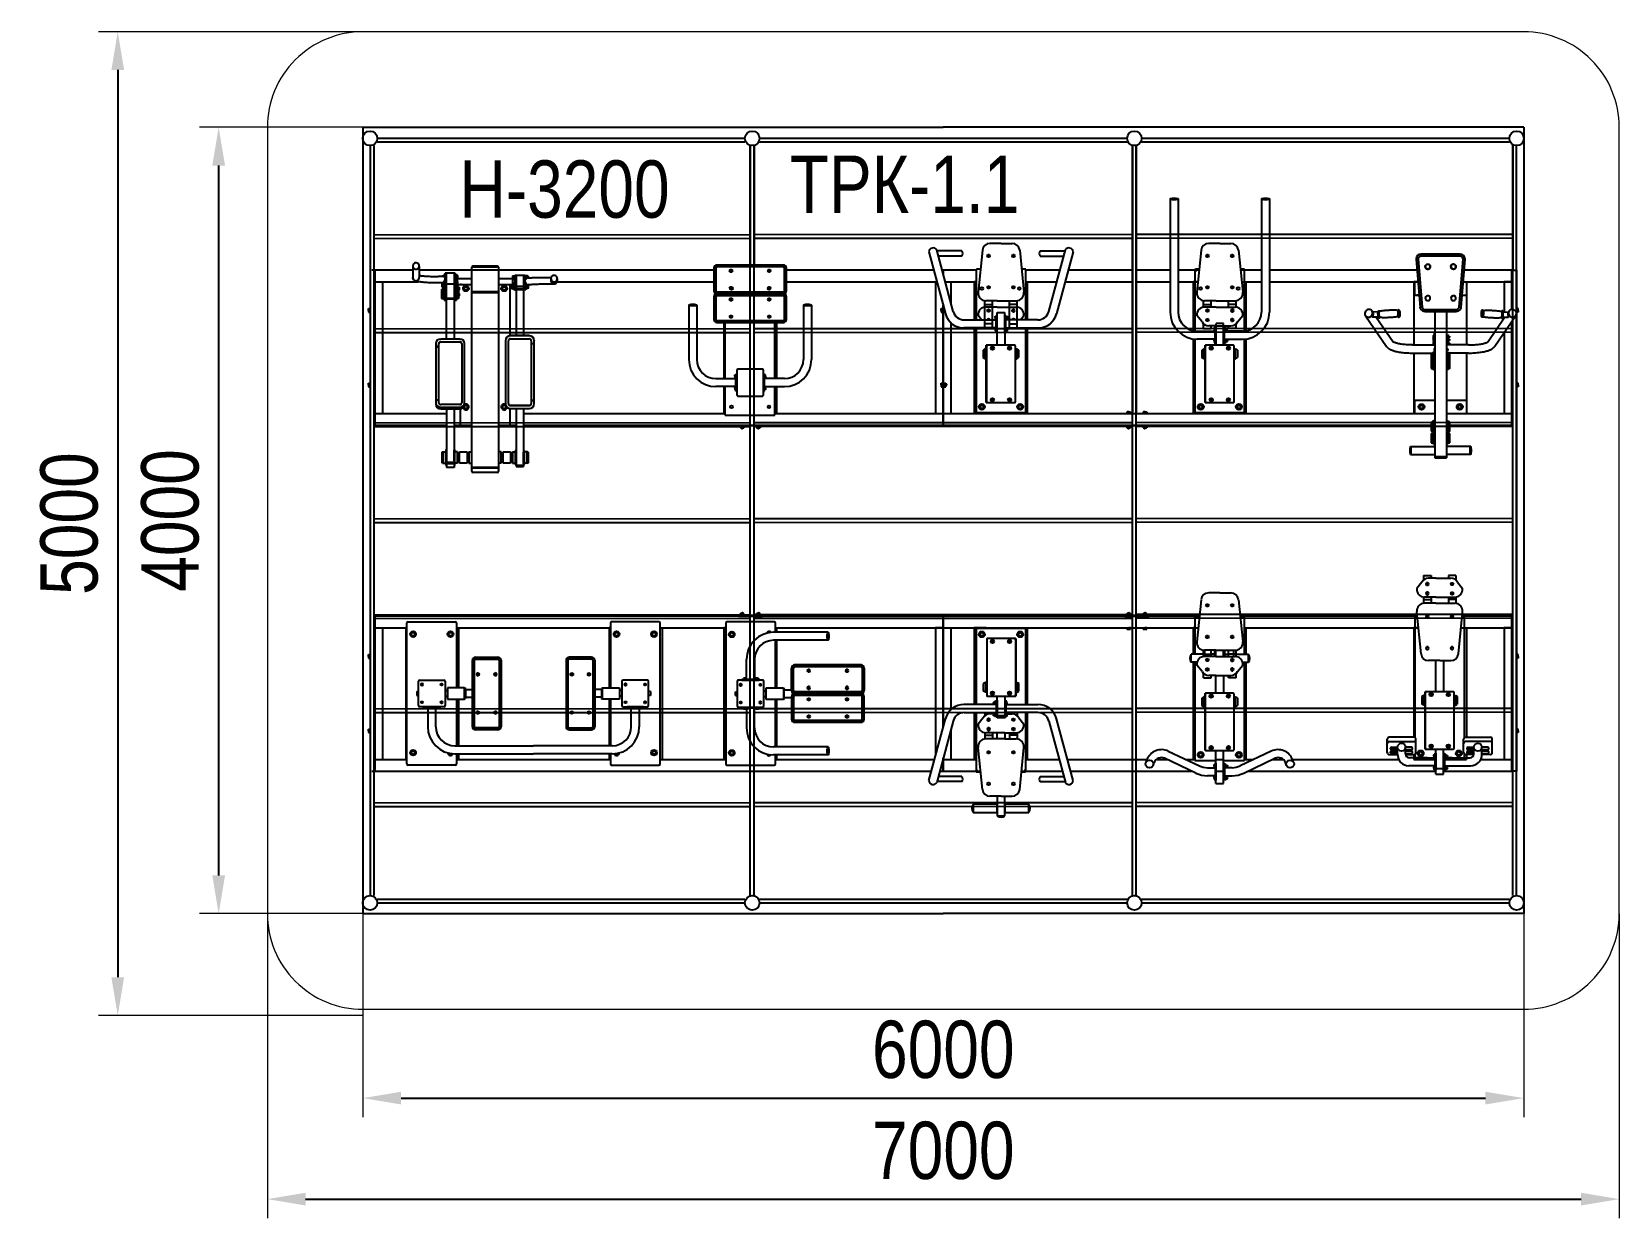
# Model space of a CAD drawing. Header units: millimetres. Extents: x -4421 to 3887, y -3652 to 2555.
import ezdxf

# ---------------------------------------------------------------- set-up
doc = ezdxf.new("R2010")
doc.units = ezdxf.units.MM
for name, color, linetype in [('DIKOM_АРТИКУЛ', 7, 'Continuous'), ('DIKOM_ЗОНА', 80, 'Continuous'), ('DIKOM_ОБЪЕКТ', 7, 'Continuous'), ('DIKOM_РАЗМЕР_ЗОНА', 7, 'Continuous'), ('DIKOM_РАЗМЕР_ОБЪЕКТА', 7, 'Continuous')]:
    doc.layers.add(name, color=color, linetype=linetype)
doc.styles.add('style1', font='arial.ttf', dxfattribs={"width": 0.8})
doc.dimstyles.new('1-50', dxfattribs={"dimtxt": 300, "dimasz": 200, "dimexe": 100, "dimexo": 0, "dimgap": 100, "dimtad": 1, "dimdec": 0, "dimtxsty": 'style1', "dimcen": 0, "dimclrd": 7, "dimclre": 7, "dimadec": 1, "dimazin": 2, "dimtfac": 1, "dimtdec": 0, "dimtmove": 0, "dimatfit": 3, "dimfxl": 0, "dimlwd": 25, "dimlwe": 18, "dimarcsym": 0})

msp = doc.modelspace()

# ---------------------------------------------------------------- texts
at = {"layer": 'DIKOM_АРТИКУЛ', "color": 7, "linetype": 'Continuous', "lineweight": 15, "insert": (-453.7, 1907.1), "char_height": 300, "width": 6012.174, "attachment_point": 1, "style": 'style1'}
msp.add_mtext('ТРК-1.1', dxfattribs=at)
at = {"layer": 'DIKOM_РАЗМЕР_ОБЪЕКТА', "insert": (-2182.1, 1882.1), "char_height": 300, "width": 6012.174, "attachment_point": 1, "style": 'style1'}
msp.add_mtext('H-3200', dxfattribs=at)

# ---------------------------------------------------------------- blocks, each defined once
blk = doc.blocks.new('*D0')
at = {"layer": 'Defpoints', "color": 0, "transparency": 16777216}
for p in [(-2687.7, -2058.8), (3386.7, -2058.8), (3386.7, -3023.8)]:
    blk.add_point(p, dxfattribs=at)
at = {"layer": 'DIKOM_РАЗМЕР_ОБЪЕКТА', "color": 7, "lineweight": 18, "transparency": 16777216}
for p, q in [((-2687.7, -2058.8), (-2687.7, -3123.8)), ((3386.7, -2058.8), (3386.7, -3123.8))]:
    blk.add_line(p, q, dxfattribs=at)
at = {"layer": 'DIKOM_РАЗМЕР_ОБЪЕКТА', "color": 7, "lineweight": 25, "transparency": 16777216}
blk.add_line((-2487.7, -3023.8), (3186.7, -3023.8), dxfattribs=at)
at = {"layer": 'DIKOM_РАЗМЕР_ОБЪЕКТА', "color": 7, "transparency": 16777216}
for points in [[(-2487.7, -2990.4), (-2487.7, -3057.1), (-2687.7, -3023.8)], [(3186.7, -2990.4), (3186.7, -3057.1), (3386.7, -3023.8)]]:
    blk.add_solid(points, dxfattribs=at)
at = {"layer": 'DIKOM_РАЗМЕР_ОБЪЕКТА', "color": 0, "transparency": 16777216, "insert": (349.5, -2770.6), "char_height": 300, "attachment_point": 5, "style": 'style1'}
blk.add_mtext('6000', dxfattribs=at)
blk = doc.blocks.new('*D1')
at = {"layer": 'Defpoints', "color": 0, "transparency": 16777216}
for p in [(-3442.3, 2055), (-2687.7, 2055), (-2687.7, -2058.8)]:
    blk.add_point(p, dxfattribs=at)
at = {"layer": 'DIKOM_РАЗМЕР_ОБЪЕКТА', "color": 7, "lineweight": 18, "transparency": 16777216}
for p, q in [((-2687.7, 2055), (-3542.3, 2055)), ((-2687.7, -2058.8), (-3542.3, -2058.8))]:
    blk.add_line(p, q, dxfattribs=at)
at = {"layer": 'DIKOM_РАЗМЕР_ОБЪЕКТА', "color": 7, "lineweight": 25, "transparency": 16777216}
blk.add_line((-3442.3, -1858.8), (-3442.3, 1855), dxfattribs=at)
at = {"layer": 'DIKOM_РАЗМЕР_ОБЪЕКТА', "color": 7, "transparency": 16777216}
for points in [[(-3475.7, 1855), (-3409, 1855), (-3442.3, 2055)], [(-3475.7, -1858.8), (-3409, -1858.8), (-3442.3, -2058.8)]]:
    blk.add_solid(points, dxfattribs=at)
at = {"layer": 'DIKOM_РАЗМЕР_ОБЪЕКТА', "color": 0, "transparency": 16777216, "insert": (-3695.5, -1.9), "char_height": 300, "attachment_point": 5, "rotation": 90, "style": 'style1'}
blk.add_mtext('4000', dxfattribs=at)
blk = doc.blocks.new('*D2')
at = {"layer": 'Defpoints', "color": 0, "transparency": 16777216}
for p in [(-3187.7, -2059), (3886.7, -2059), (3886.7, -3552.3)]:
    blk.add_point(p, dxfattribs=at)
at = {"layer": 'DIKOM_РАЗМЕР_ЗОНА', "color": 7, "lineweight": 18, "transparency": 16777216}
for p, q in [((-3187.7, -2059), (-3187.7, -3652.3)), ((3886.7, -2059), (3886.7, -3652.3))]:
    blk.add_line(p, q, dxfattribs=at)
at = {"layer": 'DIKOM_РАЗМЕР_ЗОНА', "color": 7, "lineweight": 25, "transparency": 16777216}
blk.add_line((-2987.7, -3552.3), (3686.7, -3552.3), dxfattribs=at)
at = {"layer": 'DIKOM_РАЗМЕР_ЗОНА', "color": 7, "transparency": 16777216}
for points in [[(-2987.7, -3518.9), (-2987.7, -3585.6), (-3187.7, -3552.3)], [(3686.7, -3518.9), (3686.7, -3585.6), (3886.7, -3552.3)]]:
    blk.add_solid(points, dxfattribs=at)
at = {"layer": 'DIKOM_РАЗМЕР_ЗОНА', "color": 0, "transparency": 16777216, "insert": (349.5, -3299.1), "char_height": 300, "attachment_point": 5, "style": 'style1'}
blk.add_mtext('7000', dxfattribs=at)
blk = doc.blocks.new('*D3')
at = {"layer": 'Defpoints', "color": 0, "transparency": 16777216}
for p in [(-2687.7, 2555), (-3970.5, -2591.3), (-2687.7, -2591.3)]:
    blk.add_point(p, dxfattribs=at)
at = {"layer": 'DIKOM_РАЗМЕР_ЗОНА', "color": 7, "lineweight": 18, "transparency": 16777216}
for p, q in [((-2687.7, 2555), (-4070.5, 2555)), ((-2687.7, -2591.3), (-4070.5, -2591.3))]:
    blk.add_line(p, q, dxfattribs=at)
at = {"layer": 'DIKOM_РАЗМЕР_ЗОНА', "color": 7, "lineweight": 25, "transparency": 16777216}
blk.add_line((-3970.5, 2355), (-3970.5, -2391.3), dxfattribs=at)
at = {"layer": 'DIKOM_РАЗМЕР_ЗОНА', "color": 7, "transparency": 16777216}
for points in [[(-4003.8, 2355), (-3937.2, 2355), (-3970.5, 2555)], [(-4003.8, -2391.3), (-3937.2, -2391.3), (-3970.5, -2591.3)]]:
    blk.add_solid(points, dxfattribs=at)
at = {"layer": 'DIKOM_РАЗМЕР_ЗОНА', "color": 0, "transparency": 16777216, "insert": (-4223.7, -18.1), "char_height": 300, "attachment_point": 5, "rotation": 90, "style": 'style1'}
blk.add_mtext('5000', dxfattribs=at)

# ---------------------------------------------------------------- dimensions: what is measured, and where the dimension line sits
at = {"layer": 'DIKOM_РАЗМЕР_ЗОНА'}
dim = msp.add_linear_dim(base=(-3970.5, -2591.3), p1=(-2687.7, 2555), p2=(-2687.7, -2591.3), angle=90, text='5000', dimstyle='1-50', dxfattribs=at)
dim.commit()
dim.dimension.update_dxf_attribs({"geometry": '*D3', "text_midpoint": (-4223.7, -18.1)})
dim = msp.add_linear_dim(base=(3886.7, -3552.3), p1=(-3187.7, -2059), p2=(3886.7, -2059), text='7000', dimstyle='1-50', dxfattribs=at)
dim.commit()
dim.dimension.update_dxf_attribs({"geometry": '*D2', "text_midpoint": (349.5, -3299.1)})
at = {"layer": 'DIKOM_РАЗМЕР_ОБЪЕКТА'}
dim = msp.add_linear_dim(base=(-3442.3, 2055), p1=(-2687.7, -2058.8), p2=(-2687.7, 2055), angle=90, text='4000', dimstyle='1-50', dxfattribs=at)
dim.commit()
dim.dimension.update_dxf_attribs({"geometry": '*D1', "text_midpoint": (-3442.3, -1.9), "dimtype": 160})
dim = msp.add_linear_dim(base=(3386.7, -3023.8), p1=(-2687.7, -2058.8), p2=(3386.7, -2058.8), text='6000', dimstyle='1-50', dxfattribs=at)
dim.commit()
dim.dimension.update_dxf_attribs({"geometry": '*D0', "text_midpoint": (349.5, -3023.8), "dimtype": 160})

# ---------------------------------------------------------------- hatches: boundary and pattern name
at = {"layer": 'DIKOM_ОБЪЕКТ'}
h = msp.add_hatch(color=256, dxfattribs=at)
h.paths.add_polyline_path([(-2271.5, 1278.6), (-2271.5, 1274.4), (-2268.5, 1274.4), (-2268.5, 1278.6)])
h.paths.add_polyline_path([(-2273.5, 1276.6), (-2273.5, 1274.4), (-2271.5, 1274.4), (-2271.5, 1278.6)])
h.paths.add_polyline_path([(-2273.5, 1240.9), (-2273.5, 1220.7), (-2273.5, 1220.6), (-2271.5, 1218.6), (-2271.5, 1218.7), (-2271.5, 1240.9)])
h.paths.add_polyline_path([(-2268.5, 1218.7), (-2268.5, 1240.9), (-2271.5, 1240.9), (-2271.5, 1218.7), (-2271.5, 1218.6), (-2268.5, 1218.6)])
h.paths.add_polyline_path([(-1828.5, 1278.6), (-1828.5, 1267), (-1825.5, 1267), (-1825.5, 1278.6)])
h.paths.add_polyline_path([(-1823.5, 1267), (-1823.5, 1276.6), (-1825.5, 1278.6), (-1825.5, 1267)])
h.paths.add_polyline_path([(-1825.5, 1233.5), (-1825.5, 1218.6), (-1823.5, 1220.6), (-1823.5, 1233.5)])
h.paths.add_polyline_path([(-1825.5, 1218.6), (-1825.5, 1233.5), (-1828.5, 1233.5), (-1828.5, 1218.6)])
h = msp.add_hatch(color=256, dxfattribs=at)
h.paths.add_polyline_path([(-1828.5, 358), (-1828.5, 298.1), (-1825.5, 298.1), (-1825.5, 358), (-1825.5, 358.1), (-1828.5, 358.1)])
h.paths.add_polyline_path([(-1823.5, 300.1), (-1823.5, 356.1), (-1823.5, 356.1), (-1825.5, 358.1), (-1825.5, 358), (-1825.5, 298.1)])
h.paths.add_polyline_path([(-1886.5, 281.4), (-1846.5, 281.4), (-1846.5, 286.4), (-1886.5, 286.4)])
h.paths.add_polyline_path([(-2271.5, 358.1), (-2271.5, 298.1), (-2268.5, 298.1), (-2268.5, 338.4), (-2268.5, 358.1)])
h.paths.add_polyline_path([(-2273.5, 356.1), (-2273.5, 300.1), (-2271.5, 298.1), (-2271.5, 358.1)])
h = msp.add_hatch(color=256, dxfattribs=at)
h.paths.add_polyline_path([(2981.8, 331.4), (2921.8, 331.4), (2921.8, 326.4), (2981.8, 326.4)])
h.paths.add_polyline_path([(2796.8, 342.8), (2796.8, 385.1), (2793.8, 385.1), (2793.8, 342.8)])
h.paths.add_polyline_path([(2790.8, 363.9), (2791.6, 352.9), (2793.8, 342.8), (2793.8, 385.1), (2791.5, 374.3)])
h.paths.add_polyline_path([(3106.8, 385.1), (3106.8, 342.8), (3109.8, 342.8), (3109.8, 385.1)])
h.paths.add_polyline_path([(3109.8, 385.1), (3109.8, 342.8), (3112.1, 353.6), (3112.8, 363.9), (3112, 374.9)])

# ---------------------------------------------------------------- linework, layer by layer
at = {"layer": 'DIKOM_ЗОНА', "color": 3, "lineweight": 15}
msp.add_lwpolyline([(-2687.7, -2559), (3386.7, -2559, 0.414214), (3886.7, -2059), (3886.7, 2055, 0.414214), (3386.7, 2555), (-2687.7, 2555, 0.414214), (-3187.7, 2055), (-3187.7, -2059, 0.414214)], format="xyb", close=True, dxfattribs=at)
at = {"layer": 'DIKOM_ОБЪЕКТ'}
for p, q in [((-2687.7, 2055), (349.5, 2055)), ((-2687.7, 2055), (-2687.7, -2058.8)), ((-688.5, 1997.4), (-2612.5, 1997.4)), ((1311.5, 1997.4), (-612.5, 1997.4)), ((3386.7, 2055), (349.5, 2055)), ((3311.5, 1997.4), (1387.5, 1997.4)), ((3386.7, 2055), (3386.7, -2058.8)), ((-2650.5, 1959.4), (-2650.5, -1964.6)), ((-2630.5, 1959.4), (-2630.5, -1964.6)), ((-688.5, 1977.4), (-2612.5, 1977.4)), ((-660.5, -1964.6), (-660.5, 1960.8)), ((-660.5, 1959.4), (-660.5, 1334.4)), ((-640.5, -1964.6), (-640.5, 1960.8)), ((-640.5, 1959.4), (-640.5, 1334.4)), ((1311.5, 1977.4), (-612.5, 1977.4)), ((1339.5, -1964.6), (1339.5, 1960.8)), ((1339.5, 1959.4), (1339.5, 557.4)), ((1359.5, -1964.6), (1359.5, 1960.8)), ((1359.5, 1959.4), (1359.5, 557.4)), ((3311.5, 1977.4), (1387.5, 1977.4)), ((3329.5, -1964.6), (3329.5, 1965.1)), ((3329.5, 1959.4), (3329.5, 1307.4)), ((3349.5, -1964.6), (3349.5, 1959.4)), ((1536.5, 1680.1), (1536.5, 1088.2)), ((1578.5, 1680.1), (1578.5, 1088.2)), ((2014.5, 1680.1), (2014.5, 1088.2)), ((2056.5, 1680.1), (2056.5, 1088.2)), ((-640.5, 1494.4), (1339.5, 1495.3)), ((1359.5, 1495.4), (3328.8, 1496.3)), ((-2631.2, 1493.4), (-660.5, 1494.4)), ((-2631.2, 1473.4), (-660.5, 1474.4)), ((-640.5, 1474.4), (1339.5, 1475.3)), ((401.2, 1091.8), (314.9, 1413.7)), ((553.8, 1412.3), (531.8, 1192.3)), ((651.5, 1447.6), (593.5, 1447.6)), ((651.5, 1447.6), (709.5, 1447.6)), ((749.2, 1412.3), (771.2, 1192.3)), ((901.8, 1091.8), (988.1, 1413.7)), ((1359.5, 1475.4), (3328.8, 1476.3)), ((1698.8, 1412.3), (1676.8, 1192.3)), ((1796.5, 1447.6), (1738.5, 1447.6)), ((1796.5, 1447.6), (1854.5, 1447.6)), ((1894.2, 1412.3), (1916.2, 1192.3)), ((-2426.5, 1329.4), (-2426.5, 1269.5)), ((-2393, 1329.4), (-2393, 1269.5)), ((-487.3, 1334.4), (-835.3, 1334.4)), ((274.3, 1403), (354.2, 1105)), ((445.9, 1408.3), (316.4, 1408.3)), ((446.4, 1381.3), (323.6, 1381.3)), ((579, 1382.6), (582.7, 1389.1)), ((582.7, 1376.1), (579, 1382.6)), ((582.7, 1389.1), (590.3, 1389.1)), ((590.3, 1376.1), (582.7, 1376.1)), ((590.3, 1389.1), (594, 1382.6)), ((594, 1382.6), (590.3, 1376.1)), ((709, 1382.6), (712.7, 1389.1)), ((712.7, 1376.1), (709, 1382.6)), ((712.7, 1389.1), (720.3, 1389.1)), ((720.3, 1376.1), (712.7, 1376.1)), ((720.3, 1389.1), (724, 1382.6)), ((724, 1382.6), (720.3, 1376.1)), ((856.6, 1381.3), (979.4, 1381.3)), ((857.1, 1408.3), (986.6, 1408.3)), ((1028.7, 1403), (942, 1079.4)), ((1724, 1382.6), (1727.7, 1389.1)), ((1727.7, 1376.1), (1724, 1382.6)), ((1727.7, 1389.1), (1735.3, 1389.1)), ((1735.3, 1376.1), (1727.7, 1376.1)), ((1735.3, 1389.1), (1739, 1382.6)), ((1739, 1382.6), (1735.3, 1376.1)), ((1854, 1382.6), (1857.7, 1389.1)), ((1857.7, 1376.1), (1854, 1382.6)), ((1857.7, 1389.1), (1865.3, 1389.1)), ((1865.3, 1376.1), (1857.7, 1376.1)), ((1865.3, 1389.1), (1869, 1382.6)), ((1869, 1382.6), (1865.3, 1376.1)), ((2824, 1366.3), (2824, 1366.4)), ((2824.1, 1364.3), (2844.9, 1114.3)), ((2834, 1365.1), (2854.9, 1115.1)), ((2849, 1391.4), (2849, 1391.3)), ((3054.7, 1391.4), (2849, 1391.4)), ((2849, 1391.3), (2849, 1381.3)), ((3054.7, 1381.3), (2849, 1381.3)), ((3048.8, 1115.1), (3069.6, 1365.1)), ((3054.7, 1391.4), (3054.7, 1391.3)), ((3054.7, 1391.3), (3054.7, 1381.3)), ((3058.7, 1114.3), (3079.6, 1364.3)), ((3079.7, 1366.3), (3079.7, 1366.4)), ((-2625.5, 1307.4), (-2640.5, 1307.4)), ((-2426.5, 1307.4), (-2625.5, 1307.4)), ((-2625.5, 1307.4), (-2625.5, 497.4)), ((-2625.5, 1247.4), (-2398.9, 1247.4)), ((-2625.5, 1247.4), (-2585.5, 1247.4)), ((-2625.5, 1147.4), (-2625.5, 1247.4)), ((-2585.5, 1247.4), (-2585.5, 557.4)), ((-2409.8, 1252.9), (-2409.8, 1252.7)), ((-851.3, 1307.4), (-2393, 1307.4)), ((-2393, 1269.5), (-2393, 1269.5)), ((-2263.4, 1274.4), (-2293, 1274.4)), ((-2271.5, 1278.6), (-2273.5, 1276.6)), ((-2273.5, 1274.4), (-2273.5, 1276.6)), ((-2271.5, 1274.4), (-2271.5, 1278.6)), ((-2271.5, 1278.6), (-2263.4, 1278.6)), ((-2268.5, 1278.6), (-2268.5, 1274.4)), ((-2268.5, 1274.4), (-2268.5, 1278.6)), ((-2263.2, 1283.7), (-2263.4, 1283.3)), ((-2263.4, 1283.3), (-2263.4, 1271)), ((-2263.2, 1270.6), (-2263.4, 1271)), ((-2263.2, 1251.9), (-2263.4, 1251.5)), ((-2263.4, 1251.5), (-2263.4, 1251)), ((-2263.4, 1251), (-2263.4, 1232)), ((-2258.1, 1284), (-2262.6, 1284)), ((-2258.1, 1277.9), (-2262.6, 1277.9)), ((-2258.1, 1271.1), (-2262.6, 1271.1)), ((-2258.1, 1270.3), (-2262.6, 1270.3)), ((-2258.1, 1252.2), (-2262.6, 1252.2)), ((-2258.1, 1246.1), (-2262.6, 1246.1)), ((-2256.5, 1285.2), (-2258.1, 1285.2)), ((-2258.1, 1269.2), (-2258.1, 1285.2)), ((-2256.5, 1269.2), (-2258.1, 1269.2)), ((-2256.5, 1253.3), (-2258.1, 1253.3)), ((-2258.1, 1230.2), (-2258.1, 1253.3)), ((-2250.5, 1291.7), (-2256.5, 1291.7)), ((-2256.5, 1223.7), (-2256.5, 1291.7)), ((-2250.5, 1287.2), (-2256.5, 1287.2)), ((-2250.5, 947.6), (-2250.5, 1294.1)), ((-2250.5, 1294.1), (-2210.5, 1294.1)), ((-2210.5, 1294.1), (-2210.5, 947.6)), ((-2204.5, 1291.7), (-2210.5, 1291.7)), ((-2204.5, 1287.2), (-2210.5, 1287.2)), ((-2204.5, 1223.7), (-2204.5, 1291.7)), ((-2204.5, 1284), (-2200.1, 1284)), ((-2204.5, 1277.9), (-2200.1, 1277.9)), ((-2204.5, 1271.1), (-2200.1, 1271.1)), ((-2204.5, 1270.3), (-2200.1, 1270.3)), ((-2204.5, 1264), (-2200.1, 1264)), ((-2204.5, 1263.2), (-2200.1, 1263.2)), ((-2204.5, 1252.2), (-2200.1, 1252.2)), ((-2204.5, 1246.1), (-2200.1, 1246.1)), ((-2200.1, 1284), (-2200.1, 1263.2)), ((-2195, 1283.7), (-2200.1, 1283.7)), ((-2195, 1270.7), (-2200.1, 1270.7)), ((-2195, 1263.6), (-2200.1, 1263.6)), ((-2200.1, 1252.2), (-2200.1, 1231.4)), ((-2195, 1251.8), (-2200.1, 1251.8)), ((-2195, 1263.6), (-2195, 1283.7)), ((-2195, 1281.2), (-2194.4, 1281.2)), ((-2193.1, 1279.9), (-2195, 1279.9)), ((-2193.1, 1274.4), (-2195, 1274.4)), ((-2195, 1273.2), (-2194.4, 1273.2)), ((-2193.1, 1272.8), (-2195, 1272.8)), ((-2193.1, 1267.3), (-2195, 1267.3)), ((-2195, 1266.1), (-2194.4, 1266.1)), ((-2195, 1231.7), (-2195, 1251.8)), ((-2195, 1249.3), (-2194.4, 1249.3)), ((-2193.1, 1248.1), (-2195, 1248.1)), ((-2194.4, 1281.2), (-2193.1, 1279.9)), ((-2194.4, 1281.2), (-2194.4, 1266.1)), ((-2194.4, 1273.2), (-2193.1, 1274.4)), ((-2194.4, 1266.1), (-2193.1, 1267.3)), ((-2194.4, 1249.3), (-2193.1, 1248.1)), ((-2194.4, 1249.3), (-2194.4, 1234.2)), ((-2193.9, 1273.6), (-2193.1, 1272.8)), ((-2193.1, 1279.9), (-2193.1, 1274.4)), ((-2192.5, 1278.6), (-2193.1, 1278.6)), ((-2193.1, 1272.8), (-2193.1, 1267.3)), ((-2193.1, 1248.1), (-2193.1, 1242.6)), ((-2192.5, 1200.3), (-2192.5, 1278.6)), ((-2192.5, 1263.6), (-2118.5, 1263.6)), ((-2118.5, 256), (-2118.5, 1323.1)), ((-1984.5, 1329.1), (-2112.5, 1329.1)), ((-2112.5, 1324.8), (-1984.5, 1324.8)), ((-1978.5, 1323.1), (-1978.5, 256)), ((-1978.5, 1263.6), (-1904.5, 1263.6)), ((-1904.5, 1278.6), (-1904.5, 1215.4)), ((-1904.5, 1278.6), (-1892.5, 1278.6)), ((-1902.7, 1270.9), (-1903.9, 1269.7)), ((-1903.9, 1264.2), (-1903.9, 1269.7)), ((-1903.9, 1269.7), (-1902, 1269.7)), ((-1902.7, 1262.9), (-1903.9, 1264.2)), ((-1903.9, 1262.8), (-1903.9, 1264.2)), ((-1903.9, 1264.2), (-1902, 1264.2)), ((-1902.7, 1261.6), (-1903.9, 1262.8)), ((-1903.9, 1262.8), (-1902, 1262.8)), ((-1902, 1270.9), (-1902.7, 1270.9)), ((-1902.7, 1261.6), (-1902.7, 1270.9)), ((-1902, 1262.9), (-1902.7, 1262.9)), ((-1902, 1261.6), (-1902.7, 1261.6)), ((-1902, 1273.4), (-1902, 1259.1)), ((-1902, 1273.4), (-1896.9, 1273.4)), ((-1902, 1260.4), (-1896.9, 1260.4)), ((-1902, 1259.1), (-1896.9, 1259.1)), ((-1896.9, 1259), (-1896.9, 1273.5)), ((-1892.5, 1273.5), (-1896.9, 1273.5)), ((-1892.5, 1267.1), (-1896.9, 1267.1)), ((-1892.5, 1260.5), (-1896.9, 1260.5)), ((-1892.5, 1260.3), (-1896.9, 1260.3)), ((-1892.5, 1259.2), (-1896.9, 1259.2)), ((-1892.5, 1259), (-1896.9, 1259)), ((-1892.5, 1281), (-1886.5, 1281)), ((-1892.5, 1281), (-1892.5, 1219.5)), ((-1892.5, 1276.1), (-1886.5, 1276.1)), ((-1886.5, 1281.5), (-1846.5, 1281.5)), ((-1886.5, 1281.5), (-1886.5, 965.1)), ((-1846.5, 1281.5), (-1846.5, 965.1)), ((-1846.5, 1281), (-1840.5, 1281)), ((-1846.5, 1276.1), (-1840.5, 1276.1)), ((-1840.5, 1281), (-1840.5, 1219.5)), ((-1825.5, 1278.6), (-1840.5, 1278.6)), ((-1840.5, 1274.9), (-1838.9, 1274.9)), ((-1840.5, 1258.9), (-1838.9, 1258.9)), ((-1838.9, 1274.9), (-1838.9, 1258.9)), ((-1838.9, 1273.5), (-1834.4, 1273.5)), ((-1838.9, 1267.1), (-1834.4, 1267.1)), ((-1838.9, 1260.5), (-1834.4, 1260.5)), ((-1838.9, 1260.3), (-1834.4, 1260.3)), ((-1833.8, 1273.4), (-1833.6, 1273.1)), ((-1833.8, 1260.4), (-1833.6, 1260.7)), ((-1833.6, 1260.7), (-1833.6, 1273.1)), ((-1833.6, 1267), (-1804, 1267)), ((-1828.5, 1278.6), (-1828.5, 1267)), ((-1828.5, 1267), (-1828.5, 1278.6)), ((-1825.5, 1278.6), (-1823.5, 1276.6)), ((-1825.5, 1278.6), (-1825.5, 1267)), ((-1823.5, 1276.6), (-1823.5, 1267)), ((-1704, 1263.6), (-1704, 1252.5)), ((-1704, 1252.5), (-1704, 1252.5)), ((-1671.3, 1247.4), (-851.3, 1247.4)), ((-1670.5, 1263.6), (-1670.5, 1252.5)), ((-851.3, 1318.4), (-851.3, 1200.4)), ((-841.3, 1318.4), (-841.3, 1200.4)), ((-487.3, 1324.4), (-835.3, 1324.4)), ((-768.8, 1304.4), (-765, 1310.9)), ((-765, 1297.9), (-768.8, 1304.4)), ((-765, 1310.9), (-757.5, 1310.9)), ((-757.5, 1297.9), (-765, 1297.9)), ((-757.5, 1310.9), (-753.8, 1304.4)), ((-753.8, 1304.4), (-757.5, 1297.9)), ((-568.8, 1304.4), (-565, 1310.9)), ((-565, 1297.9), (-568.8, 1304.4)), ((-565, 1310.9), (-557.5, 1310.9)), ((-557.5, 1297.9), (-565, 1297.9)), ((-557.5, 1310.9), (-553.8, 1304.4)), ((-553.8, 1304.4), (-557.5, 1297.9)), ((-481.3, 1200.4), (-481.3, 1318.4)), ((-471.3, 1200.4), (-471.3, 1318.4)), ((299.9, 1307.4), (-471.3, 1307.4)), ((-471.3, 1247.4), (316, 1247.4)), ((316, 1247.4), (309.5, 1247.4)), ((309.5, 1247.4), (309.5, 557.4)), ((349.5, 1307.4), (343.4, 1307.4)), ((349.5, 1284.7), (349.5, 1307.4)), ((521.5, 1307.4), (349.5, 1307.4)), ((349.5, 1307.4), (349.5, 1284.7)), ((359.5, 1247.4), (521.5, 1247.4)), ((359.5, 1247.4), (389.5, 1247.4)), ((389.5, 1247.4), (389.5, 1135.5)), ((521.5, 1247.4), (511.5, 1247.4)), ((511.5, 1247.4), (511.5, 1047.3)), ((521.5, 1308.4), (521.5, 1312.4)), ((521.5, 1312.4), (525.5, 1312.4)), ((521.5, 1308.4), (521.5, 1047.3)), ((543.8, 1312.4), (525.5, 1312.4)), ((777.5, 1312.4), (759.2, 1312.4)), ((777.5, 1312.4), (781.5, 1312.4)), ((781.5, 1312.4), (777.5, 1312.4)), ((781.5, 1308.4), (781.5, 1312.4)), ((781.5, 1308.4), (781.5, 1312.4)), ((781.5, 1047.3), (781.5, 1308.4)), ((959.6, 1307.4), (781.5, 1307.4)), ((781.5, 1247.4), (943.5, 1247.4)), ((781.5, 1247.4), (787.5, 1247.4)), ((787.5, 1247.4), (787.5, 1047.3)), ((987, 1247.4), (1339.5, 1247.4)), ((1339.5, 1307.4), (1003.1, 1307.4)), ((1536.5, 1307.4), (1359.5, 1307.4)), ((1359.5, 1247.4), (1536.5, 1247.4)), ((1688.3, 1307.4), (1578.5, 1307.4)), ((1578.5, 1247.4), (1682.3, 1247.4)), ((1682.3, 1247.4), (1656.5, 1247.4)), ((1656.5, 1247.4), (1656.5, 990.6)), ((1666.5, 1308.4), (1666.5, 1312.4)), ((1666.5, 1312.4), (1670.5, 1312.4)), ((1666.5, 1308.4), (1666.5, 1047.3)), ((1666.5, 1304.4), (1674.5, 1304.4)), ((1670.5, 1304.4), (1670.5, 1312.4)), ((1688.8, 1312.4), (1670.5, 1312.4)), ((1670.5, 1308.4), (1674.5, 1308.4)), ((1674.5, 1304.4), (1674.5, 1312.4)), ((1922.5, 1312.4), (1904.2, 1312.4)), ((2014.5, 1307.4), (1904.7, 1307.4)), ((1910.7, 1247.4), (2014.5, 1247.4)), ((1922.5, 1312.4), (1926.5, 1312.4)), ((1926.5, 1312.4), (1922.5, 1312.4)), ((1926.5, 1308.4), (1926.5, 1312.4)), ((1926.5, 1308.4), (1926.5, 1312.4)), ((1926.5, 1047.3), (1926.5, 1308.4)), ((1926.5, 1247.4), (1932.5, 1247.4)), ((1932.5, 1247.4), (1932.5, 989.8)), ((2828.8, 1307.4), (2056.5, 1307.4)), ((2056.5, 1247.4), (2833.8, 1247.4)), ((2833.8, 1247.4), (2811.5, 1247.4)), ((2811.5, 1247.4), (2811.5, 916.3)), ((2816.8, 1177.4), (2816.8, 1247.4)), ((2816.8, 1247.4), (2833.8, 1247.4)), ((3069.8, 1247.4), (3324.5, 1247.4)), ((3069.8, 1247.4), (3087.5, 1247.4)), ((3069.8, 1247.4), (3086.8, 1247.4)), ((3324.5, 1307.4), (3074.8, 1307.4)), ((3086.8, 1247.4), (3086.8, 1177.4)), ((3087.5, 1247.4), (3087.5, 916.3)), ((3324.5, 1247.4), (3284.5, 1247.4)), ((3284.5, 1247.4), (3284.5, 1089)), ((3324.5, 1102.6), (3324.5, 1307.4)), ((3324.5, 1307.4), (3349.5, 1307.4)), ((3324.5, 1102.6), (3324.5, 1307.4)), ((3324.5, 1147.4), (3324.5, 1247.4)), ((3349.5, 1307.4), (3349.5, -1312.6)), ((-2263.4, 1240.9), (-2293, 1240.9)), ((-2275.5, 1206.9), (-2269.4, 1208)), ((-2275.5, 1206.9), (-2275.5, 1159.4)), ((-2273.5, 1220.7), (-2273.5, 1240.9)), ((-2273.5, 1220.6), (-2273.5, 1220.7)), ((-2271.5, 1218.6), (-2273.5, 1220.6)), ((-2271.5, 1218.7), (-2271.5, 1240.9)), ((-2271.5, 1218.6), (-2271.5, 1218.7)), ((-2271.5, 1218.6), (-2254.5, 1218.6)), ((-2269.4, 1218.6), (-2269.4, 1201)), ((-2269.2, 1207.8), (-2269.4, 1208.1)), ((-2269.2, 1200.7), (-2269.4, 1201)), ((-2269.2, 1189), (-2269.4, 1188.6)), ((-2269.4, 1188.6), (-2269.4, 1169.2)), ((-2269.2, 1175.9), (-2269.4, 1176.3)), ((-2269.2, 1168.8), (-2269.4, 1169.2)), ((-2264.1, 1215), (-2268.6, 1215)), ((-2264.1, 1208.2), (-2268.6, 1208.2)), ((-2264.1, 1207.4), (-2268.6, 1207.4)), ((-2264.1, 1201.1), (-2268.6, 1201.1)), ((-2264.1, 1200.3), (-2268.6, 1200.3)), ((-2264.1, 1189.3), (-2268.6, 1189.3)), ((-2264.1, 1183.2), (-2268.6, 1183.2)), ((-2264.1, 1176.4), (-2268.6, 1176.4)), ((-2264.1, 1175.6), (-2268.6, 1175.6)), ((-2264.1, 1169.3), (-2268.6, 1169.3)), ((-2264.1, 1168.5), (-2268.6, 1168.5)), ((-2268.5, 1240.9), (-2268.5, 1218.7)), ((-2268.5, 1218.7), (-2268.5, 1240.9)), ((-2268.5, 1218.7), (-2268.5, 1218.6)), ((-2268.5, 1218.6), (-2268.5, 1218.7)), ((-2265.5, 1200.3), (-2265.5, 1189.3)), ((-2265.5, 1168.5), (-2265.5, 1157.7)), ((-2264.1, 1218.6), (-2264.1, 1199.2)), ((-2264.1, 1206.3), (-2262.5, 1206.3)), ((-2264.1, 1199.2), (-2262.5, 1199.2)), ((-2264.1, 1190.5), (-2262.5, 1190.5)), ((-2264.1, 1190.5), (-2264.1, 1167.4)), ((-2264.1, 1174.5), (-2262.5, 1174.5)), ((-2264.1, 1167.4), (-2262.5, 1167.4)), ((-2263.2, 1238.8), (-2263.4, 1239.1)), ((-2263.2, 1231.7), (-2263.4, 1232)), ((-2258.1, 1239.2), (-2262.6, 1239.2)), ((-2258.1, 1238.5), (-2262.6, 1238.5)), ((-2258.1, 1232.1), (-2262.6, 1232.1)), ((-2258.1, 1231.4), (-2262.6, 1231.4)), ((-2262.5, 1218.6), (-2262.5, 1151.2)), ((-2262.5, 1172.6), (-2250.5, 1172.6)), ((-2262.5, 1167.1), (-2250.5, 1167.1)), ((-2256.5, 1237.3), (-2258.1, 1237.3)), ((-2256.5, 1230.2), (-2258.1, 1230.2)), ((-2250.5, 1237.5), (-2256.5, 1237.5)), ((-2250.5, 1232), (-2256.5, 1232)), ((-2250.5, 1223.7), (-2256.5, 1223.7)), ((-2256.5, 1218.6), (-2256.5, 1172.6)), ((-2256.5, 1218.6), (-2256.5, 1151.2)), ((-2254.5, 1223.7), (-2254.5, 1215.6)), ((-2254.5, 1221.8), (-2250.5, 1221.8)), ((-2254.5, 1215.7), (-2254.5, 1215.6)), ((-2254.5, 1215.6), (-2250.5, 1215.6)), ((-2210.5, 1234.4), (-2250.5, 1234.4)), ((-2210.5, 1233.9), (-2250.5, 1233.9)), ((-2210.5, 1233.9), (-2250.5, 1233.9)), ((-2204.5, 1237.5), (-2210.5, 1237.5)), ((-2204.5, 1232), (-2210.5, 1232)), ((-2204.5, 1223.7), (-2210.5, 1223.7)), ((-2210.5, 1221.8), (-2206.5, 1221.8)), ((-2210.5, 1215.6), (-2206.5, 1215.6)), ((-2210.5, 1172.6), (-2198.5, 1172.6)), ((-2210.5, 1167.1), (-2198.5, 1167.1)), ((-2206.5, 1223.7), (-2206.5, 1215.6)), ((-2192.5, 1218.6), (-2206.5, 1218.6)), ((-2206.5, 1215.7), (-2206.5, 1215.6)), ((-2204.5, 1239.2), (-2200.1, 1239.2)), ((-2204.5, 1238.5), (-2200.1, 1238.5)), ((-2204.5, 1232.1), (-2200.1, 1232.1)), ((-2204.5, 1231.4), (-2200.1, 1231.4)), ((-2204.5, 1172.6), (-2204.5, 1218.6)), ((-2204.5, 1218.6), (-2204.5, 1151.2)), ((-2195, 1238.8), (-2200.1, 1238.8)), ((-2195, 1231.7), (-2200.1, 1231.7)), ((-2198.5, 1218.6), (-2198.5, 1151.2)), ((-2198.5, 1206.3), (-2196.9, 1206.3)), ((-2198.5, 1199.2), (-2196.9, 1199.2)), ((-2198.5, 1190.5), (-2196.9, 1190.5)), ((-2198.5, 1174.5), (-2196.9, 1174.5)), ((-2198.5, 1167.4), (-2196.9, 1167.4)), ((-2196.9, 1218.6), (-2196.9, 1199.2)), ((-2196.9, 1215), (-2192.5, 1215)), ((-2196.9, 1208.2), (-2192.5, 1208.2)), ((-2196.9, 1207.4), (-2192.5, 1207.4)), ((-2196.9, 1201.1), (-2192.5, 1201.1)), ((-2196.9, 1200.3), (-2192.5, 1200.3)), ((-2196.9, 1190.5), (-2196.9, 1167.4)), ((-2196.9, 1189.3), (-2192.5, 1189.3)), ((-2196.9, 1183.2), (-2192.5, 1183.2)), ((-2196.9, 1176.4), (-2192.5, 1176.4)), ((-2196.9, 1175.6), (-2192.5, 1175.6)), ((-2196.9, 1169.3), (-2192.5, 1169.3)), ((-2196.9, 1168.5), (-2192.5, 1168.5)), ((-2195.5, 1189.3), (-2195.5, 1200.3)), ((-2195.5, 1157.8), (-2195.5, 1168.5)), ((-2193.1, 1242.6), (-2195, 1242.6)), ((-2195, 1241.3), (-2194.4, 1241.3)), ((-2193.1, 1241), (-2195, 1241)), ((-2193.1, 1235.5), (-2195, 1235.5)), ((-2195, 1234.2), (-2194.4, 1234.2)), ((-2194.4, 1241.3), (-2193.1, 1242.6)), ((-2194.4, 1234.2), (-2193.1, 1235.5)), ((-2193.9, 1241.8), (-2193.1, 1241)), ((-2193.1, 1241), (-2193.1, 1235.5)), ((-2192.5, 1233.6), (-2118.5, 1233.6)), ((-2187.4, 1220.8), (-2192.5, 1220.8)), ((-2187.4, 1207.8), (-2192.5, 1207.8)), ((-2187.4, 1200.7), (-2192.5, 1200.7)), ((-2192.5, 1189.3), (-2192.5, 1168.5)), ((-2187.4, 1189), (-2192.5, 1189)), ((-2187.4, 1176), (-2192.5, 1176)), ((-2187.4, 1168.9), (-2192.5, 1168.9)), ((-2187.4, 1200.7), (-2187.4, 1220.8)), ((-2187.4, 1218.3), (-2185.3, 1218.3)), ((-2184.1, 1217), (-2187.4, 1217)), ((-2184.1, 1211.5), (-2187.4, 1211.5)), ((-2187.4, 1210.3), (-2185.3, 1210.3)), ((-2184.1, 1209.9), (-2187.4, 1209.9)), ((-2184.1, 1204.4), (-2187.4, 1204.4)), ((-2187.4, 1203.2), (-2185.3, 1203.2)), ((-2187.4, 1176), (-2187.4, 1189)), ((-2187.4, 1186.5), (-2185.3, 1186.5)), ((-2184.1, 1185.2), (-2187.4, 1185.2)), ((-2184.1, 1179.7), (-2187.4, 1179.7)), ((-2187.4, 1178.5), (-2185.3, 1178.5)), ((-2184.1, 1178.1), (-2187.4, 1178.1)), ((-2187.4, 1168.9), (-2187.4, 1176)), ((-2184.1, 1172.6), (-2187.4, 1172.6)), ((-2187.4, 1171.4), (-2185.3, 1171.4)), ((-2185.5, 1186.5), (-2185.5, 1203.2)), ((-2185.5, 1159.5), (-2185.5, 1171.4)), ((-2185.3, 1218.3), (-2184.1, 1217)), ((-2185.3, 1218.3), (-2185.3, 1203.2)), ((-2185.3, 1212.6), (-2185.3, 1210.3)), ((-2185.3, 1210.3), (-2184.1, 1211.5)), ((-2185.3, 1203.2), (-2184.1, 1204.4)), ((-2185.3, 1186.5), (-2184.1, 1185.2)), ((-2185.3, 1186.5), (-2185.3, 1171.4)), ((-2185.3, 1178.5), (-2184.1, 1179.7)), ((-2185.3, 1171.4), (-2184.1, 1172.6)), ((-2184.9, 1210.7), (-2184.1, 1209.9)), ((-2184.9, 1178.9), (-2184.1, 1178.1)), ((-2184.1, 1217), (-2184.1, 1211.5)), ((-2184.1, 1209.9), (-2184.1, 1204.4)), ((-2184.1, 1185.2), (-2184.1, 1179.7)), ((-2184.1, 1178.1), (-2184.1, 1172.6)), ((-1984.5, 1194.9), (-2112.5, 1194.9)), ((-2112.5, 1191.3), (-1984.5, 1191.3)), ((-1984.5, 1190.9), (-2112.5, 1190.9)), ((-1978.5, 1233.6), (-1904.5, 1233.6)), ((-1918.5, 1233.6), (-1918.5, 965)), ((-1911.6, 1227.2), (-1912.9, 1226)), ((-1912.9, 1224.7), (-1912.9, 1226)), ((-1912.9, 1226), (-1909.6, 1226)), ((-1912.9, 1220.5), (-1912.9, 1224.7)), ((-1911.6, 1219.2), (-1912.9, 1220.5)), ((-1912.9, 1219.2), (-1912.9, 1220.5)), ((-1912.9, 1220.5), (-1909.6, 1220.5)), ((-1911.6, 1217.9), (-1912.9, 1219.2)), ((-1912.9, 1219.2), (-1909.6, 1219.2)), ((-1909.6, 1227.2), (-1911.6, 1227.2)), ((-1911.6, 1217.9), (-1911.6, 1227.2)), ((-1909.6, 1219.2), (-1911.6, 1219.2)), ((-1909.6, 1217.9), (-1911.6, 1217.9)), ((-1911.5, 1233.6), (-1911.5, 1227.2)), ((-1911.5, 1217.9), (-1911.5, 1212.7)), ((-1911.5, 1212.7), (-1901.5, 1210.9)), ((-1909.6, 1229.7), (-1909.6, 1215.4)), ((-1909.6, 1229.7), (-1904.5, 1229.7)), ((-1909.6, 1216.7), (-1904.5, 1216.7)), ((-1909.6, 1215.4), (-1904.5, 1215.4)), ((-1904.5, 1218.6), (-1890.5, 1218.6)), ((-1900.1, 1216.8), (-1904.5, 1216.8)), ((-1900.1, 1216.7), (-1904.5, 1216.7)), ((-1900.1, 1215.5), (-1904.5, 1215.5)), ((-1900.1, 1215.4), (-1904.5, 1215.4)), ((-1902.7, 1238.9), (-1903.9, 1237.7)), ((-1903.9, 1232.2), (-1903.9, 1237.7)), ((-1903.9, 1237.7), (-1902, 1237.7)), ((-1902.7, 1230.9), (-1903.9, 1232.2)), ((-1903.9, 1230.9), (-1903.9, 1232.2)), ((-1903.9, 1232.2), (-1902, 1232.2)), ((-1902.7, 1229.6), (-1903.9, 1230.9)), ((-1903.9, 1230.9), (-1902, 1230.9)), ((-1902, 1238.9), (-1902.7, 1238.9)), ((-1902.7, 1229.6), (-1902.7, 1238.9)), ((-1902, 1230.9), (-1902.7, 1230.9)), ((-1902, 1229.6), (-1902.7, 1229.6)), ((-1902, 1241.4), (-1902, 1227.1)), ((-1902, 1241.4), (-1896.9, 1241.4)), ((-1902, 1228.4), (-1896.9, 1228.4)), ((-1902, 1227.1), (-1896.9, 1227.1)), ((-1901.5, 1215.4), (-1901.5, 1210.9)), ((-1901.5, 1210.9), (-1898.5, 1210.9)), ((-1900.1, 1213.9), (-1900.1, 1218.6)), ((-1898.5, 1215.2), (-1900.1, 1215.2)), ((-1898.5, 1213.9), (-1900.1, 1213.9)), ((-1898.5, 1204.4), (-1898.5, 1218.6)), ((-1898.5, 1212.5), (-1886.5, 1212.5)), ((-1898.5, 1207.4), (-1834.5, 1207.4)), ((-1898.5, 1204.4), (-1898.5, 1204.4)), ((-1892.5, 1204.4), (-1898.5, 1204.4)), ((-1896.9, 1227), (-1896.9, 1241.5)), ((-1892.5, 1241.5), (-1896.9, 1241.5)), ((-1892.5, 1235.1), (-1896.9, 1235.1)), ((-1892.5, 1228.5), (-1896.9, 1228.5)), ((-1892.5, 1228.3), (-1896.9, 1228.3)), ((-1892.5, 1227.2), (-1896.9, 1227.2)), ((-1892.5, 1227), (-1896.9, 1227)), ((-1892.5, 1226.1), (-1886.5, 1226.1)), ((-1892.5, 1221), (-1886.5, 1221)), ((-1892.5, 1219.5), (-1886.5, 1219.5)), ((-1892.5, 1218.6), (-1892.5, 1212.5)), ((-1892.5, 1204.4), (-1892.5, 1218.6)), ((-1892.5, 1205.7), (-1886.5, 1205.7)), ((-1892.5, 1204.4), (-1892.5, 1204.4)), ((-1890.5, 1218), (-1890.5, 1219.5)), ((-1886.5, 1219.1), (-1890.5, 1219.1)), ((-1890.5, 1218.6), (-1890.5, 1218.6)), ((-1886.5, 1218), (-1890.5, 1218)), ((-1890.5, 1218), (-1890.5, 1218)), ((-1886.5, 1218), (-1890.5, 1218)), ((-1846.5, 1221.5), (-1886.5, 1221.5)), ((-1846.5, 1221.4), (-1886.5, 1221.4)), ((-1846.5, 1221.4), (-1886.5, 1221.4)), ((-1886.5, 1207.5), (-1846.5, 1207.5)), ((-1846.5, 1207.5), (-1886.5, 1207.5)), ((-1846.5, 1226.1), (-1840.5, 1226.1)), ((-1846.5, 1221), (-1840.5, 1221)), ((-1846.5, 1219.5), (-1840.5, 1219.5)), ((-1842.5, 1219.1), (-1846.5, 1219.1)), ((-1842.5, 1218), (-1846.5, 1218)), ((-1842.5, 1218), (-1846.5, 1218)), ((-1834.5, 1212.5), (-1846.5, 1212.5)), ((-1840.5, 1205.7), (-1846.5, 1205.7)), ((-1842.5, 1218), (-1842.5, 1219.5)), ((-1825.5, 1218.6), (-1842.5, 1218.6)), ((-1842.5, 1218), (-1842.5, 1218)), ((-1840.5, 1242.9), (-1838.9, 1242.9)), ((-1840.5, 1226.9), (-1838.9, 1226.9)), ((-1840.5, 1225.6), (-1838.9, 1225.6)), ((-1840.5, 1212.5), (-1840.5, 1218.6)), ((-1840.5, 1204.4), (-1840.5, 1218.6)), ((-1840.5, 1204.4), (-1840.5, 1204.4)), ((-1834.5, 1204.4), (-1840.5, 1204.4)), ((-1838.9, 1242.9), (-1838.9, 1225.6)), ((-1838.9, 1241.5), (-1834.4, 1241.5)), ((-1838.9, 1235.1), (-1834.4, 1235.1)), ((-1838.9, 1228.5), (-1834.4, 1228.5)), ((-1838.9, 1228.3), (-1834.4, 1228.3)), ((-1838.9, 1227.2), (-1834.4, 1227.2)), ((-1838.9, 1227), (-1834.4, 1227)), ((-1834.5, 1204.4), (-1834.5, 1218.6)), ((-1832.9, 1215.2), (-1834.5, 1215.2)), ((-1832.9, 1213.9), (-1834.5, 1213.9)), ((-1831.5, 1210.9), (-1834.5, 1210.9)), ((-1834.5, 1204.4), (-1834.5, 1204.4)), ((-1833.8, 1241.4), (-1833.6, 1241.1)), ((-1833.8, 1228.4), (-1833.6, 1228.7)), ((-1833.8, 1227.1), (-1833.6, 1227.4)), ((-1833.6, 1227.4), (-1833.6, 1241.1)), ((-1833.6, 1233.5), (-1804, 1233.5)), ((-1832.9, 1213.9), (-1832.9, 1218.6)), ((-1832.9, 1216.8), (-1828.4, 1216.8)), ((-1832.9, 1216.7), (-1828.4, 1216.7)), ((-1832.9, 1215.5), (-1828.4, 1215.5)), ((-1832.9, 1215.4), (-1828.4, 1215.4)), ((-1831.5, 1210.9), (-1831.5, 1215.4)), ((-1821.5, 1212.7), (-1831.5, 1210.9)), ((-1831.5, 1210.9), (-1831.5, 1210.9)), ((-1828.5, 1233.5), (-1828.5, 1218.6)), ((-1828.5, 1218.6), (-1828.5, 1233.5)), ((-1827.8, 1216.7), (-1827.6, 1217.1)), ((-1827.8, 1215.4), (-1827.6, 1215.8)), ((-1827.6, 1217.1), (-1827.6, 1218.6)), ((-1827.6, 1215.8), (-1827.6, 1217.1)), ((-1825.5, 1233.5), (-1825.5, 1218.6)), ((-1825.5, 1218.6), (-1823.5, 1220.6)), ((-1823.5, 1233.5), (-1823.5, 1220.6)), ((-1821.5, 1212.7), (-1821.5, 1233.5)), ((-1821.5, 1212.7), (-1821.5, 1212.7)), ((-851.3, 1168.4), (-851.3, 1050.4)), ((-841.3, 1168.4), (-841.3, 1050.4)), ((-835.3, 1194.4), (-487.3, 1194.4)), ((-487.3, 1184.4), (-835.3, 1184.4)), ((-835.3, 1184.4), (-487.3, 1184.4)), ((-835.3, 1174.4), (-487.3, 1174.4)), ((-768.8, 1214.4), (-765, 1220.9)), ((-765, 1207.9), (-768.8, 1214.4)), ((-765, 1220.9), (-757.5, 1220.9)), ((-757.5, 1207.9), (-765, 1207.9)), ((-757.5, 1220.9), (-753.8, 1214.4)), ((-753.8, 1214.4), (-757.5, 1207.9)), ((-568.8, 1214.4), (-565, 1220.9)), ((-565, 1207.9), (-568.8, 1214.4)), ((-565, 1220.9), (-557.5, 1220.9)), ((-557.5, 1207.9), (-565, 1207.9)), ((-557.5, 1220.9), (-553.8, 1214.4)), ((-553.8, 1214.4), (-557.5, 1207.9)), ((-481.3, 1050.4), (-481.3, 1168.4)), ((-471.3, 1050.4), (-471.3, 1168.4)), ((579, 1217.6), (582.7, 1224.1)), ((582.7, 1211.1), (579, 1217.6)), ((582.7, 1224.1), (590.3, 1224.1)), ((590.3, 1211.1), (582.7, 1211.1)), ((590.3, 1224.1), (594, 1217.6)), ((594, 1217.6), (590.3, 1211.1)), ((709, 1217.6), (712.7, 1224.1)), ((712.7, 1211.1), (709, 1217.6)), ((712.7, 1224.1), (720.3, 1224.1)), ((720.3, 1211.1), (712.7, 1211.1)), ((720.3, 1224.1), (724, 1217.6)), ((724, 1217.6), (720.3, 1211.1)), ((1724, 1217.6), (1727.7, 1224.1)), ((1727.7, 1211.1), (1724, 1217.6)), ((1727.7, 1224.1), (1735.3, 1224.1)), ((1735.3, 1211.1), (1727.7, 1211.1)), ((1735.3, 1224.1), (1739, 1217.6)), ((1739, 1217.6), (1735.3, 1211.1)), ((1854, 1217.6), (1857.7, 1224.1)), ((1857.7, 1211.1), (1854, 1217.6)), ((1857.7, 1224.1), (1865.3, 1224.1)), ((1865.3, 1211.1), (1857.7, 1211.1)), ((1865.3, 1224.1), (1869, 1217.6)), ((1869, 1217.6), (1865.3, 1211.1)), ((2816.8, 1177.4), (2839.6, 1177.4)), ((2839.6, 1177.4), (2826.8, 1177.4)), ((3064, 1177.4), (3086.8, 1177.4)), ((-2658.9, 1105), (-2658, 1106.7)), ((-2658.9, 1097.4), (-2658.9, 1105)), ((-2658.9, 1097.4), (-2658.9, 1089.8)), ((-2658.9, 1089.8), (-2658, 1088.2)), ((-2658, 1106.7), (-2652.5, 1106.7)), ((-2658, 1102.1), (-2652.5, 1102.1)), ((-2658, 1092.8), (-2652.5, 1092.8)), ((-2658, 1088.2), (-2652.5, 1088.2)), ((-2652.5, 1097.4), (-2652.5, 1107.4)), ((-2652.5, 1107.4), (-2650.5, 1107.4)), ((-2652.5, 1106.7), (-2652.5, 1097.4)), ((-2652.5, 1088.2), (-2652.5, 1097.4)), ((-2652.5, 1097.4), (-2652.5, 1087.4)), ((-2652.5, 1087.4), (-2650.5, 1087.4)), ((-2650.5, 1107.4), (-2650.5, 1097.4)), ((-2650.5, 1107.4), (-2650.5, 1097.4)), ((-2650.5, 1087.4), (-2650.5, 1097.4)), ((-2650.5, 1087.4), (-2650.5, 1097.4)), ((-2275.5, 1159.4), (-2265.5, 1157.7)), ((-2265.5, 1157.7), (-2262.5, 1157.7)), ((-2262.5, 1151.3), (-2262.5, 1151.2)), ((-2262.5, 1151.2), (-2256.5, 1151.2)), ((-2256.5, 1158), (-2250.5, 1158)), ((-2256.5, 1153.2), (-2252.5, 1153.2)), ((-2256.5, 1151.3), (-2256.5, 1151.2)), ((-2252.5, 1158), (-2252.5, 1153.2)), ((-2210.5, 1158.9), (-2250.5, 1158.9)), ((-2250.5, 1158.9), (-2210.5, 1158.9)), ((-2250.5, 1158.4), (-2210.5, 1158.4)), ((-2204.5, 1158), (-2210.5, 1158)), ((-2208.5, 1153.3), (-2208.5, 1158)), ((-2208.5, 1153.2), (-2208.5, 1153.3)), ((-2204.5, 1153.2), (-2208.5, 1153.2)), ((-2204.5, 1151.3), (-2204.5, 1151.2)), ((-2204.5, 1151.2), (-2198.5, 1151.2)), ((-2195.5, 1157.7), (-2198.5, 1157.7)), ((-2198.5, 1151.3), (-2198.5, 1151.2)), ((-2185.5, 1159.4), (-2195.5, 1157.7)), ((-2195.5, 1157.7), (-2195.5, 1157.8)), ((-2185.5, 1159.4), (-2185.5, 1159.5)), ((-982.3, 1125.1), (-982.3, 840.4)), ((-940.3, 1125.1), (-940.3, 840.4)), ((-768.8, 1154.4), (-765, 1160.9)), ((-765, 1147.9), (-768.8, 1154.4)), ((-765, 1160.9), (-757.5, 1160.9)), ((-757.5, 1147.9), (-765, 1147.9)), ((-757.5, 1160.9), (-753.8, 1154.4)), ((-753.8, 1154.4), (-757.5, 1147.9)), ((-568.8, 1154.4), (-565, 1160.9)), ((-565, 1147.9), (-568.8, 1154.4)), ((-565, 1160.9), (-557.5, 1160.9)), ((-557.5, 1147.9), (-565, 1147.9)), ((-557.5, 1160.9), (-553.8, 1154.4)), ((-553.8, 1154.4), (-557.5, 1147.9)), ((-382.3, 1125.1), (-382.3, 840.4)), ((-340.3, 1125.1), (-340.3, 840.4)), ((338.1, 1105), (339, 1106.7)), ((338.1, 1097.4), (338.1, 1105)), ((338.1, 1097.4), (338.1, 1089.8)), ((338.1, 1089.8), (339, 1088.2)), ((339, 1106.7), (344.5, 1106.7)), ((339, 1102.1), (344.5, 1102.1)), ((339, 1092.8), (344.5, 1092.8)), ((339, 1088.2), (344.5, 1088.2)), ((344.5, 1097.4), (344.5, 1107.4)), ((344.5, 1107.4), (346.5, 1107.4)), ((344.5, 1106.7), (344.5, 1097.4)), ((344.5, 1088.2), (344.5, 1097.4)), ((344.5, 1097.4), (344.5, 1087.4)), ((344.5, 1087.4), (346.5, 1087.4)), ((346.5, 1107.4), (346.5, 1097.4)), ((346.5, 1102.4), (352.5, 1102.4)), ((346.5, 1101.6), (352.5, 1101.6)), ((346.5, 1087.4), (346.5, 1097.4)), ((346.5, 1093.3), (352.5, 1093.3)), ((346.5, 1092.4), (352.5, 1092.4)), ((349.5, 497.4), (349.5, 1122.5)), ((349.5, 1122.5), (349.5, 497.4)), ((355, 1105), (352.5, 1105)), ((352.5, 1105), (352.5, 1097.4)), ((352.5, 1097.9), (355, 1098.8)), ((352.5, 1089.8), (352.5, 1097.4)), ((355, 1097), (352.5, 1096.1)), ((355, 1089.8), (352.5, 1089.8)), ((355, 1097.4), (355, 1105)), ((355, 1097.4), (355, 1104.7)), ((355, 1101.9), (361, 1079.4)), ((355, 1097.4), (355, 1089.8)), ((355, 1097.4), (355, 1090.2)), ((355, 1090.2), (356.1, 1088.2)), ((356.1, 1092.8), (357.4, 1092.8)), ((356.1, 1088.2), (358.7, 1088.2)), ((566.5, 1114.6), (566.5, 1147.9)), ((566.5, 1127.6), (606.5, 1127.6)), ((566.5, 1028.7), (566.5, 1114.3)), ((631.5, 1147.6), (571.5, 1147.6)), ((631.5, 1114.9), (571.5, 1114.9)), ((579, 1096.4), (582.7, 1102.9)), ((582.7, 1089.9), (579, 1096.4)), ((582.7, 1102.9), (590.3, 1102.9)), ((590.3, 1089.9), (582.7, 1089.9)), ((590.3, 1102.9), (594, 1096.4)), ((594, 1096.4), (590.3, 1089.9)), ((606.5, 1114.9), (606.5, 1147.6)), ((606.5, 1114.9), (606.5, 1147.6)), ((606.5, 1016.3), (606.5, 1114.9)), ((631.5, 1147.6), (731.5, 1147.6)), ((631.5, 1114.9), (731.5, 1114.9)), ((631.5, 1016.3), (631.5, 1087)), ((631.5, 1087), (671.5, 1087)), ((671.5, 1016.3), (671.5, 1087)), ((696.5, 1114.9), (696.5, 1147.6)), ((696.5, 1114.9), (696.5, 1147.6)), ((736.5, 1127.6), (696.5, 1127.6)), ((696.5, 1016.3), (696.5, 1114.9)), ((712.7, 1102.9), (709, 1096.4)), ((709, 1096.4), (712.7, 1089.9)), ((720.3, 1102.9), (712.7, 1102.9)), ((712.7, 1089.9), (720.3, 1089.9)), ((724, 1096.4), (720.3, 1102.9)), ((720.3, 1089.9), (724, 1096.4)), ((736.5, 1114.6), (736.5, 1147.9)), ((736.5, 1028.7), (736.5, 1114.3)), ((1711.5, 1114.6), (1711.5, 1147.9)), ((1711.5, 1127.6), (1751.5, 1127.6)), ((1776.5, 1147.6), (1716.5, 1147.6)), ((1776.5, 1114.9), (1716.5, 1114.9)), ((1724, 1096.4), (1727.7, 1102.9)), ((1727.7, 1089.9), (1724, 1096.4)), ((1727.7, 1102.9), (1735.3, 1102.9)), ((1735.3, 1089.9), (1727.7, 1089.9)), ((1735.3, 1102.9), (1739, 1096.4)), ((1739, 1096.4), (1735.3, 1089.9)), ((1751.5, 1114.9), (1751.5, 1147.6)), ((1751.5, 1114.9), (1751.5, 1147.6)), ((1776.5, 1147.6), (1876.5, 1147.6)), ((1776.5, 1114.9), (1876.5, 1114.9)), ((1841.5, 1114.9), (1841.5, 1147.6)), ((1841.5, 1114.9), (1841.5, 1147.6)), ((1881.5, 1127.6), (1841.5, 1127.6)), ((1857.7, 1102.9), (1854, 1096.4)), ((1854, 1096.4), (1857.7, 1089.9)), ((1865.3, 1102.9), (1857.7, 1102.9)), ((1857.7, 1089.9), (1865.3, 1089.9)), ((1869, 1096.4), (1865.3, 1102.9)), ((1865.3, 1089.9), (1869, 1096.4)), ((1881.5, 1114.6), (1881.5, 1147.9)), ((2593.4, 1094.2), (2593.9, 1093.4)), ((2593.9, 1093.4), (2597.9, 1087.6)), ((2624.8, 1089.3), (2597.6, 1088)), ((2597.9, 1087.6), (2597.9, 1087.6)), ((2869.8, 1091.3), (2869.8, 1101.3)), ((2869.8, 1101.3), (3033.8, 1101.3)), ((2869.8, 1091.3), (3033.8, 1091.3)), ((2921.8, 1096.3), (2921.8, 326.4)), ((2981.8, 1096.3), (2981.8, 326.4)), ((3033.8, 1091.3), (3033.8, 1101.3)), ((3278.9, 1089.3), (3306.1, 1088)), ((3309.8, 1093.4), (3305.7, 1087.6)), ((3305.7, 1087.6), (3305.7, 1087.6)), ((3310.3, 1094.2), (3309.8, 1093.4)), ((3351.5, 1107.4), (3349.5, 1107.4)), ((3349.5, 1107.4), (3349.5, 1097.4)), ((3349.5, 1107.4), (3349.5, 1097.4)), ((3349.5, 1087.4), (3349.5, 1097.4)), ((3349.5, 1087.4), (3349.5, 1097.4)), ((3351.5, 1087.4), (3349.5, 1087.4)), ((3351.5, 1097.4), (3351.5, 1107.4)), ((3357, 1106.7), (3351.5, 1106.7)), ((3351.5, 1106.7), (3351.5, 1097.4)), ((3357, 1102.1), (3351.5, 1102.1)), ((3351.5, 1088.2), (3351.5, 1097.4)), ((3351.5, 1097.4), (3351.5, 1087.4)), ((3357, 1092.8), (3351.5, 1092.8)), ((3357, 1088.2), (3351.5, 1088.2)), ((3357.9, 1105), (3357, 1106.7)), ((3357.9, 1089.8), (3357, 1088.2)), ((3357.9, 1097.4), (3357.9, 1105)), ((3357.9, 1097.4), (3357.9, 1089.8)), ((-2631, 1001.4), (-660.5, 1002.4)), ((-835.3, 1044.4), (-487.3, 1044.4)), ((-835.3, 1034.4), (-487.3, 1034.4)), ((-798.5, 1034.4), (-798.5, 740.4)), ((-791.3, 740.4), (-791.3, 1034.4)), ((-768.8, 1064.4), (-765, 1070.9)), ((-765, 1057.9), (-768.8, 1064.4)), ((-765, 1070.9), (-757.5, 1070.9)), ((-757.5, 1057.9), (-765, 1057.9)), ((-757.5, 1070.9), (-753.8, 1064.4)), ((-753.8, 1064.4), (-757.5, 1057.9)), ((-640.5, 1002.4), (1339.5, 1003.3)), ((-568.8, 1064.4), (-565, 1070.9)), ((-565, 1057.9), (-568.8, 1064.4)), ((-565, 1070.9), (-557.5, 1070.9)), ((-557.5, 1057.9), (-565, 1057.9)), ((-557.5, 1070.9), (-553.8, 1064.4)), ((-553.8, 1064.4), (-557.5, 1057.9)), ((-531.3, 740.4), (-531.3, 1034.4)), ((-522.5, 1034.4), (-522.5, 740.4)), ((389.5, 1032.1), (389.5, 557.4)), ((626.5, 1005.3), (457.6, 1005.3)), ((459.2, 1047.3), (626.5, 1047.3)), ((511.5, 1005.3), (511.5, 557.4)), ((521.5, 1005.3), (521.5, 566.4)), ((550.2, 1047.3), (531.8, 1070.2)), ((566.5, 1002.5), (566.5, 1028.7)), ((566.5, 1002.5), (566.5, 1005.3)), ((566.5, 1002.5), (606.5, 1002.5)), ((606.5, 1026.7), (568.5, 1026.7)), ((579.1, 1047.3), (582.7, 1053.7)), ((582.7, 1053.7), (590.3, 1053.7)), ((590.3, 1053.7), (593.9, 1047.3)), ((606.5, 1002.5), (606.5, 1016.3)), ((606.5, 1002.5), (606.5, 1005.3)), ((621.2, 1066.3), (622, 1067.6)), ((621.2, 1060.1), (621.2, 1066.3)), ((621.2, 1060.1), (621.2, 1054)), ((621.2, 1054), (622, 1052.6)), ((621.2, 1003), (622, 1004.3)), ((621.2, 996.8), (621.2, 1003)), ((622, 1067.6), (626.5, 1067.6)), ((622, 1063.9), (626.5, 1063.9)), ((622, 1056.4), (626.5, 1056.4)), ((622, 1052.6), (626.5, 1052.6)), ((622, 1004.3), (626.5, 1004.3)), ((622, 1000.6), (626.5, 1000.6)), ((631.5, 1071.1), (626.5, 1071.1)), ((626.5, 981.5), (626.5, 1071.1)), ((626.5, 1067.6), (626.5, 1060.1)), ((626.5, 1052.6), (626.5, 1060.1)), ((626.5, 1004.3), (626.5, 996.8)), ((631.5, 981.5), (631.5, 1071.1)), ((631.5, 914.9), (631.5, 1016.3)), ((671.5, 981.5), (671.5, 1071.1)), ((671.5, 1071.1), (676.5, 1071.1)), ((671.5, 1016.3), (671.5, 914.9)), ((676.5, 981.5), (676.5, 1071.1)), ((676.5, 1060.1), (676.5, 1066.2)), ((676.5, 1066.2), (678.5, 1066.2)), ((676.5, 1060.5), (678.5, 1061.2)), ((676.5, 1060.1), (676.5, 1054)), ((678.5, 1059.8), (676.5, 1059)), ((676.5, 1054), (678.5, 1054)), ((843.8, 1047.3), (676.5, 1047.3)), ((676.5, 1005.3), (845.4, 1005.3)), ((676.5, 996.8), (676.5, 1002.9)), ((676.5, 1002.9), (678.5, 1002.9)), ((676.5, 997.2), (678.5, 997.9)), ((678.5, 1066), (679.5, 1067.6)), ((678.5, 1066.2), (678.5, 1060.1)), ((678.5, 1060.1), (678.5, 1066)), ((678.5, 1054), (678.5, 1060.1)), ((678.5, 1060.1), (678.5, 1054.3)), ((678.5, 1054.3), (679.5, 1052.6)), ((678.5, 1002.6), (679.5, 1004.3)), ((678.5, 1002.9), (678.5, 996.8)), ((678.5, 996.8), (678.5, 1002.6)), ((679.5, 1067.6), (684.3, 1067.6)), ((679.5, 1063.9), (684.3, 1063.9)), ((679.5, 1056.4), (684.3, 1056.4)), ((679.5, 1052.6), (684.3, 1052.6)), ((679.5, 1004.3), (684.3, 1004.3)), ((679.5, 1000.6), (684.3, 1000.6)), ((684.3, 1067.6), (685.3, 1066)), ((684.3, 1052.6), (685.3, 1054.3)), ((684.3, 1004.3), (685.3, 1002.6)), ((685.3, 1066), (685.3, 1060.1)), ((685.3, 1054.3), (685.3, 1060.1)), ((685.3, 1002.6), (685.3, 996.8)), ((696.5, 1026.7), (736.4, 1026.7)), ((696.5, 1002.5), (696.5, 1016.3)), ((696.5, 1002.5), (696.5, 1005.3)), ((736.5, 1002.5), (696.5, 1002.5)), ((712.7, 1053.7), (709.1, 1047.3)), ((720.3, 1053.7), (712.7, 1053.7)), ((723.9, 1047.3), (720.3, 1053.7)), ((736.5, 1002.5), (736.5, 1028.7)), ((736.5, 1002.5), (736.5, 1005.3)), ((752.8, 1047.3), (771.2, 1070.2)), ((781.5, 566.4), (781.5, 1005.3)), ((787.5, 1005.3), (787.5, 557.4)), ((1359.5, 1003.4), (3329, 1004.3)), ((1666.5, 1047.3), (1666.5, 988.9)), ((1703.5, 1036.9), (1676.8, 1070.2)), ((1711.5, 1002.5), (1711.5, 1026.8)), ((1711.5, 1002.5), (1751.5, 1002.5)), ((1724, 1047.2), (1727.7, 1053.7)), ((1727.7, 1040.7), (1724, 1047.2)), ((1727.7, 1053.7), (1735.3, 1053.7)), ((1735.3, 1040.7), (1727.7, 1040.7)), ((1735.3, 1053.7), (1739, 1047.2)), ((1739, 1047.2), (1735.3, 1040.7)), ((1776.5, 1016.3), (1738.5, 1016.3)), ((1751.5, 1002.5), (1751.5, 1016.3)), ((1751.5, 1002.5), (1751.5, 1016.3)), ((1766.2, 1007.2), (1767, 1008.5)), ((1766.2, 1001), (1766.2, 1007.2)), ((1766.2, 1001), (1766.2, 994.8)), ((1767, 1008.5), (1771.5, 1008.5)), ((1767, 1004.7), (1771.5, 1004.7)), ((1767, 997.2), (1771.5, 997.2)), ((1776.5, 1012), (1771.5, 1012)), ((1771.5, 922.4), (1771.5, 1012)), ((1771.5, 1008.5), (1771.5, 1001)), ((1771.5, 993.5), (1771.5, 1001)), ((1776.5, 1016.3), (1776.5, 1028.7)), ((1816.5, 1028.7), (1776.5, 1028.7)), ((1776.5, 914.9), (1776.5, 1016.3)), ((1776.5, 1016.1), (1816.5, 1016.1)), ((1776.5, 922.4), (1776.5, 1012)), ((1816.5, 1016.3), (1816.5, 1028.7)), ((1816.5, 1016.3), (1816.5, 914.9)), ((1816.5, 1016.3), (1854.5, 1016.3)), ((1816.5, 922.4), (1816.5, 1012)), ((1816.5, 1012), (1821.5, 1012)), ((1821.5, 922.4), (1821.5, 1012)), ((1821.5, 1001), (1821.5, 1007.1)), ((1821.5, 1007.1), (1823.5, 1007.1)), ((1821.5, 1001.4), (1823.5, 1002.1)), ((1821.5, 1001), (1821.5, 994.9)), ((1823.5, 1000.6), (1821.5, 999.9)), ((1823.5, 1006.8), (1824.5, 1008.5)), ((1823.5, 1007.1), (1823.5, 1001)), ((1823.5, 1001), (1823.5, 1006.8)), ((1823.5, 994.9), (1823.5, 1001)), ((1823.5, 1001), (1823.5, 995.1)), ((1824.5, 1008.5), (1829.3, 1008.5)), ((1824.5, 1004.7), (1829.3, 1004.7)), ((1824.5, 997.2), (1829.3, 997.2)), ((1829.3, 1008.5), (1830.3, 1006.8)), ((1830.3, 1006.8), (1830.3, 1001)), ((1830.3, 1005), (1835.2, 1005)), ((1830.3, 1004.3), (1835.9, 1004.3)), ((1830.3, 995.1), (1830.3, 1001)), ((1830.3, 997.7), (1835.9, 997.7)), ((1830.3, 997), (1835.2, 997)), ((1835.2, 1005), (1836.5, 1003.7)), ((1835.2, 1005), (1835.2, 1001)), ((1835.2, 997), (1835.2, 1001)), ((1835.2, 997), (1836.5, 998.2)), ((1836.5, 1003.7), (1836.5, 1001)), ((1836.5, 998.2), (1836.5, 1001)), ((1841.5, 1002.5), (1841.5, 1016.3)), ((1841.5, 1002.5), (1841.5, 1016.3)), ((1881.5, 1002.5), (1841.5, 1002.5)), ((1857.7, 1053.7), (1854, 1047.2)), ((1854, 1047.2), (1857.7, 1040.7)), ((1865.3, 1053.7), (1857.7, 1053.7)), ((1857.7, 1040.7), (1865.3, 1040.7)), ((1869, 1047.2), (1865.3, 1053.7)), ((1865.3, 1040.7), (1869, 1047.2)), ((1881.5, 1002.5), (1881.5, 1028.7)), ((1881.5, 1002.5), (1881.5, 1026.8)), ((1889.5, 1036.9), (1916.2, 1070.2)), ((1926.5, 988.9), (1926.5, 1047.3)), ((2558.4, 1070.4), (2558.9, 1069.6)), ((2558.9, 1069.6), (2668.4, 909.2)), ((2626, 1062.5), (2598.7, 1061.3)), ((2615.3, 1062), (2703.3, 933)), ((3288.3, 1062), (3200.3, 933)), ((3344.7, 1069.6), (3235.2, 909.2)), ((3277.7, 1062.5), (3304.9, 1061.3)), ((3284.5, 1062.2), (3284.5, 1056.4)), ((3324.5, 1061.4), (3324.5, 1062.3)), ((3324.5, 1061.4), (3324.5, 1062.3)), ((3324.5, 497.4), (3324.5, 1040)), ((3345.2, 1070.4), (3344.7, 1069.6)), ((-2631, 981.4), (-660.5, 982.4)), ((-2305.5, 924.1), (-2305.5, 606.2)), ((-2290.5, 614), (-2290.5, 924.1)), ((-2180.5, 947.6), (-2280.5, 947.6)), ((-2280.5, 933.5), (-2180.5, 933.5)), ((-2280.5, 931.1), (-2280.5, 933.5)), ((-2180.5, 931.1), (-2280.5, 931.1)), ((-2180.5, 931.1), (-2180.5, 933.5)), ((-2170.5, 924.1), (-2170.5, 614)), ((-2155.5, 614), (-2155.5, 924.1)), ((-1941.5, 940.1), (-1941.5, 938.7)), ((-1941.5, 938.7), (-1941.5, 609.4)), ((-1926.5, 609.4), (-1926.5, 938.7)), ((-1816.5, 965.1), (-1916.5, 965.1)), ((-1916.5, 965.1), (-1916.5, 963.7)), ((-1816.5, 963.7), (-1916.5, 963.7)), ((-1916.5, 948.7), (-1816.5, 948.7)), ((-1816.5, 965.1), (-1816.5, 963.7)), ((-1806.5, 938.7), (-1806.5, 609.8)), ((-1806.5, 923.8), (-1791.5, 923.8)), ((-1791.5, 940.1), (-1791.5, 938.7)), ((-1791.5, 609.4), (-1791.5, 938.7)), ((-640.5, 982.4), (1339.5, 983.3)), ((576.5, 914.9), (574.5, 914.9)), ((574.5, 914.9), (576.5, 914.9)), ((574.5, 614.9), (574.5, 914.9)), ((576.5, 914.9), (576.5, 909.9)), ((722.5, 914.9), (580.5, 914.9)), ((621.2, 996.8), (621.2, 990.6)), ((621.2, 990.6), (622, 989.3)), ((622, 993), (626.5, 993)), ((622, 989.3), (626.5, 989.3)), ((626.5, 989.3), (626.5, 996.8)), ((631.5, 981.5), (626.5, 981.5)), ((671.5, 981.5), (676.5, 981.5)), ((676.5, 996.8), (676.5, 990.7)), ((678.5, 996.4), (676.5, 995.7)), ((676.5, 990.7), (678.5, 990.7)), ((678.5, 990.7), (678.5, 996.8)), ((678.5, 996.8), (678.5, 990.9)), ((678.5, 990.9), (679.5, 989.3)), ((679.5, 993), (684.3, 993)), ((679.5, 989.3), (684.3, 989.3)), ((684.3, 989.3), (685.3, 990.9)), ((685.3, 990.9), (685.3, 996.8)), ((1359.5, 983.4), (3329, 984.3)), ((1656.5, 947.9), (1656.5, 557.4)), ((1666.5, 946.7), (1666.5, 566.4)), ((1678.5, 988.2), (1771.5, 988.2)), ((1771.5, 946.2), (1678.5, 946.2)), ((1721.5, 914.9), (1719.5, 914.9)), ((1719.5, 914.9), (1721.5, 914.9)), ((1719.5, 614.9), (1719.5, 914.9)), ((1721.5, 914.9), (1721.5, 909.9)), ((1867.5, 914.9), (1725.5, 914.9)), ((1766.2, 994.8), (1767, 993.5)), ((1766.2, 943.8), (1767, 945.2)), ((1766.2, 937.7), (1766.2, 943.8)), ((1766.2, 937.7), (1766.2, 931.5)), ((1766.2, 931.5), (1767, 930.1)), ((1767, 993.5), (1771.5, 993.5)), ((1767, 945.2), (1771.5, 945.2)), ((1767, 941.4), (1771.5, 941.4)), ((1767, 933.9), (1771.5, 933.9)), ((1767, 930.1), (1771.5, 930.1)), ((1771.5, 945.2), (1771.5, 937.7)), ((1771.5, 930.1), (1771.5, 937.7)), ((1776.5, 922.4), (1771.5, 922.4)), ((1816.5, 922.4), (1821.5, 922.4)), ((1821.5, 994.9), (1823.5, 994.9)), ((1914.5, 988.2), (1821.5, 988.2)), ((1821.5, 946.2), (1914.5, 946.2)), ((1821.5, 937.7), (1821.5, 943.8)), ((1821.5, 943.8), (1823.5, 943.8)), ((1821.5, 938), (1823.5, 938.8)), ((1821.5, 937.7), (1821.5, 931.6)), ((1823.5, 937.3), (1821.5, 936.5)), ((1821.5, 931.6), (1823.5, 931.6)), ((1823.5, 995.1), (1824.5, 993.5)), ((1823.5, 943.5), (1824.5, 945.2)), ((1823.5, 943.8), (1823.5, 937.7)), ((1823.5, 937.7), (1823.5, 943.5)), ((1823.5, 931.6), (1823.5, 937.7)), ((1823.5, 937.7), (1823.5, 931.8)), ((1823.5, 931.8), (1824.5, 930.1)), ((1824.5, 993.5), (1829.3, 993.5)), ((1824.5, 945.2), (1829.3, 945.2)), ((1824.5, 941.4), (1829.3, 941.4)), ((1824.5, 933.9), (1829.3, 933.9)), ((1824.5, 930.1), (1829.3, 930.1)), ((1829.3, 993.5), (1830.3, 995.1)), ((1829.3, 945.2), (1830.3, 943.5)), ((1829.3, 930.1), (1830.3, 931.8)), ((1830.3, 943.5), (1830.3, 937.7)), ((1830.3, 941.7), (1835.2, 941.7)), ((1830.3, 941), (1835.9, 941)), ((1830.3, 931.8), (1830.3, 937.7)), ((1830.3, 934.3), (1835.9, 934.3)), ((1830.3, 933.7), (1835.2, 933.7)), ((1835.2, 941.7), (1836.5, 940.4)), ((1835.2, 941.7), (1835.2, 937.7)), ((1835.2, 933.7), (1835.2, 937.7)), ((1835.2, 933.7), (1836.5, 934.9)), ((1836.5, 940.4), (1836.5, 937.7)), ((1836.5, 934.9), (1836.5, 937.7)), ((1926.5, 566.4), (1926.5, 946.7)), ((1932.5, 947.3), (1932.5, 557.4)), ((2703.3, 933), (2703.3, 933)), ((2805.5, 916.3), (2921.8, 916.3)), ((2913.7, 966.7), (2912.9, 965.4)), ((2912.9, 965.4), (2912.9, 953)), ((2913.7, 951.7), (2912.9, 953)), ((2913.7, 950.7), (2912.9, 949.4)), ((2912.9, 949.4), (2912.9, 937.1)), ((2913.7, 935.7), (2912.9, 937.1)), ((2913.7, 930.7), (2912.9, 929.4)), ((2912.9, 929.4), (2912.9, 917)), ((2913.3, 916.3), (2912.9, 917)), ((2918.2, 966.7), (2913.7, 966.7)), ((2918.2, 962.9), (2913.7, 962.9)), ((2918.2, 955.4), (2913.7, 955.4)), ((2918.2, 951.7), (2913.7, 951.7)), ((2913.7, 951.7), (2913.7, 951.7)), ((2918.2, 950.7), (2913.7, 950.7)), ((2918.2, 947), (2913.7, 947)), ((2918.2, 939.5), (2913.7, 939.5)), ((2918.2, 935.7), (2913.7, 935.7)), ((2913.7, 935.7), (2913.7, 935.7)), ((2918.2, 930.7), (2913.7, 930.7)), ((2918.2, 927), (2913.7, 927)), ((2918.2, 919.5), (2913.7, 919.5)), ((2918.2, 967.2), (2919.8, 967.2)), ((2918.2, 967.2), (2918.2, 935.2)), ((2918.2, 951.2), (2919.8, 951.2)), ((2918.2, 935.2), (2919.8, 935.2)), ((2918.2, 931.2), (2918.2, 916.3)), ((2918.2, 931.2), (2919.4, 931.2)), ((2919.7, 931.7), (2918.9, 930.3)), ((2918.9, 930.3), (2918.9, 918)), ((2919.7, 916.7), (2918.9, 918)), ((2921.8, 931.7), (2919.7, 931.7)), ((2921.8, 927.9), (2919.7, 927.9)), ((2921.8, 920.4), (2919.7, 920.4)), ((2921.8, 916.7), (2919.7, 916.7)), ((2919.7, 916.7), (2919.7, 916.7)), ((2921.8, 985.7), (2919.8, 985.7)), ((2919.8, 931.7), (2919.8, 985.7)), ((2921.8, 958.7), (2919.8, 958.7)), ((2921.8, 951.8), (2919.8, 951.8)), ((2919.8, 916.3), (2919.8, 916.7)), ((2983.8, 985.7), (2981.8, 985.7)), ((2983.8, 958.7), (2981.8, 958.7)), ((2983.8, 951.8), (2981.8, 951.8)), ((2981.8, 931.7), (2982.2, 931.7)), ((2981.8, 927.9), (2982.2, 927.9)), ((2981.8, 920.4), (2982.2, 920.4)), ((2981.8, 916.7), (2982.2, 916.7)), ((3098.1, 916.3), (2981.8, 916.3)), ((2982.2, 931.7), (2982.2, 929.8)), ((2987.3, 930.7), (2982.2, 930.7)), ((2982.2, 929.8), (2982.2, 927.9)), ((2982.2, 927.9), (2982.2, 924.2)), ((2982.2, 924.2), (2982.2, 920.4)), ((2982.2, 920.4), (2982.2, 918.5)), ((2982.2, 918.5), (2982.2, 916.7)), ((2987.3, 917.7), (2982.2, 917.7)), ((2983.8, 958.7), (2983.8, 985.7)), ((2983.8, 967.2), (2985.4, 967.2)), ((2983.8, 951.8), (2983.8, 958.7)), ((2983.8, 930.7), (2983.8, 951.8)), ((2983.8, 951.2), (2985.4, 951.2)), ((2983.8, 935.2), (2985.4, 935.2)), ((2983.8, 931.2), (2985.4, 931.2)), ((2983.8, 916.3), (2983.8, 917.7)), ((2985.4, 967.2), (2985.4, 964.9)), ((2985.4, 966.7), (2989.8, 966.7)), ((2985.4, 964.9), (2985.4, 951.2)), ((2985.4, 962.9), (2989.8, 962.9)), ((2985.4, 955.4), (2989.8, 955.4)), ((2985.4, 951.7), (2989.8, 951.7)), ((2985.4, 951.2), (2985.4, 948.9)), ((2985.4, 950.7), (2989.8, 950.7)), ((2985.4, 948.9), (2985.4, 935.2)), ((2985.4, 947), (2989.8, 947)), ((2985.4, 939.5), (2989.8, 939.5)), ((2985.4, 935.7), (2989.8, 935.7)), ((2985.4, 931.2), (2985.4, 930.7)), ((2985.4, 930.7), (2989.8, 930.7)), ((2985.4, 917.7), (2985.4, 916.3)), ((2987.3, 917.7), (2987.3, 930.7)), ((2987.3, 928.2), (2988, 928.2)), ((2987.3, 927.5), (2988, 927.5)), ((2987.3, 920.8), (2988, 920.8)), ((2987.3, 920.2), (2988, 920.2)), ((2987.3, 919.5), (2989.8, 919.5)), ((2988, 928.2), (2989.2, 926.9)), ((2988, 928.2), (2988, 920.2)), ((2988, 927.5), (2988.6, 927.5)), ((2988, 920.2), (2989.2, 921.4)), ((2988, 920.8), (2988.6, 920.8)), ((2989.2, 927), (2989.8, 927)), ((2989.2, 926.9), (2989.2, 921.4)), ((2989.8, 966.7), (2989.8, 964.8)), ((2994.9, 965.7), (2989.8, 965.7)), ((2989.8, 964.8), (2989.8, 962.9)), ((2989.8, 962.9), (2989.8, 959.2)), ((2989.8, 959.2), (2989.8, 955.4)), ((2989.8, 955.4), (2989.8, 953.6)), ((2989.8, 953.6), (2989.8, 951.7)), ((2994.9, 952.7), (2989.8, 952.7)), ((2989.8, 950.7), (2989.8, 948.9)), ((2994.9, 949.7), (2989.8, 949.7)), ((2989.8, 948.9), (2989.8, 947)), ((2989.8, 947), (2989.8, 943.2)), ((2989.8, 943.2), (2989.8, 939.5)), ((2989.8, 939.5), (2989.8, 937.6)), ((2989.8, 937.6), (2989.8, 935.7)), ((2994.9, 936.7), (2989.8, 936.7)), ((2989.8, 930.7), (2989.8, 928.8)), ((2994.9, 929.7), (2989.8, 929.7)), ((2989.8, 928.8), (2989.8, 927)), ((2989.8, 927), (2989.8, 923.2)), ((2989.8, 923.2), (2989.8, 919.5)), ((2989.8, 919.5), (2989.8, 917.6)), ((2989.8, 917.6), (2989.8, 916.3)), ((2994.9, 916.7), (2989.8, 916.7)), ((2994.9, 952.7), (2994.9, 965.7)), ((2994.9, 963.2), (2997, 963.2)), ((2994.9, 962.5), (2997, 962.5)), ((2994.9, 955.9), (2997, 955.9)), ((2994.9, 955.2), (2997, 955.2)), ((2994.9, 936.7), (2994.9, 949.7)), ((2994.9, 947.2), (2997, 947.2)), ((2994.9, 946.6), (2997, 946.6)), ((2994.9, 939.9), (2997, 939.9)), ((2994.9, 939.2), (2997, 939.2)), ((2994.9, 916.7), (2994.9, 929.7)), ((2994.9, 927.2), (2997, 927.2)), ((2994.9, 926.5), (2997, 926.5)), ((2994.9, 919.9), (2997, 919.9)), ((2994.9, 919.2), (2997, 919.2)), ((2997, 963.2), (2998.2, 961.9)), ((2997, 963.2), (2997, 962.7)), ((2997, 962.7), (2997, 955.2)), ((2997, 962.5), (2997.1, 962.5)), ((2997, 955.2), (2998.2, 956.4)), ((2997, 955.9), (2997.6, 955.9)), ((2997, 947.2), (2998.2, 946)), ((2997, 947.2), (2997, 946.7)), ((2997, 946.7), (2997, 939.2)), ((2997, 946.6), (2997.1, 946.6)), ((2997, 939.2), (2998.2, 940.5)), ((2997, 939.9), (2997.6, 939.9)), ((2997, 927.2), (2998.2, 926)), ((2997, 927.2), (2997, 926.7)), ((2997, 926.7), (2997, 919.2)), ((2997, 926.5), (2997.1, 926.5)), ((2997, 919.2), (2998.2, 920.5)), ((2997, 919.9), (2997.6, 919.9)), ((2997.1, 962.5), (2997.6, 962.5)), ((2997.1, 946.6), (2997.6, 946.6)), ((2997.1, 926.5), (2997.6, 926.5)), ((2998.2, 961.9), (2998.2, 961.6)), ((2998.2, 961.6), (2998.2, 956.4)), ((2998.2, 946), (2998.2, 945.6)), ((2998.2, 945.6), (2998.2, 940.5)), ((2998.2, 926), (2998.2, 925.6)), ((2998.2, 925.6), (2998.2, 920.5)), ((3284.5, 981.4), (3284.5, 557.4)), ((-2305.5, 910), (-2290.5, 910)), ((-2305.5, 905.9), (-2290.5, 905.9)), ((567.5, 895.4), (557.5, 889.7)), ((557.5, 889.7), (557.5, 850.2)), ((567.5, 844.4), (557.5, 850.2)), ((574.5, 895.4), (567.5, 895.4)), ((567.5, 844.4), (567.5, 895.4)), ((574.5, 844.4), (567.5, 844.4)), ((576.5, 619.9), (576.5, 909.9)), ((726.5, 618.9), (726.5, 910.9)), ((726.5, 895.4), (733.5, 895.4)), ((726.5, 844.4), (733.5, 844.4)), ((733.5, 895.4), (743.5, 889.7)), ((733.5, 844.4), (733.5, 895.4)), ((733.5, 844.4), (743.5, 850.2)), ((743.5, 889.7), (743.5, 850.2)), ((1712.5, 895.4), (1702.5, 889.7)), ((1702.5, 889.7), (1702.5, 850.2)), ((1712.5, 844.4), (1702.5, 850.2)), ((1719.5, 895.4), (1712.5, 895.4)), ((1712.5, 844.4), (1712.5, 895.4)), ((1719.5, 844.4), (1712.5, 844.4)), ((1721.5, 619.9), (1721.5, 909.9)), ((1745.7, 899.9), (1748.6, 904.9)), ((1748.6, 894.9), (1745.7, 899.9)), ((1748.6, 904.9), (1754.4, 904.9)), ((1754.4, 894.9), (1748.6, 894.9)), ((1754.4, 904.9), (1757.3, 899.9)), ((1757.3, 899.9), (1754.4, 894.9)), ((1835.7, 899.9), (1838.6, 904.9)), ((1838.6, 894.9), (1835.7, 899.9)), ((1838.6, 904.9), (1844.4, 904.9)), ((1844.4, 894.9), (1838.6, 894.9)), ((1844.4, 904.9), (1847.3, 899.9)), ((1847.3, 899.9), (1844.4, 894.9)), ((1871.5, 618.9), (1871.5, 910.9)), ((1871.5, 895.4), (1878.5, 895.4)), ((1871.5, 844.4), (1878.5, 844.4)), ((1878.5, 895.4), (1888.5, 889.7)), ((1878.5, 844.4), (1878.5, 895.4)), ((1878.5, 844.4), (1888.5, 850.2)), ((1888.5, 889.7), (1888.5, 850.2)), ((2805.5, 874), (2908.9, 874)), ((2811.5, 874), (2811.5, 557.4)), ((2902.8, 872.4), (2908.9, 873.4)), ((2902.8, 872.4), (2902.8, 793.7)), ((2906.8, 874), (2906.8, 873.1)), ((2909.7, 876), (2908.9, 874.7)), ((2908.9, 874.7), (2908.9, 862.3)), ((2909.7, 861), (2908.9, 862.3)), ((2909.7, 855.9), (2908.9, 854.6)), ((2908.9, 854.6), (2908.9, 842.2)), ((2909.7, 840.9), (2908.9, 842.2)), ((2909.7, 836), (2908.9, 834.7)), ((2908.9, 834.7), (2908.9, 822.3)), ((2914.2, 876), (2909.7, 876)), ((2909.7, 876), (2909.7, 876)), ((2914.2, 872.2), (2909.7, 872.2)), ((2914.2, 864.7), (2909.7, 864.7)), ((2914.2, 861), (2909.7, 861)), ((2909.7, 861), (2909.7, 861)), ((2914.2, 855.9), (2909.7, 855.9)), ((2909.7, 855.9), (2909.7, 855.9)), ((2914.2, 852.1), (2909.7, 852.1)), ((2914.2, 844.6), (2909.7, 844.6)), ((2914.2, 840.9), (2909.7, 840.9)), ((2909.7, 840.9), (2909.7, 840.9)), ((2914.2, 836), (2909.7, 836)), ((2909.7, 836), (2909.7, 836)), ((2914.2, 832.2), (2909.7, 832.2)), ((2912.8, 861), (2912.8, 855.9)), ((2912.8, 840.9), (2912.8, 836)), ((2914.2, 860.5), (2914.2, 876.5)), ((2915.8, 876.5), (2914.2, 876.5)), ((2915.8, 860.5), (2914.2, 860.5)), ((2915.8, 856.4), (2914.2, 856.4)), ((2914.2, 840.4), (2914.2, 856.4)), ((2915.8, 840.4), (2914.2, 840.4)), ((2914.2, 820.5), (2914.2, 836.5)), ((2915.8, 836.5), (2914.2, 836.5)), ((2915.8, 880.6), (2921.8, 880.6)), ((2915.8, 785.4), (2915.8, 880.6)), ((2915.8, 880.4), (2921.8, 880.4)), ((2915.8, 875.4), (2921.8, 875.4)), ((2919.7, 899.7), (2918.9, 898.3)), ((2918.9, 898.3), (2918.9, 886)), ((2919.7, 884.6), (2918.9, 886)), ((2921.8, 899.7), (2919.7, 899.7)), ((2921.8, 895.9), (2919.7, 895.9)), ((2921.8, 888.4), (2919.7, 888.4)), ((2921.8, 884.6), (2919.7, 884.6)), ((2919.7, 884.6), (2919.7, 884.6)), ((2981.8, 899.7), (2982.2, 899.7)), ((2981.8, 895.9), (2982.2, 895.9)), ((2981.8, 888.4), (2982.2, 888.4)), ((2981.8, 884.6), (2982.2, 884.6)), ((2981.8, 880.6), (2987.8, 880.6)), ((2981.8, 880.4), (2987.8, 880.4)), ((2981.8, 875.4), (2987.8, 875.4)), ((2982.2, 899.7), (2982.2, 884.6)), ((2987.3, 898.6), (2982.2, 898.6)), ((2987.3, 885.6), (2982.2, 885.6)), ((2987.3, 885.6), (2987.3, 898.6)), ((2987.3, 896.1), (2988, 896.1)), ((2989.2, 894.9), (2987.3, 894.9)), ((2989.2, 889.4), (2987.3, 889.4)), ((2987.3, 888.1), (2988, 888.1)), ((2987.8, 880.6), (2987.8, 785.4)), ((2987.8, 876), (2992.2, 876)), ((2987.8, 872.2), (2992.2, 872.2)), ((2987.8, 864.7), (2992.2, 864.7)), ((2987.8, 861), (2992.2, 861)), ((2987.8, 855.9), (2992.2, 855.9)), ((2987.8, 852.1), (2992.2, 852.1)), ((2987.8, 844.6), (2992.2, 844.6)), ((2987.8, 840.9), (2992.2, 840.9)), ((2987.8, 836), (2992.2, 836)), ((2987.8, 832.2), (2992.2, 832.2)), ((2988, 896.1), (2989.2, 894.9)), ((2988, 896.1), (2988, 888.1)), ((2988, 888.1), (2989.2, 889.4)), ((2989.2, 894.9), (2989.2, 889.4)), ((2990.8, 855.9), (2990.8, 861)), ((2990.8, 836), (2990.8, 840.9)), ((2992.2, 876), (2992.2, 861)), ((2997.3, 875), (2992.2, 875)), ((2997.3, 862), (2992.2, 862)), ((2992.2, 855.9), (2992.2, 840.9)), ((2997.3, 854.9), (2992.2, 854.9)), ((2997.3, 841.9), (2992.2, 841.9)), ((2992.2, 836), (2992.2, 821)), ((2997.3, 835), (2992.2, 835)), ((2997.3, 862), (2997.3, 875)), ((3098.1, 874), (2997.3, 874)), ((3000.8, 872.4), (2997.3, 873)), ((2997.3, 872.5), (2998, 872.5)), ((2999.2, 871.2), (2997.3, 871.2)), ((2999.2, 865.7), (2997.3, 865.7)), ((2997.3, 864.5), (2998, 864.5)), ((2997.3, 841.9), (2997.3, 854.9)), ((2997.3, 852.4), (2998, 852.4)), ((2999.2, 851.2), (2997.3, 851.2)), ((2999.2, 845.7), (2997.3, 845.7)), ((2997.3, 844.4), (2998, 844.4)), ((2997.3, 822), (2997.3, 835)), ((2997.3, 832.5), (2998, 832.5)), ((2999.2, 831.2), (2997.3, 831.2)), ((2998, 872.5), (2999.2, 871.2)), ((2998, 872.5), (2998, 864.5)), ((2998, 864.5), (2999.2, 865.7)), ((2998, 852.4), (2999.2, 851.2)), ((2998, 852.4), (2998, 844.4)), ((2998, 844.4), (2999.2, 845.7)), ((2998, 832.5), (2999.2, 831.2)), ((2998, 832.5), (2998, 824.5)), ((2999.2, 871.2), (2999.2, 865.7)), ((2999.2, 851.2), (2999.2, 845.7)), ((2999.2, 831.2), (2999.2, 825.7)), ((3000.8, 793.7), (3000.8, 872.4)), ((3087.5, 874), (3087.5, 557.4)), ((-741.6, 759.4), (-740.8, 760.7)), ((-741.6, 753.2), (-741.6, 759.4)), ((-741.6, 753.2), (-741.6, 747)), ((-740.8, 760.7), (-736.3, 760.7)), ((-740.8, 757), (-736.3, 757)), ((-740.8, 749.5), (-736.3, 749.5)), ((-731.3, 764.2), (-736.3, 764.2)), ((-736.3, 674.6), (-736.3, 764.2)), ((-736.3, 760.7), (-736.3, 753.2)), ((-736.3, 745.7), (-736.3, 753.2)), ((-731.3, 783.4), (-731.3, 655.4)), ((-731.3, 674.6), (-731.3, 764.2)), ((-597.3, 789.4), (-725.3, 789.4)), ((-591.3, 655.4), (-591.3, 783.4)), ((-591.3, 674.6), (-591.3, 764.2)), ((-591.3, 764.2), (-586.3, 764.2)), ((-586.3, 674.6), (-586.3, 764.2)), ((-581.8, 760.7), (-586.3, 760.7)), ((-586.3, 760.7), (-586.3, 753.2)), ((-581.8, 757), (-586.3, 757)), ((-586.3, 745.7), (-586.3, 753.2)), ((-581.8, 749.5), (-586.3, 749.5)), ((-581, 759.4), (-581.8, 760.7)), ((-581, 753.2), (-581, 759.4)), ((-581, 753.2), (-581, 747)), ((2902.8, 824.9), (2908.9, 823.8)), ((2902.8, 793.7), (2912.8, 791.9)), ((2909.7, 821), (2908.9, 822.3)), ((2908.9, 792.6), (2908.9, 791.3)), ((2909.7, 789.9), (2908.9, 791.3)), ((2914.2, 824.7), (2909.7, 824.7)), ((2914.2, 821), (2909.7, 821)), ((2909.7, 821), (2909.7, 821)), ((2914.2, 789.9), (2909.7, 789.9)), ((2912.8, 821), (2912.8, 791.9)), ((2912.8, 791.9), (2915.8, 791.9)), ((2915.8, 820.5), (2914.2, 820.5)), ((2914.2, 791.3), (2914.2, 791.9)), ((2914.2, 789.4), (2914.2, 791.3)), ((2915.8, 789.4), (2914.2, 789.4)), ((2915.8, 821.4), (2921.8, 821.4)), ((2915.8, 816.4), (2921.8, 816.4)), ((2921.8, 785.4), (2915.8, 785.4)), ((2981.8, 821.4), (2987.8, 821.4)), ((2981.8, 816.4), (2987.8, 816.4)), ((2981.8, 785.4), (2987.8, 785.4)), ((2987.8, 824.7), (2992.2, 824.7)), ((2987.8, 821), (2992.2, 821)), ((2990.8, 791.9), (2987.8, 791.9)), ((2987.8, 789.9), (2992.2, 789.9)), ((2990.8, 791.9), (2990.8, 821)), ((3000.8, 793.7), (2990.8, 791.9)), ((2997.3, 822), (2992.2, 822)), ((2992.2, 792.2), (2992.2, 791.8)), ((2992.2, 791.8), (2992.2, 789.9)), ((2997.3, 790.9), (2992.2, 790.9)), ((2999.2, 825.7), (2997.3, 825.7)), ((3000.8, 824.9), (2997.3, 824.3)), ((2997.3, 824.5), (2998, 824.5)), ((2997.3, 790.9), (2997.3, 793.1)), ((2998, 824.5), (2999.2, 825.7)), ((-2658.9, 715), (-2658, 716.7)), ((-2658.9, 707.4), (-2658.9, 715)), ((-2658.9, 707.4), (-2658.9, 699.8)), ((-2658.9, 699.8), (-2658, 698.2)), ((-2658, 716.7), (-2652.5, 716.7)), ((-2658, 712.1), (-2652.5, 712.1)), ((-2658, 702.8), (-2652.5, 702.8)), ((-2658, 698.2), (-2652.5, 698.2)), ((-2652.5, 707.4), (-2652.5, 717.4)), ((-2652.5, 717.4), (-2650.5, 717.4)), ((-2652.5, 716.7), (-2652.5, 707.4)), ((-2652.5, 698.2), (-2652.5, 707.4)), ((-2652.5, 707.4), (-2652.5, 697.4)), ((-2652.5, 697.4), (-2650.5, 697.4)), ((-2650.5, 717.4), (-2650.5, 707.4)), ((-2650.5, 717.4), (-2650.5, 707.4)), ((-2650.5, 697.4), (-2650.5, 707.4)), ((-2650.5, 697.4), (-2650.5, 707.4)), ((-840.3, 740.4), (-736.3, 740.4)), ((-736.3, 698.4), (-840.3, 698.4)), ((-798.5, 698.4), (-798.5, 557.4)), ((-791.3, 549.4), (-791.3, 698.4)), ((-741.6, 747), (-740.8, 745.7)), ((-741.6, 696.1), (-740.8, 697.4)), ((-741.6, 689.9), (-741.6, 696.1)), ((-741.6, 689.9), (-741.6, 683.7)), ((-741.6, 683.7), (-740.8, 682.4)), ((-740.8, 745.7), (-736.3, 745.7)), ((-740.8, 697.4), (-736.3, 697.4)), ((-740.8, 693.6), (-736.3, 693.6)), ((-740.8, 686.1), (-736.3, 686.1)), ((-740.8, 682.4), (-736.3, 682.4)), ((-736.3, 697.4), (-736.3, 689.9)), ((-736.3, 682.4), (-736.3, 689.9)), ((-731.3, 674.6), (-736.3, 674.6)), ((-591.3, 674.6), (-586.3, 674.6)), ((-581.8, 745.7), (-586.3, 745.7)), ((-482.3, 740.4), (-586.3, 740.4)), ((-586.3, 698.4), (-482.3, 698.4)), ((-581.8, 697.4), (-586.3, 697.4)), ((-586.3, 697.4), (-586.3, 689.9)), ((-581.8, 693.6), (-586.3, 693.6)), ((-586.3, 682.4), (-586.3, 689.9)), ((-581.8, 686.1), (-586.3, 686.1)), ((-581.8, 682.4), (-586.3, 682.4)), ((-581, 747), (-581.8, 745.7)), ((-581, 696.1), (-581.8, 697.4)), ((-581, 683.7), (-581.8, 682.4)), ((-581, 689.9), (-581, 696.1)), ((-581, 689.9), (-581, 683.7)), ((-531.3, 549.4), (-531.3, 698.4)), ((-522.5, 698.4), (-522.5, 557.4)), ((338.1, 715), (339, 716.7)), ((338.1, 707.4), (338.1, 715)), ((338.1, 707.4), (338.1, 699.8)), ((338.1, 699.8), (339, 698.2)), ((339, 716.7), (344.5, 716.7)), ((339, 712.1), (344.5, 712.1)), ((339, 702.8), (344.5, 702.8)), ((339, 698.2), (344.5, 698.2)), ((344.5, 707.4), (344.5, 717.4)), ((344.5, 717.4), (346.5, 717.4)), ((344.5, 716.7), (344.5, 707.4)), ((344.5, 698.2), (344.5, 707.4)), ((344.5, 707.4), (344.5, 697.4)), ((344.5, 697.4), (346.5, 697.4)), ((346.5, 717.4), (346.5, 707.4)), ((346.5, 712.4), (352.5, 712.4)), ((346.5, 711.6), (352.5, 711.6)), ((346.5, 697.4), (346.5, 707.4)), ((346.5, 703.3), (352.5, 703.3)), ((346.5, 702.4), (352.5, 702.4)), ((355, 715), (352.5, 715)), ((352.5, 715), (352.5, 707.4)), ((352.5, 707.9), (355, 708.8)), ((352.5, 699.8), (352.5, 707.4)), ((355, 707), (352.5, 706.1)), ((355, 699.8), (352.5, 699.8)), ((355, 714.7), (356.1, 716.7)), ((355, 707.4), (355, 715)), ((355, 707.4), (355, 714.7)), ((355, 707.4), (355, 699.8)), ((355, 707.4), (355, 700.2)), ((355, 700.2), (356.1, 698.2)), ((356.1, 716.7), (362.3, 716.7)), ((356.1, 712.1), (362.3, 712.1)), ((356.1, 702.8), (362.3, 702.8)), ((356.1, 698.2), (362.3, 698.2)), ((362.3, 716.7), (363.4, 714.7)), ((362.3, 698.2), (363.4, 700.2)), ((363.4, 714.7), (363.4, 707.4)), ((363.4, 712.4), (365, 712.4)), ((363.4, 711.6), (365.8, 711.6)), ((363.4, 700.2), (363.4, 707.4)), ((363.4, 703.3), (365.8, 703.3)), ((363.4, 702.4), (365, 702.4)), ((365, 712.4), (366.5, 710.9)), ((365, 712.4), (365, 707.4)), ((365, 702.4), (365, 707.4)), ((365, 702.4), (366.5, 703.9)), ((366.5, 710.9), (366.5, 707.4)), ((366.5, 703.9), (366.5, 707.4)), ((3351.5, 717.4), (3349.5, 717.4)), ((3349.5, 717.4), (3349.5, 707.4)), ((3349.5, 717.4), (3349.5, 707.4)), ((3349.5, 697.4), (3349.5, 707.4)), ((3349.5, 697.4), (3349.5, 707.4)), ((3351.5, 697.4), (3349.5, 697.4)), ((3351.5, 707.4), (3351.5, 717.4)), ((3357, 716.7), (3351.5, 716.7)), ((3351.5, 716.7), (3351.5, 707.4)), ((3357, 712.1), (3351.5, 712.1)), ((3351.5, 698.2), (3351.5, 707.4)), ((3351.5, 707.4), (3351.5, 697.4)), ((3357, 702.8), (3351.5, 702.8)), ((3357, 698.2), (3351.5, 698.2)), ((3357.9, 715), (3357, 716.7)), ((3357.9, 699.8), (3357, 698.2)), ((3357.9, 707.4), (3357.9, 715)), ((3357.9, 707.4), (3357.9, 699.8)), ((-2290.5, 628.1), (-2305.5, 628.1)), ((-2180.5, 604.6), (-2280.5, 604.6)), ((-2280.5, 590.5), (-2180.5, 590.5)), ((-2280.5, 582.7), (-2180.5, 582.7)), ((-2250.5, 582.7), (-2250.5, 275.6)), ((-2210.5, 582.7), (-2210.5, 275.6)), ((-2178.5, 582.7), (-2178.5, 492.4)), ((-2155.5, 606.2), (-2155.5, 614)), ((-1918.5, 584.5), (-1918.5, 492.4)), ((-1916.5, 599.8), (-1816.5, 599.8)), ((-1916.5, 599.8), (-1916.5, 599.4)), ((-1816.5, 599.4), (-1916.5, 599.4)), ((-1916.5, 584.4), (-1816.5, 584.4)), ((-1886.5, 584.4), (-1886.5, 281.4)), ((-1846.5, 584.4), (-1846.5, 281.4)), ((-1816.5, 599.8), (-1816.5, 599.4)), ((-1791.5, 625.1), (-1806.5, 625.1)), ((-1791.5, 624.3), (-1806.5, 624.3)), ((-725.3, 649.4), (-597.3, 649.4)), ((574.5, 614.9), (576.5, 614.9)), ((574.5, 614.9), (576.5, 614.9)), ((576.5, 614.9), (576.5, 619.9)), ((580.5, 614.9), (722.5, 614.9)), ((1719.5, 614.9), (1721.5, 614.9)), ((1719.5, 614.9), (1721.5, 614.9)), ((1721.5, 614.9), (1721.5, 619.9)), ((1725.5, 614.9), (1867.5, 614.9)), ((1745.7, 629.9), (1748.6, 634.9)), ((1748.6, 624.9), (1745.7, 629.9)), ((1748.6, 634.9), (1754.4, 634.9)), ((1754.4, 624.9), (1748.6, 624.9)), ((1754.4, 634.9), (1757.3, 629.9)), ((1757.3, 629.9), (1754.4, 624.9)), ((1835.7, 629.9), (1838.6, 634.9)), ((1838.6, 624.9), (1835.7, 629.9)), ((1838.6, 634.9), (1844.4, 634.9)), ((1844.4, 624.9), (1838.6, 624.9)), ((1844.4, 634.9), (1847.3, 629.9)), ((1847.3, 629.9), (1844.4, 624.9)), ((2816.8, 557.4), (2816.8, 627.4)), ((2816.8, 627.4), (2921.8, 627.4)), ((2981.8, 627.4), (3086.8, 627.4)), ((3086.8, 627.4), (3086.8, 557.4)), ((-2630.7, 509.4), (-660.5, 510.4)), ((-2625.5, 557.4), (-2250.5, 557.4)), ((-1846.5, 557.4), (-791.3, 557.4)), ((-791.3, 549.4), (-531.3, 549.4)), ((-640.5, 510.4), (1339.5, 511.3)), ((-531.3, 557.4), (349.5, 557.4)), ((349.5, 557.4), (2921.8, 557.4)), ((521.5, 562.4), (521.5, 566.4)), ((521.5, 566.4), (521.5, 562.4)), ((525.5, 562.4), (521.5, 562.4)), ((521.5, 562.4), (525.5, 562.4)), ((525.5, 562.4), (777.5, 562.4)), ((574.5, 557.4), (574.5, 562.4)), ((724.5, 557.4), (724.5, 562.4)), ((777.5, 562.4), (781.5, 562.4)), ((777.5, 562.4), (781.5, 562.4)), ((781.5, 562.4), (777.5, 562.4)), ((781.5, 566.4), (781.5, 562.4)), ((781.5, 566.4), (781.5, 562.4)), ((781.5, 566.4), (781.5, 562.4)), ((1319.5, 559.4), (1309.5, 559.4)), ((1309.5, 559.4), (1309.5, 557.4)), ((1309.5, 557.4), (1319.5, 557.4)), ((1311.9, 565.8), (1310.3, 564.9)), ((1310.3, 564.9), (1310.3, 559.4)), ((1310.3, 559.4), (1319.5, 559.4)), ((1319.5, 565.8), (1311.9, 565.8)), ((1314.9, 564.9), (1314.9, 559.4)), ((1319.5, 565.8), (1327.1, 565.8)), ((1328.7, 559.4), (1319.5, 559.4)), ((1319.5, 559.4), (1329.5, 559.4)), ((1329.5, 557.4), (1319.5, 557.4)), ((1324.1, 564.9), (1324.1, 559.4)), ((1327.1, 565.8), (1328.7, 564.9)), ((1328.7, 564.9), (1328.7, 559.4)), ((1329.5, 559.4), (1329.5, 557.4)), ((1359.5, 511.4), (3329.3, 512.3)), ((1404.5, 559.4), (1394.5, 559.4)), ((1394.5, 559.4), (1394.5, 557.4)), ((1394.5, 557.4), (1404.5, 557.4)), ((1396.9, 565.8), (1395.3, 564.9)), ((1395.3, 564.9), (1395.3, 559.4)), ((1395.3, 559.4), (1404.5, 559.4)), ((1404.5, 565.8), (1396.9, 565.8)), ((1399.9, 564.9), (1399.9, 559.4)), ((1404.5, 565.8), (1412.1, 565.8)), ((1413.7, 559.4), (1404.5, 559.4)), ((1404.5, 559.4), (1414.5, 559.4)), ((1414.5, 557.4), (1404.5, 557.4)), ((1409.1, 564.9), (1409.1, 559.4)), ((1412.1, 565.8), (1413.7, 564.9)), ((1413.7, 564.9), (1413.7, 559.4)), ((1414.5, 559.4), (1414.5, 557.4)), ((1666.5, 562.4), (1666.5, 566.4)), ((1666.5, 566.4), (1666.5, 562.4)), ((1670.5, 562.4), (1666.5, 562.4)), ((1666.5, 562.4), (1670.5, 562.4)), ((1670.5, 562.4), (1922.5, 562.4)), ((1719.5, 557.4), (1719.5, 562.4)), ((1869.5, 557.4), (1869.5, 562.4)), ((1922.5, 562.4), (1926.5, 562.4)), ((1922.5, 562.4), (1926.5, 562.4)), ((1926.5, 562.4), (1922.5, 562.4)), ((1926.5, 566.4), (1926.5, 562.4)), ((1926.5, 566.4), (1926.5, 562.4)), ((1926.5, 566.4), (1926.5, 562.4)), ((2816.8, 557.4), (2921.8, 557.4)), ((2902.8, 513.2), (2912.8, 514.9)), ((2902.8, 513.2), (2902.8, 465.7)), ((2909.7, 517), (2908.9, 515.6)), ((2908.9, 515.6), (2908.9, 514.3)), ((2914.2, 517), (2909.7, 517)), ((2912.8, 514.9), (2912.8, 463.9)), ((2912.8, 514.9), (2915.8, 514.9)), ((2915.8, 517.4), (2914.2, 517.4)), ((2914.2, 514.9), (2914.2, 517.4)), ((2915.8, 521.4), (2915.8, 396.4)), ((2921.8, 521.4), (2915.8, 521.4)), ((2981.8, 557.4), (3324.5, 557.4)), ((2981.8, 557.4), (3086.8, 557.4)), ((2981.8, 521.4), (2987.8, 521.4)), ((2987.8, 396.4), (2987.8, 521.4)), ((2987.8, 517), (2992.2, 517)), ((2990.8, 514.9), (2987.8, 514.9)), ((3000.8, 513.2), (2990.8, 514.9)), ((2990.8, 463.9), (2990.8, 514.9)), ((2992.2, 517), (2992.2, 514.7)), ((2997.3, 515.9), (2992.2, 515.9)), ((2997.3, 513.8), (2997.3, 515.9)), ((3000.8, 465.7), (3000.8, 513.2)), ((-2630.7, 489.4), (-660.5, 490.4)), ((-2625.5, 497.4), (-2250.5, 497.4)), ((-2210.5, 497.4), (-2118.5, 497.4)), ((-2178.5, 492.4), (-2118.5, 492.4)), ((-1978.5, 497.4), (-1886.5, 497.4)), ((-1978.5, 492.4), (-1918.5, 492.4)), ((-1846.5, 497.4), (349.5, 497.4)), ((-723, 497.4), (-598, 497.4)), ((-723, 493.4), (-723, 497.4)), ((-598, 493.4), (-723, 493.4)), ((-710.3, 490.9), (-712.2, 489.8)), ((-712.2, 489.8), (-712.2, 483.7)), ((-712.2, 483.7), (-710.3, 482.5)), ((-710.6, 490.9), (-710.6, 493.4)), ((-710.6, 493.4), (-703, 493.4)), ((-703, 490.9), (-710.6, 490.9)), ((-703, 490.9), (-710.3, 490.9)), ((-710.3, 482.5), (-703, 482.5)), ((-708, 482.5), (-708, 480.9)), ((-708, 480.9), (-706.5, 479.4)), ((-708, 480.9), (-703, 480.9)), ((-707.6, 489.8), (-707.6, 483.7)), ((-707.2, 482.5), (-707.2, 480.1)), ((-706.5, 479.4), (-703, 479.4)), ((-703.5, 490.9), (-704.4, 493.4)), ((-695.4, 493.4), (-703, 493.4)), ((-703, 490.9), (-695.4, 490.9)), ((-703, 490.9), (-695.8, 490.9)), ((-695.8, 482.5), (-703, 482.5)), ((-698, 480.9), (-703, 480.9)), ((-699.5, 479.4), (-703, 479.4)), ((-702.5, 493.4), (-701.6, 490.9)), ((-698, 480.9), (-699.5, 479.4)), ((-698.8, 482.5), (-698.8, 480.1)), ((-698.4, 489.8), (-698.4, 483.7)), ((-698, 482.5), (-698, 480.9)), ((-695.8, 490.9), (-693.8, 489.8)), ((-693.8, 483.7), (-695.8, 482.5)), ((-695.4, 490.9), (-695.4, 493.4)), ((-693.8, 489.8), (-693.8, 483.7)), ((-640.5, 490.4), (1339.5, 491.3)), ((-625.3, 490.9), (-627.2, 489.8)), ((-627.2, 489.8), (-627.2, 483.7)), ((-627.2, 483.7), (-625.3, 482.5)), ((-625.6, 490.9), (-625.6, 493.4)), ((-625.6, 493.4), (-618, 493.4)), ((-618, 490.9), (-625.6, 490.9)), ((-618, 490.9), (-625.3, 490.9)), ((-625.3, 482.5), (-618, 482.5)), ((-623, 482.5), (-623, 480.9)), ((-623, 480.9), (-621.5, 479.4)), ((-623, 480.9), (-618, 480.9)), ((-622.6, 489.8), (-622.6, 483.7)), ((-622.2, 482.5), (-622.2, 480.1)), ((-621.5, 479.4), (-618, 479.4)), ((-618.5, 490.9), (-619.4, 493.4)), ((-610.4, 493.4), (-618, 493.4)), ((-618, 490.9), (-610.4, 490.9)), ((-618, 490.9), (-610.8, 490.9)), ((-610.8, 482.5), (-618, 482.5)), ((-613, 480.9), (-618, 480.9)), ((-614.5, 479.4), (-618, 479.4)), ((-617.5, 493.4), (-616.6, 490.9)), ((-613, 480.9), (-614.5, 479.4)), ((-613.8, 482.5), (-613.8, 480.1)), ((-613.4, 489.8), (-613.4, 483.7)), ((-613, 482.5), (-613, 480.9)), ((-610.8, 490.9), (-608.8, 489.8)), ((-608.8, 483.7), (-610.8, 482.5)), ((-610.4, 490.9), (-610.4, 493.4)), ((-608.8, 489.8), (-608.8, 483.7)), ((-598, 497.4), (-598, 493.4)), ((349.5, 497.4), (2921.8, 497.4)), ((1299.5, 497.4), (1424.5, 497.4)), ((1299.5, 493.4), (1299.5, 497.4)), ((1424.5, 493.4), (1299.5, 493.4)), ((1312.2, 490.9), (1310.3, 489.8)), ((1310.3, 489.8), (1310.3, 483.7)), ((1310.3, 483.7), (1312.2, 482.5)), ((1311.9, 490.9), (1311.9, 493.4)), ((1311.9, 493.4), (1319.5, 493.4)), ((1319.5, 490.9), (1311.9, 490.9)), ((1319.5, 490.9), (1312.2, 490.9)), ((1312.2, 482.5), (1319.5, 482.5)), ((1314.5, 482.5), (1314.5, 480.9)), ((1314.5, 480.9), (1316, 479.4)), ((1314.5, 480.9), (1319.5, 480.9)), ((1314.9, 489.8), (1314.9, 483.7)), ((1315.3, 482.5), (1315.3, 480.1)), ((1316, 479.4), (1319.5, 479.4)), ((1319, 490.9), (1318.1, 493.4)), ((1327.1, 493.4), (1319.5, 493.4)), ((1319.5, 490.9), (1327.1, 490.9)), ((1319.5, 490.9), (1326.8, 490.9)), ((1326.8, 482.5), (1319.5, 482.5)), ((1324.5, 480.9), (1319.5, 480.9)), ((1323, 479.4), (1319.5, 479.4)), ((1320, 493.4), (1320.9, 490.9)), ((1324.5, 480.9), (1323, 479.4)), ((1323.7, 482.5), (1323.7, 480.1)), ((1324.1, 489.8), (1324.1, 483.7)), ((1324.5, 482.5), (1324.5, 480.9)), ((1326.8, 490.9), (1328.7, 489.8)), ((1328.7, 483.7), (1326.8, 482.5)), ((1327.1, 490.9), (1327.1, 493.4)), ((1328.7, 489.8), (1328.7, 483.7)), ((1359.5, 491.4), (3329.3, 492.3)), ((1397.2, 490.9), (1395.3, 489.8)), ((1395.3, 489.8), (1395.3, 483.7)), ((1395.3, 483.7), (1397.2, 482.5)), ((1396.9, 490.9), (1396.9, 493.4)), ((1396.9, 493.4), (1404.5, 493.4)), ((1404.5, 490.9), (1396.9, 490.9)), ((1404.5, 490.9), (1397.2, 490.9)), ((1397.2, 482.5), (1404.5, 482.5)), ((1399.5, 482.5), (1399.5, 480.9)), ((1399.5, 480.9), (1401, 479.4)), ((1399.5, 480.9), (1404.5, 480.9)), ((1399.9, 489.8), (1399.9, 483.7)), ((1400.3, 482.5), (1400.3, 480.1)), ((1401, 479.4), (1404.5, 479.4)), ((1404, 490.9), (1403.1, 493.4)), ((1412.1, 493.4), (1404.5, 493.4)), ((1404.5, 490.9), (1412.1, 490.9)), ((1404.5, 490.9), (1411.8, 490.9)), ((1411.8, 482.5), (1404.5, 482.5)), ((1409.5, 480.9), (1404.5, 480.9)), ((1408, 479.4), (1404.5, 479.4)), ((1405, 493.4), (1405.9, 490.9)), ((1409.5, 480.9), (1408, 479.4)), ((1408.7, 482.5), (1408.7, 480.1)), ((1409.1, 489.8), (1409.1, 483.7)), ((1409.5, 482.5), (1409.5, 480.9)), ((1411.8, 490.9), (1413.7, 489.8)), ((1413.7, 483.7), (1411.8, 482.5)), ((1412.1, 490.9), (1412.1, 493.4)), ((1413.7, 489.8), (1413.7, 483.7)), ((1424.5, 497.4), (1424.5, 493.4)), ((2902.8, 465.7), (2912.8, 463.9)), ((2902.8, 452.4), (2908.9, 453.5)), ((2902.8, 452.4), (2902.8, 404.9)), ((2908.9, 464.6), (2908.9, 463.3)), ((2909.7, 461.9), (2908.9, 463.3)), ((2909.7, 456), (2908.9, 454.7)), ((2908.9, 454.7), (2908.9, 442.3)), ((2909.7, 441), (2908.9, 442.3)), ((2909.7, 435.9), (2908.9, 434.6)), ((2908.9, 434.6), (2908.9, 422.2)), ((2909.7, 420.9), (2908.9, 422.2)), ((2909.7, 416), (2908.9, 414.7)), ((2914.2, 461.9), (2909.7, 461.9)), ((2914.2, 456), (2909.7, 456)), ((2909.7, 456), (2909.7, 456)), ((2914.2, 452.2), (2909.7, 452.2)), ((2914.2, 444.7), (2909.7, 444.7)), ((2914.2, 441), (2909.7, 441)), ((2909.7, 441), (2909.7, 441)), ((2914.2, 435.9), (2909.7, 435.9)), ((2909.7, 435.9), (2909.7, 435.9)), ((2914.2, 432.1), (2909.7, 432.1)), ((2914.2, 424.6), (2909.7, 424.6)), ((2914.2, 420.9), (2909.7, 420.9)), ((2909.7, 420.9), (2909.7, 420.9)), ((2914.2, 416), (2909.7, 416)), ((2909.7, 416), (2909.7, 416)), ((2912.8, 463.9), (2915.8, 463.9)), ((2912.8, 441), (2912.8, 435.9)), ((2912.8, 420.9), (2912.8, 416)), ((2914.2, 461.4), (2914.2, 463.9)), ((2915.8, 461.4), (2914.2, 461.4)), ((2914.2, 440.5), (2914.2, 456.5)), ((2915.8, 456.5), (2914.2, 456.5)), ((2915.8, 440.5), (2914.2, 440.5)), ((2915.8, 436.4), (2914.2, 436.4)), ((2914.2, 420.4), (2914.2, 436.4)), ((2915.8, 420.4), (2914.2, 420.4)), ((2914.2, 400.5), (2914.2, 416.5)), ((2915.8, 416.5), (2914.2, 416.5)), ((2915.8, 460.6), (2921.8, 460.6)), ((2915.8, 460.4), (2921.8, 460.4)), ((2915.8, 455.4), (2921.8, 455.4)), ((2981.8, 497.4), (3324.5, 497.4)), ((2987.8, 460.6), (2981.8, 460.6)), ((2987.8, 460.4), (2981.8, 460.4)), ((2987.8, 455.4), (2981.8, 455.4)), ((2990.8, 463.9), (2987.8, 463.9)), ((2987.8, 461.9), (2992.2, 461.9)), ((2987.8, 456), (2992.2, 456)), ((2987.8, 452.2), (2992.2, 452.2)), ((2987.8, 444.7), (2992.2, 444.7)), ((2987.8, 441), (2992.2, 441)), ((2987.8, 435.9), (2992.2, 435.9)), ((2987.8, 432.1), (2992.2, 432.1)), ((2987.8, 424.6), (2992.2, 424.6)), ((2987.8, 420.9), (2992.2, 420.9)), ((2987.8, 416), (2992.2, 416)), ((3000.8, 465.7), (2990.8, 463.9)), ((2990.8, 435.9), (2990.8, 441)), ((2990.8, 416), (2990.8, 420.9)), ((2992.2, 464.2), (2992.2, 461.9)), ((2997.3, 462.9), (2992.2, 462.9)), ((2992.2, 456), (2992.2, 441)), ((2997.3, 455), (2992.2, 455)), ((2997.3, 442), (2992.2, 442)), ((2992.2, 435.9), (2992.2, 420.9)), ((2997.3, 434.9), (2992.2, 434.9)), ((2997.3, 421.9), (2992.2, 421.9)), ((2992.2, 416), (2992.2, 401)), ((2997.3, 462.9), (2997.3, 465.1)), ((2997.3, 442), (2997.3, 455)), ((3000.8, 452.4), (2997.3, 453)), ((2997.3, 452.5), (2998, 452.5)), ((2999.2, 451.2), (2997.3, 451.2)), ((2999.2, 445.7), (2997.3, 445.7)), ((2997.3, 444.5), (2998, 444.5)), ((2997.3, 421.9), (2997.3, 434.9)), ((2997.3, 432.4), (2998, 432.4)), ((2999.2, 431.2), (2997.3, 431.2)), ((2999.2, 425.7), (2997.3, 425.7)), ((2997.3, 424.4), (2998, 424.4)), ((2998, 452.5), (2999.2, 451.2)), ((2998, 452.5), (2998, 444.5)), ((2998, 444.5), (2999.2, 445.7)), ((2998, 432.4), (2999.2, 431.2)), ((2998, 432.4), (2998, 424.4)), ((2998, 424.4), (2999.2, 425.7)), ((2999.2, 451.2), (2999.2, 445.7)), ((2999.2, 431.2), (2999.2, 425.7)), ((3000.8, 404.9), (3000.8, 452.4)), ((-2271.5, 358.1), (-2273.5, 356.1)), ((-2273.5, 300.1), (-2273.5, 356.1)), ((-2271.5, 358.1), (-2254.5, 358.1)), ((-2271.5, 298.1), (-2271.5, 358.1)), ((-2268.5, 298.1), (-2268.5, 358.1)), ((-2268.5, 358.1), (-2268.5, 338.4)), ((-2268.5, 338.4), (-2268.5, 298.1)), ((-2254.5, 369.8), (-2254.5, 286.4)), ((-2254.5, 369.8), (-2250.5, 369.8)), ((-2254.5, 366.6), (-2250.5, 366.6)), ((-2250.5, 366.6), (-2250.5, 310.2)), ((-2206.5, 369.8), (-2210.5, 369.8)), ((-2210.5, 310.2), (-2210.5, 366.6)), ((-2206.5, 366.6), (-2210.5, 366.6)), ((-2206.5, 286.4), (-2206.5, 369.8)), ((-2192.5, 358.1), (-2206.5, 358.1)), ((-2192.5, 298.1), (-2192.5, 358.1)), ((-2182.5, 343.1), (-2192.5, 343.1)), ((-2182.5, 358.1), (-2142.5, 358.1)), ((-2182.5, 298.1), (-2182.5, 358.1)), ((-2142.5, 358.1), (-2142.5, 298.1)), ((-2142.5, 343.1), (-2132.5, 343.1)), ((-2139.5, 340.6), (-2142.5, 340.6)), ((-2138.5, 339.6), (-2139.5, 340.6)), ((-2139.5, 315.6), (-2139.5, 340.6)), ((-2138.5, 316.6), (-2138.5, 339.6)), ((-2132.5, 358.1), (-2132.5, 298.1)), ((-2132.5, 358.1), (-2118.5, 358.1)), ((-1964.5, 358.1), (-1978.5, 358.1)), ((-1964.5, 298.1), (-1964.5, 358.1)), ((-1954.5, 343.1), (-1964.5, 343.1)), ((-1954.5, 358.1), (-1914.5, 358.1)), ((-1954.5, 298.1), (-1954.5, 358.1)), ((-1914.5, 358.1), (-1914.5, 298.1)), ((-1914.5, 343.1), (-1904.5, 343.1)), ((-1911.5, 340.6), (-1914.5, 340.6)), ((-1910.5, 339.6), (-1911.5, 340.6)), ((-1911.5, 315.6), (-1911.5, 340.6)), ((-1910.5, 316.6), (-1910.5, 339.6)), ((-1904.5, 358.1), (-1890.5, 358.1)), ((-1904.5, 358.1), (-1904.5, 298.1)), ((-1890.5, 364.6), (-1886.5, 364.6)), ((-1890.5, 364.6), (-1890.5, 364.6)), ((-1890.5, 364.6), (-1886.5, 364.6)), ((-1890.5, 364.6), (-1890.5, 291.6)), ((-1890.5, 361.5), (-1886.5, 361.5)), ((-1890.5, 356.2), (-1886.5, 356.2)), ((-1886.5, 356.2), (-1886.5, 296.3)), ((-1842.5, 364.6), (-1846.5, 364.6)), ((-1842.5, 364.6), (-1846.5, 364.6)), ((-1842.5, 361.5), (-1846.5, 361.5)), ((-1846.5, 296.3), (-1846.5, 356.2)), ((-1842.5, 356.2), (-1846.5, 356.2)), ((-1842.5, 364.6), (-1842.5, 364.6)), ((-1842.5, 291.6), (-1842.5, 364.6)), ((-1825.5, 358.1), (-1842.5, 358.1)), ((-1828.5, 298.1), (-1828.5, 358.1)), ((-1828.5, 358.1), (-1828.5, 358)), ((-1828.5, 358), (-1828.5, 298.1)), ((-1825.5, 358.1), (-1823.5, 356.1)), ((-1825.5, 358.1), (-1825.5, 358)), ((-1825.5, 358), (-1825.5, 298.1)), ((-1823.5, 356.1), (-1823.5, 300.1)), ((-1823.5, 356.1), (-1823.5, 356.1)), ((2793.8, 385.1), (2921.8, 385.1)), ((2793.8, 342.8), (2793.8, 385.1)), ((2793.8, 342.8), (2921.8, 342.8)), ((2796.8, 385.1), (2796.8, 342.8)), ((2902.8, 404.9), (2908.9, 403.8)), ((2908.9, 414.7), (2908.9, 402.3)), ((2909.7, 401), (2908.9, 402.3)), ((2914.2, 412.2), (2909.7, 412.2)), ((2914.2, 404.7), (2909.7, 404.7)), ((2914.2, 401), (2909.7, 401)), ((2909.7, 401), (2909.7, 401)), ((2915.8, 400.5), (2914.2, 400.5)), ((2915.8, 401.4), (2921.8, 401.4)), ((2915.8, 396.4), (2921.8, 396.4)), ((2987.8, 401.4), (2981.8, 401.4)), ((2987.8, 396.4), (2981.8, 396.4)), ((3109.8, 385.1), (2981.8, 385.1)), ((3109.8, 342.8), (2981.8, 342.8)), ((2987.8, 412.2), (2992.2, 412.2)), ((2987.8, 404.7), (2992.2, 404.7)), ((2987.8, 401), (2992.2, 401)), ((2997.3, 415), (2992.2, 415)), ((2997.3, 402), (2992.2, 402)), ((2997.3, 402), (2997.3, 415)), ((2997.3, 412.5), (2998, 412.5)), ((2999.2, 411.2), (2997.3, 411.2)), ((2999.2, 405.7), (2997.3, 405.7)), ((3000.8, 404.9), (2997.3, 404.3)), ((2997.3, 404.5), (2998, 404.5)), ((2998, 412.5), (2999.2, 411.2)), ((2998, 412.5), (2998, 404.5)), ((2998, 404.5), (2999.2, 405.7)), ((2999.2, 411.2), (2999.2, 405.7)), ((3106.8, 385.1), (3106.8, 342.8)), ((3106.8, 342.8), (3106.8, 385.1)), ((3109.8, 385.1), (3109.8, 342.8)), ((-2271.5, 298.1), (-2273.5, 300.1)), ((-2271.5, 298.1), (-2254.5, 298.1)), ((-2254.5, 310.2), (-2250.5, 310.2)), ((-2254.5, 303.8), (-2250.5, 303.8)), ((-2254.5, 286.4), (-2250.5, 286.4)), ((-2250.5, 300.8), (-2210.5, 300.8)), ((-2210.5, 300.8), (-2250.5, 300.8)), ((-2250.5, 296.1), (-2210.5, 296.1)), ((-2210.5, 275.6), (-2250.5, 275.6)), ((-2206.5, 310.2), (-2210.5, 310.2)), ((-2206.5, 303.8), (-2210.5, 303.8)), ((-2206.5, 286.4), (-2210.5, 286.4)), ((-2192.5, 298.1), (-2206.5, 298.1)), ((-2182.5, 313.1), (-2192.5, 313.1)), ((-2142.5, 298.1), (-2182.5, 298.1)), ((-2139.5, 315.6), (-2142.5, 315.6)), ((-2142.5, 313.1), (-2132.5, 313.1)), ((-2138.5, 316.6), (-2139.5, 315.6)), ((-2132.5, 298.1), (-2118.5, 298.1)), ((-1984.5, 276.2), (-2112.5, 276.2)), ((-2112.5, 276.2), (-1984.5, 276.2)), ((-2112.5, 274.3), (-1984.5, 274.3)), ((-1984.5, 250), (-2112.5, 250)), ((-1964.5, 298.1), (-1978.5, 298.1)), ((-1954.5, 313.1), (-1964.5, 313.1)), ((-1914.5, 298.1), (-1954.5, 298.1)), ((-1911.5, 315.6), (-1914.5, 315.6)), ((-1914.5, 313.1), (-1904.5, 313.1)), ((-1910.5, 316.6), (-1911.5, 315.6)), ((-1904.5, 298.1), (-1890.5, 298.1)), ((-1890.5, 296.3), (-1886.5, 296.3)), ((-1890.5, 291.6), (-1886.5, 291.6)), ((-1886.5, 286.4), (-1846.5, 286.4)), ((-1846.5, 286.4), (-1886.5, 286.4)), ((-1886.5, 281.4), (-1846.5, 281.4)), ((-1842.5, 296.3), (-1846.5, 296.3)), ((-1842.5, 291.6), (-1846.5, 291.6)), ((-1846.5, 281.4), (-1846.5, 286.4)), ((-1825.5, 298.1), (-1842.5, 298.1)), ((-1825.5, 298.1), (-1823.5, 300.1)), ((2921.8, 331.4), (2981.8, 331.4)), ((2981.8, 331.4), (2921.8, 331.4)), ((2921.8, 326.4), (2981.8, 326.4)), ((-2630.5, 7.4), (-660.5, 8.4)), ((-640.5, 8.4), (1339.5, 9.3)), ((1359.5, 9.4), (3329.5, 10.3)), ((-2630.5, -12.6), (-660.5, -11.6)), ((-640.5, -11.6), (1339.5, -10.7)), ((1359.5, -10.6), (3329.5, -9.7)), ((2854.3, -324.2), (2827.6, -357.5)), ((2862.3, -289.8), (2902.3, -289.8)), ((2862.3, -289.8), (2862.3, -316.1)), ((2862.3, -289.8), (2862.3, -314.1)), ((2878.5, -328), (2874.8, -334.5)), ((2886, -328), (2878.5, -328)), ((2889.8, -334.5), (2886, -328)), ((2927.3, -303.6), (2889.3, -303.6)), ((2902.3, -289.8), (2902.3, -303.6)), ((2902.3, -289.8), (2902.3, -303.6)), ((2927.3, -303.6), (3005.3, -303.6)), ((3032.3, -289.8), (2992.3, -289.8)), ((2992.3, -289.8), (2992.3, -303.6)), ((2992.3, -289.8), (2992.3, -303.6)), ((3004.8, -334.5), (3008.5, -328)), ((3008.5, -328), (3016, -328)), ((3016, -328), (3019.8, -334.5)), ((3032.3, -289.8), (3032.3, -316.1)), ((3032.3, -289.8), (3032.3, -314.1)), ((3040.3, -324.2), (3067, -357.5)), ((1796.4, -380.8), (1738.4, -380.8)), ((1796.4, -380.8), (1854.4, -380.8)), ((2862.3, -401.9), (2862.3, -435.2)), ((2862.3, -414.9), (2902.3, -414.9)), ((2927.3, -402.3), (2867.3, -402.3)), ((2874.8, -334.5), (2878.5, -341)), ((2878.5, -377.2), (2874.8, -383.7)), ((2874.8, -383.7), (2878.5, -390.2)), ((2878.5, -341), (2886, -341)), ((2886, -377.2), (2878.5, -377.2)), ((2878.5, -390.2), (2886, -390.2)), ((2886, -341), (2889.8, -334.5)), ((2889.8, -383.7), (2886, -377.2)), ((2886, -390.2), (2889.8, -383.7)), ((2902.3, -402.3), (2902.3, -434.9)), ((2902.3, -402.3), (2902.3, -434.9)), ((2927.3, -402.3), (3027.2, -402.3)), ((2992.3, -402.3), (2992.3, -434.9)), ((2992.3, -402.3), (2992.3, -434.9)), ((3032.3, -414.9), (2992.3, -414.9)), ((3008.5, -341), (3004.8, -334.5)), ((3004.8, -383.7), (3008.5, -377.2)), ((3008.5, -390.2), (3004.8, -383.7)), ((3016, -341), (3008.5, -341)), ((3008.5, -377.2), (3016, -377.2)), ((3016, -390.2), (3008.5, -390.2)), ((3019.8, -334.5), (3016, -341)), ((3016, -377.2), (3019.8, -383.7)), ((3019.8, -383.7), (3016, -390.2)), ((3032.3, -401.9), (3032.3, -435.2)), ((-2630.3, -494.6), (-660.5, -493.6)), ((-712.2, -488.8), (-710.3, -487.7)), ((-712.2, -494.9), (-712.2, -488.8)), ((-710.3, -496.1), (-712.2, -494.9)), ((-703, -496.1), (-710.6, -496.1)), ((-710.6, -496.1), (-710.6, -498.6)), ((-710.3, -487.7), (-703, -487.7)), ((-703, -496.1), (-710.3, -496.1)), ((-708, -486.1), (-706.5, -484.6)), ((-708, -487.7), (-708, -486.1)), ((-708, -486.1), (-703, -486.1)), ((-707.6, -494.9), (-707.6, -488.8)), ((-707.2, -487.7), (-707.2, -485.2)), ((-706.5, -484.6), (-703, -484.6)), ((-703.5, -496.1), (-704.4, -498.6)), ((-699.5, -484.6), (-703, -484.6)), ((-698, -486.1), (-703, -486.1)), ((-695.8, -487.7), (-703, -487.7)), ((-703, -496.1), (-695.4, -496.1)), ((-703, -496.1), (-695.8, -496.1)), ((-702.5, -498.6), (-701.6, -496.1)), ((-698, -486.1), (-699.5, -484.6)), ((-698.8, -487.7), (-698.8, -485.2)), ((-698.4, -494.9), (-698.4, -488.8)), ((-698, -487.7), (-698, -486.1)), ((-693.8, -488.8), (-695.8, -487.7)), ((-695.8, -496.1), (-693.8, -494.9)), ((-695.4, -496.1), (-695.4, -498.6)), ((-693.8, -494.9), (-693.8, -488.8)), ((-640.5, -493.6), (1339.5, -492.7)), ((-627.2, -488.8), (-625.3, -487.7)), ((-627.2, -494.9), (-627.2, -488.8)), ((-625.3, -496.1), (-627.2, -494.9)), ((-618, -496.1), (-625.6, -496.1)), ((-625.6, -496.1), (-625.6, -498.6)), ((-625.3, -487.7), (-618, -487.7)), ((-618, -496.1), (-625.3, -496.1)), ((-623, -486.1), (-621.5, -484.6)), ((-623, -487.7), (-623, -486.1)), ((-623, -486.1), (-618, -486.1)), ((-622.6, -494.9), (-622.6, -488.8)), ((-622.2, -487.7), (-622.2, -485.2)), ((-621.5, -484.6), (-618, -484.6)), ((-618.5, -496.1), (-619.4, -498.6)), ((-614.5, -484.6), (-618, -484.6)), ((-613, -486.1), (-618, -486.1)), ((-610.8, -487.7), (-618, -487.7)), ((-618, -496.1), (-610.4, -496.1)), ((-618, -496.1), (-610.8, -496.1)), ((-617.5, -498.6), (-616.6, -496.1)), ((-613, -486.1), (-614.5, -484.6)), ((-613.8, -487.7), (-613.8, -485.2)), ((-613.4, -494.9), (-613.4, -488.8)), ((-613, -487.7), (-613, -486.1)), ((-608.8, -488.8), (-610.8, -487.7)), ((-610.8, -496.1), (-608.8, -494.9)), ((-610.4, -496.1), (-610.4, -498.6)), ((-608.8, -494.9), (-608.8, -488.8)), ((1310.3, -488.8), (1312.2, -487.7)), ((1310.3, -494.9), (1310.3, -488.8)), ((1312.2, -496.1), (1310.3, -494.9)), ((1319.5, -496.1), (1311.9, -496.1)), ((1311.9, -496.1), (1311.9, -498.6)), ((1312.2, -487.7), (1319.5, -487.7)), ((1319.5, -496.1), (1312.2, -496.1)), ((1314.5, -486.1), (1316, -484.6)), ((1314.5, -487.7), (1314.5, -486.1)), ((1314.5, -486.1), (1319.5, -486.1)), ((1314.9, -494.9), (1314.9, -488.8)), ((1315.3, -487.7), (1315.3, -485.2)), ((1316, -484.6), (1319.5, -484.6)), ((1319, -496.1), (1318.1, -498.6)), ((1323, -484.6), (1319.5, -484.6)), ((1324.5, -486.1), (1319.5, -486.1)), ((1326.8, -487.7), (1319.5, -487.7)), ((1319.5, -496.1), (1327.1, -496.1)), ((1319.5, -496.1), (1326.8, -496.1)), ((1320, -498.6), (1320.9, -496.1)), ((1324.5, -486.1), (1323, -484.6)), ((1323.7, -487.7), (1323.7, -485.2)), ((1324.1, -494.9), (1324.1, -488.8)), ((1324.5, -487.7), (1324.5, -486.1)), ((1328.7, -488.8), (1326.8, -487.7)), ((1326.8, -496.1), (1328.7, -494.9)), ((1327.1, -496.1), (1327.1, -498.6)), ((1328.7, -494.9), (1328.7, -488.8)), ((1359.5, -492.6), (3329.7, -491.7)), ((1395.3, -488.8), (1397.2, -487.7)), ((1395.3, -494.9), (1395.3, -488.8)), ((1397.2, -496.1), (1395.3, -494.9)), ((1404.5, -496.1), (1396.9, -496.1)), ((1396.9, -496.1), (1396.9, -498.6)), ((1397.2, -487.7), (1404.5, -487.7)), ((1404.5, -496.1), (1397.2, -496.1)), ((1399.5, -486.1), (1401, -484.6)), ((1399.5, -487.7), (1399.5, -486.1)), ((1399.5, -486.1), (1404.5, -486.1)), ((1399.9, -494.9), (1399.9, -488.8)), ((1400.3, -487.7), (1400.3, -485.2)), ((1401, -484.6), (1404.5, -484.6)), ((1404, -496.1), (1403.1, -498.6)), ((1408, -484.6), (1404.5, -484.6)), ((1409.5, -486.1), (1404.5, -486.1)), ((1411.8, -487.7), (1404.5, -487.7)), ((1404.5, -496.1), (1412.1, -496.1)), ((1404.5, -496.1), (1411.8, -496.1)), ((1405, -498.6), (1405.9, -496.1)), ((1409.5, -486.1), (1408, -484.6)), ((1408.7, -487.7), (1408.7, -485.2)), ((1409.1, -494.9), (1409.1, -488.8)), ((1409.5, -487.7), (1409.5, -486.1)), ((1413.7, -488.8), (1411.8, -487.7)), ((1411.8, -496.1), (1413.7, -494.9)), ((1412.1, -496.1), (1412.1, -498.6)), ((1413.7, -494.9), (1413.7, -488.8)), ((1698.7, -416.1), (1676.7, -636.1)), ((1723.9, -445.8), (1727.6, -439.3)), ((1727.6, -452.3), (1723.9, -445.8)), ((1727.6, -439.3), (1735.1, -439.3)), ((1735.1, -452.3), (1727.6, -452.3)), ((1735.1, -439.3), (1738.9, -445.8)), ((1738.9, -445.8), (1735.1, -452.3)), ((1853.9, -445.8), (1857.6, -439.3)), ((1857.6, -452.3), (1853.9, -445.8)), ((1857.6, -439.3), (1865.1, -439.3)), ((1865.1, -452.3), (1857.6, -452.3)), ((1865.1, -439.3), (1868.9, -445.8)), ((1868.9, -445.8), (1865.1, -452.3)), ((1894.1, -416.1), (1916.1, -636.1)), ((2849.5, -699.6), (2827.6, -479.6)), ((2927.3, -434.9), (2867.3, -434.9)), ((2878.5, -498.4), (2874.8, -504.9)), ((2886, -498.4), (2878.5, -498.4)), ((2889.8, -504.9), (2886, -498.4)), ((2927.3, -434.9), (3027.2, -434.9)), ((3008.5, -498.4), (3004.8, -504.9)), ((3016, -498.4), (3008.5, -498.4)), ((3019.8, -504.9), (3016, -498.4)), ((3064.7, -502.6), (3067, -479.6)), ((-2630.3, -514.6), (-660.5, -513.6)), ((349.5, -502.6), (-2625.5, -502.6)), ((-2625.5, -502.6), (-2625.5, -1312.6)), ((-2625.5, -562.6), (-2457.3, -562.6)), ((-2625.5, -562.6), (-2585.5, -562.6)), ((-2625.5, -662.6), (-2625.5, -562.6)), ((-2585.5, -562.6), (-2585.5, -1252.6)), ((-2457.3, -562.6), (-2463.5, -562.6)), ((-2463.5, -562.6), (-2463.5, -1252.6)), ((-2457.3, -1275.6), (-2457.3, -537.6)), ((-2451.3, -531.6), (-2203.3, -531.6)), ((-2197.3, -537.6), (-2197.3, -876.6)), ((-2197.3, -562.6), (-1392.3, -562.6)), ((-2197.3, -562.6), (-2187.5, -562.6)), ((-2187.5, -562.6), (-2187.5, -876.6)), ((-1392.3, -562.6), (-1398.5, -562.6)), ((-1398.5, -562.6), (-1398.5, -876.6)), ((-1392.3, -537.6), (-1392.3, -876.6)), ((-1138.3, -531.6), (-1386.3, -531.6)), ((-1132.3, -1275.6), (-1132.3, -537.6)), ((-1132.3, -562.6), (-789.3, -562.6)), ((-1132.3, -562.6), (-1122.5, -562.6)), ((-1122.5, -562.6), (-1122.5, -1252.6)), ((-789.3, -562.6), (-798.5, -562.6)), ((-798.5, -562.6), (-798.5, -1252.6)), ((-789.3, -538.7), (-789.3, -1276.7)), ((-535.3, -532.7), (-783.3, -532.7)), ((-598, -498.6), (-723, -498.6)), ((-723, -498.6), (-723, -502.6)), ((-723, -502.6), (-598, -502.6)), ((-710.6, -498.6), (-703, -498.6)), ((-695.4, -498.6), (-703, -498.6)), ((-640.5, -513.6), (1339.5, -512.7)), ((-625.6, -498.6), (-618, -498.6)), ((-610.4, -498.6), (-618, -498.6)), ((-598, -502.6), (-598, -498.6)), ((-529.3, -586.7), (-529.3, -538.7)), ((-529.3, -562.6), (349.5, -562.6)), ((-529.3, -562.6), (-522.5, -562.6)), ((-522.5, -562.6), (-522.5, -586.7)), ((349.5, -562.6), (309.5, -562.6)), ((309.5, -562.6), (309.5, -1231.3)), ((349.5, -1082), (349.5, -502.6)), ((1690, -502.6), (349.5, -502.6)), ((349.5, -502.6), (349.5, -1082)), ((349.5, -662.6), (349.5, -562.6)), ((349.5, -562.6), (1684, -562.6)), ((349.5, -562.6), (389.5, -562.6)), ((349.5, -662.6), (349.5, -562.6)), ((389.5, -562.6), (389.5, -991.7)), ((574.5, -562.6), (511.5, -562.6)), ((511.5, -562.6), (511.5, -964.9)), ((525.5, -567.6), (521.5, -567.6)), ((521.5, -571.6), (521.5, -567.6)), ((521.5, -571.6), (521.5, -567.6)), ((525.5, -567.6), (521.5, -567.6)), ((521.5, -571.6), (521.5, -567.6)), ((521.5, -567.6), (525.5, -567.6)), ((521.5, -571.6), (521.5, -964.9)), ((777.5, -567.6), (525.5, -567.6)), ((574.5, -567.6), (574.5, -562.6)), ((724.5, -562.6), (787.5, -562.6)), ((724.5, -567.6), (724.5, -562.6)), ((777.5, -567.6), (781.5, -567.6)), ((781.5, -567.6), (777.5, -567.6)), ((781.5, -567.6), (781.5, -571.6)), ((781.5, -571.6), (781.5, -567.6)), ((781.5, -964.9), (781.5, -571.6)), ((787.5, -562.6), (787.5, -964.9)), ((1424.5, -498.6), (1299.5, -498.6)), ((1299.5, -498.6), (1299.5, -502.6)), ((1299.5, -502.6), (1424.5, -502.6)), ((1309.5, -564.6), (1309.5, -562.6)), ((1309.5, -562.6), (1319.5, -562.6)), ((1319.5, -564.6), (1309.5, -564.6)), ((1310.3, -570), (1310.3, -564.6)), ((1310.3, -564.6), (1319.5, -564.6)), ((1311.9, -571), (1310.3, -570)), ((1311.9, -498.6), (1319.5, -498.6)), ((1319.5, -571), (1311.9, -571)), ((1314.9, -570), (1314.9, -564.6)), ((1327.1, -498.6), (1319.5, -498.6)), ((1329.5, -562.6), (1319.5, -562.6)), ((1328.7, -564.6), (1319.5, -564.6)), ((1319.5, -564.6), (1329.5, -564.6)), ((1319.5, -571), (1327.1, -571)), ((1324.1, -570), (1324.1, -564.6)), ((1327.1, -571), (1328.7, -570)), ((1328.7, -570), (1328.7, -564.6)), ((1329.5, -564.6), (1329.5, -562.6)), ((1359.5, -512.6), (3329.7, -511.7)), ((1394.5, -564.6), (1394.5, -562.6)), ((1394.5, -562.6), (1404.5, -562.6)), ((1404.5, -564.6), (1394.5, -564.6)), ((1395.3, -570), (1395.3, -564.6)), ((1395.3, -564.6), (1404.5, -564.6)), ((1396.9, -571), (1395.3, -570)), ((1396.9, -498.6), (1404.5, -498.6)), ((1404.5, -571), (1396.9, -571)), ((1399.9, -570), (1399.9, -564.6)), ((1412.1, -498.6), (1404.5, -498.6)), ((1414.5, -562.6), (1404.5, -562.6)), ((1413.7, -564.6), (1404.5, -564.6)), ((1404.5, -564.6), (1414.5, -564.6)), ((1404.5, -571), (1412.1, -571)), ((1409.1, -570), (1409.1, -564.6)), ((1412.1, -571), (1413.7, -570)), ((1413.7, -570), (1413.7, -564.6)), ((1414.5, -564.6), (1414.5, -562.6)), ((1424.5, -502.6), (1424.5, -498.6)), ((1666.4, -562.6), (1656.5, -562.6)), ((1656.5, -562.6), (1656.5, -701.7)), ((1666.4, -511.9), (1666.4, -507.9)), ((1666.4, -507.9), (1670.4, -507.9)), ((1666.4, -511.9), (1666.4, -701.7)), ((1689.5, -507.9), (1670.4, -507.9)), ((2829.9, -502.6), (1902.8, -502.6)), ((1922.4, -507.9), (1903.3, -507.9)), ((1922.4, -507.9), (1926.4, -507.9)), ((1926.4, -507.9), (1922.4, -507.9)), ((1926.4, -511.9), (1926.4, -507.9)), ((1926.4, -511.9), (1926.4, -507.9)), ((1926.4, -701.7), (1926.4, -511.9)), ((1926.4, -562.6), (2835.9, -562.6)), ((1926.4, -562.6), (1932.5, -562.6)), ((1932.5, -562.6), (1932.5, -701.7)), ((2835.9, -562.6), (2811.5, -562.6)), ((2811.5, -562.6), (2811.5, -1136.2)), ((2817.3, -504.1), (2817.3, -500.1)), ((2817.3, -500.1), (2821.3, -500.1)), ((2817.3, -504.1), (2817.3, -693.8)), ((2817.3, -508.1), (2825.3, -508.1)), ((2821.3, -508.1), (2821.3, -500.1)), ((2829.6, -500.1), (2821.3, -500.1)), ((2821.3, -504.1), (2825.3, -504.1)), ((2825.3, -508.1), (2825.3, -500.1)), ((2874.8, -504.9), (2878.5, -511.4)), ((2878.5, -511.4), (2886, -511.4)), ((2886, -511.4), (2889.8, -504.9)), ((3004.8, -504.9), (3008.5, -511.4)), ((3008.5, -511.4), (3016, -511.4)), ((3016, -511.4), (3019.8, -504.9)), ((3045, -699.6), (3064.7, -502.6)), ((3058.7, -562.6), (3324.5, -562.6)), ((3058.7, -562.6), (3087.5, -562.6)), ((3324.5, -502.6), (3064.7, -502.6)), ((3073.3, -500.1), (3064.9, -500.1)), ((3069.3, -508.1), (3069.3, -500.1)), ((3073.3, -504.1), (3069.3, -504.1)), ((3077.3, -508.1), (3069.3, -508.1)), ((3073.3, -500.1), (3077.3, -500.1)), ((3077.3, -500.1), (3073.3, -500.1)), ((3073.3, -508.1), (3073.3, -500.1)), ((3077.3, -504.1), (3077.3, -500.1)), ((3077.3, -504.1), (3077.3, -500.1)), ((3077.3, -693.8), (3077.3, -504.1)), ((3087.5, -562.6), (3087.5, -1136.2)), ((3324.5, -562.6), (3284.5, -562.6)), ((3284.5, -562.6), (3284.5, -1252.6)), ((3324.5, -1312.6), (3324.5, -502.6)), ((3324.5, -662.6), (3324.5, -562.6)), ((-253.6, -586.7), (-538.3, -586.7)), ((-253.6, -628.7), (-538.3, -628.7)), ((-529.3, -877.7), (-529.3, -628.7)), ((-522.5, -628.7), (-522.5, -877.7)), ((576.5, -624.1), (576.5, -916.1)), ((722.5, -620.1), (580.5, -620.1)), ((728.5, -620.1), (726.5, -620.1)), ((728.5, -620.1), (726.5, -620.1)), ((726.5, -620.1), (726.5, -625.1)), ((726.5, -625.1), (726.5, -915.1)), ((728.5, -620.1), (728.5, -920.1)), ((1723.9, -610.8), (1727.6, -604.3)), ((1727.6, -617.3), (1723.9, -610.8)), ((1727.6, -604.3), (1735.1, -604.3)), ((1735.1, -617.3), (1727.6, -617.3)), ((1735.1, -604.3), (1738.9, -610.8)), ((1738.9, -610.8), (1735.1, -617.3)), ((1853.9, -610.8), (1857.6, -604.3)), ((1857.6, -617.3), (1853.9, -610.8)), ((1857.6, -604.3), (1865.1, -604.3)), ((1865.1, -617.3), (1857.6, -617.3)), ((1865.1, -604.3), (1868.9, -610.8)), ((1868.9, -610.8), (1865.1, -617.3)), ((2878.5, -663.4), (2874.8, -669.9)), ((2886, -663.4), (2878.5, -663.4)), ((2889.8, -669.9), (2886, -663.4)), ((3008.5, -663.4), (3004.8, -669.9)), ((3016, -663.4), (3008.5, -663.4)), ((3019.8, -669.9), (3016, -663.4)), ((-2658.9, -705), (-2658, -703.3)), ((-2658.9, -712.6), (-2658.9, -705)), ((-2658.9, -712.6), (-2658.9, -720.2)), ((-2658.9, -720.2), (-2658, -721.8)), ((-2658, -703.3), (-2652.5, -703.3)), ((-2658, -707.9), (-2652.5, -707.9)), ((-2658, -717.2), (-2652.5, -717.2)), ((-2658, -721.8), (-2652.5, -721.8)), ((-2652.5, -712.6), (-2652.5, -702.6)), ((-2652.5, -702.6), (-2650.5, -702.6)), ((-2652.5, -703.3), (-2652.5, -712.6)), ((-2652.5, -721.8), (-2652.5, -712.6)), ((-2652.5, -712.6), (-2652.5, -722.6)), ((-2652.5, -722.6), (-2650.5, -722.6)), ((-2650.5, -702.6), (-2650.5, -712.6)), ((-2650.5, -702.6), (-2650.5, -712.6)), ((-2650.5, -722.6), (-2650.5, -712.6)), ((-2650.5, -722.6), (-2650.5, -712.6)), ((-2115, -1080.6), (-2115, -732.6)), ((-2115, -732.6), (-2115, -1080.6)), ((-2105, -732.6), (-2105, -1080.6)), ((-2099, -716.6), (-1981, -716.6)), ((-2099, -726.6), (-1981, -726.6)), ((-1975, -732.6), (-1975, -1080.6)), ((-1965, -732.6), (-1965, -1080.6)), ((-1624.6, -732.6), (-1624.6, -1080.6)), ((-1614.6, -732.6), (-1614.6, -1080.6)), ((-1490.6, -716.6), (-1608.6, -716.6)), ((-1490.6, -726.6), (-1608.6, -726.6)), ((-1484.6, -732.6), (-1484.6, -1080.6)), ((-1474.6, -1080.6), (-1474.6, -732.6)), ((-1474.6, -732.6), (-1474.6, -1080.6)), ((-680.3, -832.7), (-680.3, -728.7)), ((-638.3, -728.7), (-638.3, -832.7)), ((1646.4, -743.7), (1646.4, -701.7)), ((1711.4, -701.7), (1646.4, -701.7)), ((1677.6, -743.7), (1646.4, -743.7)), ((1656.5, -743.7), (1656.5, -1252.6)), ((1666.4, -743.7), (1666.4, -818.6)), ((1711.4, -713.8), (1711.4, -680.5)), ((1711.4, -700.8), (1751.4, -700.8)), ((1715.5, -680.8), (1715.5, -713.5)), ((1776.4, -680.8), (1716.4, -680.8)), ((1776.4, -713.5), (1716.4, -713.5)), ((1723.9, -732), (1727.6, -725.5)), ((1727.6, -738.5), (1723.9, -732)), ((1727.6, -725.5), (1735.1, -725.5)), ((1735.1, -738.5), (1727.6, -738.5)), ((1735.1, -725.5), (1738.9, -732)), ((1738.9, -732), (1735.1, -738.5)), ((1751.4, -713.5), (1751.4, -680.8)), ((1751.4, -713.5), (1751.4, -680.8)), ((1770.4, -701.7), (1751.4, -701.7)), ((1770.4, -713.5), (1770.4, -680.8)), ((1776.4, -713.5), (1776.4, -680.8)), ((1776.4, -713.5), (1776.4, -680.8)), ((1776.4, -680.8), (1876.4, -680.8)), ((1776.4, -713.5), (1876.4, -713.5)), ((1816.4, -680.8), (1816.4, -713.5)), ((1816.4, -713.5), (1816.4, -680.8)), ((1822.4, -713.5), (1822.4, -680.8)), ((1822.4, -701.7), (1841.4, -701.7)), ((1841.4, -713.5), (1841.4, -680.8)), ((1841.4, -713.5), (1841.4, -680.8)), ((1881.4, -700.8), (1841.4, -700.8)), ((1857.6, -725.5), (1853.9, -732)), ((1853.9, -732), (1857.6, -738.5)), ((1865.1, -725.5), (1857.6, -725.5)), ((1857.6, -738.5), (1865.1, -738.5)), ((1868.9, -732), (1865.1, -725.5)), ((1865.1, -738.5), (1868.9, -732)), ((1869.5, -713.5), (1869.5, -680.8)), ((1881.4, -713.8), (1881.4, -680.5)), ((1881.4, -701.7), (1946.4, -701.7)), ((1915.1, -743.7), (1946.4, -743.7)), ((1926.4, -818.6), (1926.4, -743.7)), ((1932.5, -743.7), (1932.5, -1252.6)), ((1946.4, -743.7), (1946.4, -701.7)), ((2817.3, -693.8), (2817.3, -810.7)), ((2874.8, -669.9), (2878.5, -676.4)), ((2878.5, -676.4), (2886, -676.4)), ((2886, -676.4), (2889.8, -669.9)), ((2947.3, -734.9), (2889.3, -734.9)), ((2927.3, -897.6), (2927.3, -734.9)), ((2947.3, -734.9), (3005.3, -734.9)), ((2967.3, -734.9), (2967.3, -897.6)), ((3004.8, -669.9), (3008.5, -676.4)), ((3008.5, -676.4), (3016, -676.4)), ((3016, -676.4), (3019.8, -669.9)), ((3077.3, -810.7), (3077.3, -693.8)), ((3351.5, -702.6), (3349.5, -702.6)), ((3349.5, -702.6), (3349.5, -712.6)), ((3349.5, -702.6), (3349.5, -712.6)), ((3349.5, -722.6), (3349.5, -712.6)), ((3349.5, -722.6), (3349.5, -712.6)), ((3351.5, -722.6), (3349.5, -722.6)), ((3351.5, -712.6), (3351.5, -702.6)), ((3357, -703.3), (3351.5, -703.3)), ((3351.5, -703.3), (3351.5, -712.6)), ((3357, -707.9), (3351.5, -707.9)), ((3351.5, -721.8), (3351.5, -712.6)), ((3351.5, -712.6), (3351.5, -722.6)), ((3357, -717.2), (3351.5, -717.2)), ((3357, -721.8), (3351.5, -721.8)), ((3357.9, -705), (3357, -703.3)), ((3357.9, -720.2), (3357, -721.8)), ((3357.9, -712.6), (3357.9, -705)), ((3357.9, -712.6), (3357.9, -720.2)), ((-2085, -799.1), (-2091.5, -802.8)), ((-2091.5, -802.8), (-2091.5, -810.3)), ((-2091.5, -810.3), (-2085, -814.1)), ((-2078.5, -802.8), (-2085, -799.1)), ((-2085, -814.1), (-2078.5, -810.3)), ((-2078.5, -810.3), (-2078.5, -802.8)), ((-1995, -799.1), (-2001.5, -802.8)), ((-2001.5, -802.8), (-2001.5, -810.3)), ((-2001.5, -810.3), (-1995, -814.1)), ((-1988.5, -802.8), (-1995, -799.1)), ((-1995, -814.1), (-1988.5, -810.3)), ((-1988.5, -810.3), (-1988.5, -802.8)), ((-1601.1, -802.8), (-1594.6, -799.1)), ((-1601.1, -810.3), (-1601.1, -802.8)), ((-1594.6, -814.1), (-1601.1, -810.3)), ((-1594.6, -799.1), (-1588.1, -802.8)), ((-1588.1, -810.3), (-1594.6, -814.1)), ((-1588.1, -802.8), (-1588.1, -810.3)), ((-1511.1, -802.8), (-1504.6, -799.1)), ((-1511.1, -810.3), (-1511.1, -802.8)), ((-1504.6, -814.1), (-1511.1, -810.3)), ((-1504.6, -799.1), (-1498.1, -802.8)), ((-1498.1, -810.3), (-1504.6, -814.1)), ((-1498.1, -802.8), (-1498.1, -810.3)), ((-695, -827.4), (-696.3, -828.2)), ((-696.3, -828.2), (-696.3, -832.7)), ((-688.8, -827.4), (-695, -827.4)), ((-692.6, -828.2), (-692.6, -832.7)), ((-688.8, -827.4), (-682.6, -827.4)), ((-685.1, -828.2), (-685.1, -832.7)), ((-682.6, -827.4), (-681.3, -828.2)), ((-681.3, -828.2), (-681.3, -832.7)), ((-631.7, -827.4), (-633, -828.2)), ((-633, -828.2), (-633, -832.7)), ((-625.5, -827.4), (-631.7, -827.4)), ((-629.2, -828.2), (-629.2, -832.7)), ((-625.5, -827.4), (-619.3, -827.4)), ((-621.7, -828.2), (-621.7, -832.7)), ((-619.3, -827.4), (-618, -828.2)), ((-618, -828.2), (-618, -832.7)), ((-444.6, -891.6), (-444.6, -773.6)), ((-434.6, -891.6), (-434.6, -773.6)), ((-428.6, -757.6), (-80.6, -757.7)), ((-80.6, -757.7), (-428.6, -757.6)), ((-80.6, -767.7), (-428.6, -767.6)), ((-358.3, -781.1), (-362.1, -787.6)), ((-362.1, -787.6), (-358.3, -794.1)), ((-350.8, -781.1), (-358.3, -781.1)), ((-358.3, -794.1), (-350.8, -794.1)), ((-347.1, -787.6), (-350.8, -781.1)), ((-350.8, -794.1), (-347.1, -787.6)), ((-158.3, -781.2), (-162.1, -787.7)), ((-162.1, -787.7), (-158.3, -794.2)), ((-150.8, -781.2), (-158.3, -781.2)), ((-158.3, -794.2), (-150.8, -794.2)), ((-147.1, -787.7), (-150.8, -781.2)), ((-150.8, -794.2), (-147.1, -787.7)), ((-74.6, -773.7), (-74.6, -891.7)), ((-64.6, -773.7), (-64.6, -891.7)), ((1666.4, -818.6), (1666.4, -1253.9)), ((1703.4, -791.5), (1676.7, -758.2)), ((1711.4, -825.9), (1711.4, -799.7)), ((1711.4, -825.9), (1711.4, -801.6)), ((1711.4, -825.9), (1751.4, -825.9)), ((1723.9, -781.3), (1727.6, -774.8)), ((1727.6, -787.8), (1723.9, -781.3)), ((1727.6, -774.8), (1735.1, -774.8)), ((1735.1, -787.8), (1727.6, -787.8)), ((1735.1, -774.8), (1738.9, -781.3)), ((1738.9, -781.3), (1735.1, -787.8)), ((1776.4, -812.1), (1738.4, -812.1)), ((1751.4, -825.9), (1751.4, -812.1)), ((1751.4, -825.9), (1751.4, -812.1)), ((1776.4, -905.4), (1776.4, -812.1)), ((1776.4, -812.1), (1854.4, -812.1)), ((1816.4, -812.1), (1816.4, -905.4)), ((1841.4, -825.9), (1841.4, -812.1)), ((1841.4, -825.9), (1841.4, -812.1)), ((1881.4, -825.9), (1841.4, -825.9)), ((1857.6, -774.8), (1853.9, -781.3)), ((1853.9, -781.3), (1857.6, -787.8)), ((1865.1, -774.8), (1857.6, -774.8)), ((1857.6, -787.8), (1865.1, -787.8)), ((1868.9, -781.3), (1865.1, -774.8)), ((1865.1, -787.8), (1868.9, -781.3)), ((1881.4, -825.9), (1881.4, -799.7)), ((1881.4, -825.9), (1881.4, -801.6)), ((1889.4, -791.5), (1916.1, -758.2)), ((1926.4, -1253.9), (1926.4, -818.6)), ((2817.3, -810.7), (2817.3, -1137.6)), ((3077.3, -1137.6), (3077.3, -810.7)), ((-2406.1, -896.6), (-2406.1, -916.6)), ((-2406.1, -896.6), (-2397.3, -896.6)), ((-2397.3, -970.6), (-2397.3, -842.6)), ((-2391.3, -836.6), (-2263.3, -836.6)), ((-2381.5, -855.2), (-2384.4, -860.2)), ((-2384.4, -860.2), (-2381.5, -865.2)), ((-2375.7, -855.2), (-2381.5, -855.2)), ((-2381.5, -865.2), (-2375.7, -865.2)), ((-2372.8, -860.2), (-2375.7, -855.2)), ((-2375.7, -865.2), (-2372.8, -860.2)), ((-2281.8, -860.2), (-2278.9, -855.2)), ((-2278.9, -865.2), (-2281.8, -860.2)), ((-2278.9, -855.2), (-2273.1, -855.2)), ((-2273.1, -865.2), (-2278.9, -865.2)), ((-2273.1, -855.2), (-2270.2, -860.2)), ((-2270.2, -860.2), (-2273.1, -865.2)), ((-2257.3, -842.6), (-2257.3, -970.6)), ((-2257.3, -891.6), (-2245.3, -891.6)), ((-2245.3, -876.6), (-2245.3, -936.6)), ((-2155.3, -876.6), (-2245.3, -876.6)), ((-2155.3, -936.6), (-2155.3, -876.6)), ((-2155.3, -876.6), (-2151.3, -880.3)), ((-2151.3, -880.3), (-2151.3, -933.2)), ((-2151.3, -886.6), (-2115, -886.6)), ((-1438.3, -886.6), (-1474.6, -886.6)), ((-1434.3, -876.6), (-1438.3, -880.3)), ((-1438.3, -880.3), (-1438.3, -933.2)), ((-1434.3, -936.6), (-1434.3, -876.6)), ((-1434.3, -876.6), (-1344.3, -876.6)), ((-1344.3, -876.6), (-1344.3, -936.6)), ((-1332.3, -891.6), (-1344.3, -891.6)), ((-1332.3, -842.6), (-1332.3, -970.6)), ((-1198.3, -836.6), (-1326.3, -836.6)), ((-1316.5, -855.2), (-1319.4, -860.2)), ((-1319.4, -860.2), (-1316.5, -865.2)), ((-1310.7, -855.2), (-1316.5, -855.2)), ((-1316.5, -865.2), (-1310.7, -865.2)), ((-1307.8, -860.2), (-1310.7, -855.2)), ((-1310.7, -865.2), (-1307.8, -860.2)), ((-1216.8, -860.2), (-1213.9, -855.2)), ((-1213.9, -865.2), (-1216.8, -860.2)), ((-1213.9, -855.2), (-1208.1, -855.2)), ((-1208.1, -865.2), (-1213.9, -865.2)), ((-1208.1, -855.2), (-1205.2, -860.2)), ((-1205.2, -860.2), (-1208.1, -865.2)), ((-1192.3, -970.6), (-1192.3, -842.6)), ((-1183.5, -896.6), (-1192.3, -896.6)), ((-1183.5, -896.6), (-1183.5, -916.6)), ((-738.1, -917.7), (-738.1, -897.7)), ((-738.1, -897.7), (-729.3, -897.7)), ((-729.3, -843.7), (-729.3, -971.7)), ((-595.3, -837.7), (-723.3, -837.7)), ((-713.5, -856.3), (-716.4, -861.3)), ((-716.4, -861.3), (-713.5, -866.3)), ((-707.7, -856.3), (-713.5, -856.3)), ((-713.5, -866.3), (-707.7, -866.3)), ((-704.8, -861.3), (-707.7, -856.3)), ((-707.7, -866.3), (-704.8, -861.3)), ((-704.1, -837.7), (-704.1, -832.7)), ((-704.1, -832.7), (-614.5, -832.7)), ((-704.1, -837.7), (-614.5, -837.7)), ((-696.3, -832.7), (-688.8, -832.7)), ((-681.3, -832.7), (-688.8, -832.7)), ((-633, -832.7), (-625.5, -832.7)), ((-618, -832.7), (-625.5, -832.7)), ((-614.5, -837.7), (-614.5, -832.7)), ((-613.8, -861.3), (-610.9, -856.3)), ((-610.9, -866.3), (-613.8, -861.3)), ((-610.9, -856.3), (-605.1, -856.3)), ((-605.1, -866.3), (-610.9, -866.3)), ((-605.1, -856.3), (-602.2, -861.3)), ((-602.2, -861.3), (-605.1, -866.3)), ((-589.3, -971.7), (-589.3, -843.7)), ((-589.3, -892.7), (-577.3, -892.7)), ((-577.3, -937.7), (-577.3, -877.7)), ((-577.3, -877.7), (-487.3, -877.7)), ((-487.3, -877.7), (-487.3, -937.7)), ((-487.3, -877.7), (-483.3, -881.1)), ((-483.3, -934), (-483.3, -881.1)), ((-483.3, -887.7), (-444.6, -887.7)), ((-80.6, -897.7), (-428.6, -897.6)), ((-80.6, -907.7), (-428.6, -907.6)), ((-80.6, -907.7), (-428.6, -907.6)), ((-358.3, -871.2), (-362.1, -877.7)), ((-362.1, -877.7), (-358.4, -884.2)), ((-358.4, -884.2), (-350.8, -884.2)), ((-350.8, -871.2), (-358.3, -871.2)), ((-347.1, -877.7), (-350.8, -871.2)), ((-350.8, -884.2), (-347.1, -877.7)), ((-158.3, -871.2), (-162.1, -877.7)), ((-162.1, -877.7), (-158.4, -884.2)), ((-158.4, -884.2), (-150.8, -884.2)), ((-150.8, -871.2), (-158.3, -871.2)), ((-147.1, -877.7), (-150.8, -871.2)), ((-150.8, -884.2), (-147.1, -877.7)), ((569.5, -849.6), (559.5, -855.3)), ((559.5, -894.8), (559.5, -855.3)), ((569.5, -900.6), (559.5, -894.8)), ((576.5, -849.6), (569.5, -849.6)), ((569.5, -849.6), (569.5, -900.6)), ((576.5, -900.6), (569.5, -900.6)), ((728.5, -849.6), (735.5, -849.6)), ((728.5, -900.6), (735.5, -900.6)), ((735.5, -849.6), (745.5, -855.3)), ((735.5, -849.6), (735.5, -900.6)), ((735.5, -900.6), (745.5, -894.8)), ((745.5, -894.8), (745.5, -855.3)), ((1721.4, -905.4), (1719.4, -905.4)), ((1719.4, -905.4), (1721.4, -905.4)), ((1719.4, -1205.4), (1719.4, -905.4)), ((1721.4, -905.4), (1721.4, -910.4)), ((1721.4, -1200.4), (1721.4, -910.4)), ((1867.4, -905.4), (1725.4, -905.4)), ((1871.4, -1201.4), (1871.4, -909.4)), ((2872.3, -897.6), (2870.3, -897.6)), ((2870.3, -897.6), (2872.3, -897.6)), ((2870.3, -1197.6), (2870.3, -897.6)), ((2872.3, -897.6), (2872.3, -902.6)), ((2872.3, -1192.6), (2872.3, -902.6)), ((3018.3, -897.6), (2876.3, -897.6)), ((2896.5, -912.6), (2899.4, -907.6)), ((2899.4, -917.6), (2896.5, -912.6)), ((2899.4, -907.6), (2905.2, -907.6)), ((2905.2, -907.6), (2908, -912.6)), ((2908, -912.6), (2905.2, -917.6)), ((2986.5, -912.6), (2989.4, -907.6)), ((2989.4, -917.6), (2986.5, -912.6)), ((2989.4, -907.6), (2995.2, -907.6)), ((2995.2, -907.6), (2998, -912.6)), ((2998, -912.6), (2995.2, -917.6)), ((3022.3, -1193.6), (3022.3, -901.6)), ((-2630, -986.6), (-660.5, -985.6)), ((-2406.1, -916.6), (-2397.3, -916.6)), ((-2263.3, -976.6), (-2391.3, -976.6)), ((-2384.4, -953), (-2381.5, -948)), ((-2381.5, -958), (-2384.4, -953)), ((-2381.5, -948), (-2375.7, -948)), ((-2375.7, -958), (-2381.5, -958)), ((-2375.7, -948), (-2372.8, -953)), ((-2372.8, -953), (-2375.7, -958)), ((-2369.8, -982.6), (-2369.8, -976.6)), ((-2369.8, -976.6), (-2284.8, -976.6)), ((-2284.8, -982.6), (-2369.8, -982.6)), ((-2348.3, -982.6), (-2348.3, -1080.6)), ((-2306.3, -1080.6), (-2306.3, -982.6)), ((-2284.8, -976.6), (-2284.8, -982.6)), ((-2278.9, -948), (-2281.8, -953)), ((-2281.8, -953), (-2278.9, -958)), ((-2273.1, -948), (-2278.9, -948)), ((-2278.9, -958), (-2273.1, -958)), ((-2270.2, -953), (-2273.1, -948)), ((-2273.1, -958), (-2270.2, -953)), ((-2257.3, -921.6), (-2245.3, -921.6)), ((-2245.3, -936.6), (-2155.3, -936.6)), ((-2197.3, -936.6), (-2197.3, -1180.6)), ((-2187.5, -936.6), (-2187.5, -1180.6)), ((-2155.3, -936.6), (-2151.3, -933.2)), ((-2151.3, -926.6), (-2115, -926.6)), ((-1438.3, -926.6), (-1474.6, -926.6)), ((-1434.3, -936.6), (-1438.3, -933.2)), ((-1344.3, -936.6), (-1434.3, -936.6)), ((-1398.5, -936.6), (-1398.5, -1180.6)), ((-1392.3, -936.6), (-1392.3, -1180.6)), ((-1332.3, -921.6), (-1344.3, -921.6)), ((-1326.3, -976.6), (-1198.3, -976.6)), ((-1319.4, -953), (-1316.5, -948)), ((-1316.5, -958), (-1319.4, -953)), ((-1316.5, -948), (-1310.7, -948)), ((-1310.7, -958), (-1316.5, -958)), ((-1310.7, -948), (-1307.8, -953)), ((-1307.8, -953), (-1310.7, -958)), ((-1304.8, -976.6), (-1304.8, -982.6)), ((-1219.8, -976.6), (-1304.8, -976.6)), ((-1304.8, -982.6), (-1219.8, -982.6)), ((-1283.3, -1080.6), (-1283.3, -982.6)), ((-1241.3, -982.6), (-1241.3, -1080.6)), ((-1219.8, -982.6), (-1219.8, -976.6)), ((-1213.9, -948), (-1216.8, -953)), ((-1216.8, -953), (-1213.9, -958)), ((-1208.1, -948), (-1213.9, -948)), ((-1213.9, -958), (-1208.1, -958)), ((-1205.2, -953), (-1208.1, -948)), ((-1208.1, -958), (-1205.2, -953)), ((-1183.5, -916.6), (-1192.3, -916.6)), ((-738.1, -917.7), (-729.3, -917.7)), ((-723.3, -977.7), (-595.3, -977.7)), ((-716.4, -954.1), (-713.5, -949.1)), ((-713.5, -959.1), (-716.4, -954.1)), ((-713.5, -949.1), (-707.7, -949.1)), ((-707.7, -959.1), (-713.5, -959.1)), ((-707.7, -949.1), (-704.8, -954.1)), ((-704.8, -954.1), (-707.7, -959.1)), ((-704.1, -977.7), (-614.5, -977.7)), ((-704.1, -977.7), (-704.1, -982.7)), ((-704.1, -982.7), (-614.5, -982.7)), ((-696.3, -987.2), (-696.3, -982.7)), ((-696.3, -982.7), (-688.8, -982.7)), ((-695, -988), (-696.3, -987.2)), ((-688.8, -988), (-695, -988)), ((-692.6, -987.2), (-692.6, -982.7)), ((-681.3, -982.7), (-688.8, -982.7)), ((-688.8, -988), (-682.6, -988)), ((-685.1, -987.2), (-685.1, -982.7)), ((-682.6, -988), (-681.3, -987.2)), ((-681.3, -987.2), (-681.3, -982.7)), ((-680.3, -982.7), (-680.3, -1086.7)), ((-640.5, -985.6), (1339.5, -984.7)), ((-638.3, -1086.7), (-638.3, -982.7)), ((-633, -987.2), (-633, -982.7)), ((-633, -982.7), (-625.5, -982.7)), ((-631.7, -988), (-633, -987.2)), ((-625.5, -988), (-631.7, -988)), ((-629.2, -987.2), (-629.2, -982.7)), ((-618, -982.7), (-625.5, -982.7)), ((-625.5, -988), (-619.3, -988)), ((-621.7, -987.2), (-621.7, -982.7)), ((-619.3, -988), (-618, -987.2)), ((-618, -987.2), (-618, -982.7)), ((-614.5, -977.7), (-614.5, -982.7)), ((-610.9, -949.1), (-613.8, -954.1)), ((-613.8, -954.1), (-610.9, -959.1)), ((-605.1, -949.1), (-610.9, -949.1)), ((-610.9, -959.1), (-605.1, -959.1)), ((-602.2, -954.1), (-605.1, -949.1)), ((-605.1, -959.1), (-602.2, -954.1)), ((-589.3, -922.7), (-577.3, -922.7)), ((-487.3, -937.7), (-577.3, -937.7)), ((-529.3, -1186.7), (-529.3, -937.7)), ((-522.5, -937.7), (-522.5, -1186.7)), ((-487.3, -937.7), (-483.3, -934)), ((-483.3, -927.7), (-444.6, -927.7)), ((-444.6, -923.6), (-444.6, -1041.6)), ((-434.6, -923.6), (-434.6, -1041.6)), ((-80.6, -917.7), (-428.6, -917.6)), ((-362.1, -937.7), (-358.4, -931.2)), ((-358.4, -944.2), (-362.1, -937.7)), ((-358.4, -931.2), (-350.9, -931.2)), ((-350.9, -944.2), (-358.4, -944.2)), ((-350.9, -931.2), (-347.1, -937.7)), ((-347.1, -937.7), (-350.9, -944.2)), ((-162.1, -937.7), (-158.4, -931.2)), ((-158.4, -944.2), (-162.1, -937.7)), ((-158.4, -931.2), (-150.9, -931.2)), ((-150.9, -944.2), (-158.4, -944.2)), ((-150.9, -931.2), (-147.1, -937.7)), ((-147.1, -937.7), (-150.9, -944.2)), ((-74.6, -1041.7), (-74.6, -923.7)), ((-64.6, -1041.7), (-64.6, -923.7)), ((626.5, -964.9), (457.6, -964.9)), ((580.5, -920.1), (722.5, -920.1)), ((612.8, -952.4), (611.5, -953.6)), ((611.5, -953.6), (611.5, -956.4)), ((611.5, -959.1), (611.5, -956.4)), ((612.8, -960.4), (611.5, -959.1)), ((617.7, -953), (612.1, -953)), ((617.7, -959.7), (612.1, -959.7)), ((617.7, -952.4), (612.8, -952.4)), ((612.8, -952.4), (612.8, -956.4)), ((612.8, -960.4), (612.8, -956.4)), ((617.7, -960.4), (612.8, -960.4)), ((618.7, -948.9), (617.7, -950.5)), ((617.7, -950.5), (617.7, -956.4)), ((617.7, -962.2), (617.7, -956.4)), ((618.7, -963.9), (617.7, -962.2)), ((623.5, -948.9), (618.7, -948.9)), ((623.5, -952.6), (618.7, -952.6)), ((623.5, -960.1), (618.7, -960.1)), ((623.5, -963.9), (618.7, -963.9)), ((624.5, -950.5), (623.5, -948.9)), ((624.5, -962.2), (623.5, -963.9)), ((626.5, -950.3), (624.5, -950.3)), ((624.5, -950.3), (624.5, -956.4)), ((624.5, -956.4), (624.5, -950.5)), ((624.5, -956), (626.5, -955.3)), ((624.5, -962.5), (624.5, -956.4)), ((624.5, -956.4), (624.5, -962.2)), ((626.5, -956.8), (624.5, -957.5)), ((626.5, -962.5), (624.5, -962.5)), ((631.5, -941.1), (626.5, -941.1)), ((626.5, -941.1), (626.5, -1030.7)), ((626.5, -956.4), (626.5, -950.3)), ((626.5, -956.4), (626.5, -962.5)), ((631.5, -1013.3), (631.5, -920.1)), ((631.5, -941.1), (631.5, -1030.7)), ((671.5, -920.1), (671.5, -1013.3)), ((671.5, -941.1), (671.5, -1030.7)), ((671.5, -941.1), (676.5, -941.1)), ((676.5, -941.1), (676.5, -1030.7)), ((681, -948.9), (676.5, -948.9)), ((676.5, -948.9), (676.5, -956.4)), ((681, -952.6), (676.5, -952.6)), ((676.5, -963.9), (676.5, -956.4)), ((681, -960.1), (676.5, -960.1)), ((681, -963.9), (676.5, -963.9)), ((676.5, -964.9), (845.4, -964.9)), ((681.8, -950.2), (681, -948.9)), ((681.8, -962.5), (681, -963.9)), ((681.8, -956.4), (681.8, -950.2)), ((681.8, -956.4), (681.8, -962.5)), ((726.5, -920.1), (726.5, -915.1)), ((726.5, -920.1), (728.5, -920.1)), ((728.5, -920.1), (726.5, -920.1)), ((1359.5, -984.6), (3330, -983.7)), ((1712.4, -924.9), (1702.4, -930.7)), ((1702.4, -930.7), (1702.4, -970.1)), ((1712.4, -975.9), (1702.4, -970.1)), ((1719.4, -924.9), (1712.4, -924.9)), ((1712.4, -975.9), (1712.4, -924.9)), ((1719.4, -975.9), (1712.4, -975.9)), ((1745.6, -920.4), (1748.5, -915.4)), ((1748.5, -925.4), (1745.6, -920.4)), ((1748.5, -915.4), (1754.3, -915.4)), ((1754.3, -925.4), (1748.5, -925.4)), ((1754.3, -915.4), (1757.2, -920.4)), ((1757.2, -920.4), (1754.3, -925.4)), ((1835.6, -920.4), (1838.5, -915.4)), ((1838.5, -925.4), (1835.6, -920.4)), ((1838.5, -915.4), (1844.3, -915.4)), ((1844.3, -925.4), (1838.5, -925.4)), ((1844.3, -915.4), (1847.2, -920.4)), ((1847.2, -920.4), (1844.3, -925.4)), ((1871.4, -924.9), (1878.4, -924.9)), ((1871.4, -975.9), (1878.4, -975.9)), ((1878.4, -924.9), (1888.4, -930.7)), ((1878.4, -975.9), (1878.4, -924.9)), ((1878.4, -975.9), (1888.4, -970.1)), ((1888.4, -930.7), (1888.4, -970.1)), ((2863.3, -917.1), (2853.3, -922.9)), ((2853.3, -922.9), (2853.3, -962.3)), ((2863.3, -968.1), (2853.3, -962.3)), ((2870.3, -917.1), (2863.3, -917.1)), ((2863.3, -968.1), (2863.3, -917.1)), ((2870.3, -968.1), (2863.3, -968.1)), ((2905.2, -917.6), (2899.4, -917.6)), ((2995.2, -917.6), (2989.4, -917.6)), ((3022.3, -917.1), (3029.3, -917.1)), ((3022.3, -968.1), (3029.3, -968.1)), ((3029.3, -917.1), (3039.3, -922.9)), ((3029.3, -968.1), (3029.3, -917.1)), ((3029.3, -968.1), (3039.3, -962.3)), ((3039.3, -922.9), (3039.3, -962.3)), ((-2630, -1006.6), (-660.5, -1005.6)), ((-2085, -999.1), (-2091.5, -1002.8)), ((-2091.5, -1002.8), (-2091.5, -1010.3)), ((-2091.5, -1010.3), (-2085, -1014.1)), ((-2078.5, -1002.8), (-2085, -999.1)), ((-2085, -1014.1), (-2078.5, -1010.3)), ((-2078.5, -1010.3), (-2078.5, -1002.8)), ((-1995, -999.1), (-2001.5, -1002.8)), ((-2001.5, -1002.8), (-2001.5, -1010.3)), ((-2001.5, -1010.3), (-1995, -1014.1)), ((-1988.5, -1002.8), (-1995, -999.1)), ((-1995, -1014.1), (-1988.5, -1010.3)), ((-1988.5, -1010.3), (-1988.5, -1002.8)), ((-1601.1, -1002.8), (-1594.6, -999.1)), ((-1601.1, -1010.3), (-1601.1, -1002.8)), ((-1594.6, -1014.1), (-1601.1, -1010.3)), ((-1594.6, -999.1), (-1588.1, -1002.8)), ((-1588.1, -1010.3), (-1594.6, -1014.1)), ((-1588.1, -1002.8), (-1588.1, -1010.3)), ((-1511.1, -1002.8), (-1504.6, -999.1)), ((-1511.1, -1010.3), (-1511.1, -1002.8)), ((-1504.6, -1014.1), (-1511.1, -1010.3)), ((-1504.6, -999.1), (-1498.1, -1002.8)), ((-1498.1, -1010.3), (-1504.6, -1014.1)), ((-1498.1, -1002.8), (-1498.1, -1010.3)), ((-640.5, -1005.6), (1339.5, -1004.7)), ((-80.6, -1047.7), (-428.6, -1047.6)), ((-428.6, -1057.6), (-80.6, -1057.7)), ((-80.6, -1057.7), (-428.6, -1057.6)), ((-362.1, -1027.7), (-358.4, -1021.2)), ((-358.4, -1034.2), (-362.1, -1027.7)), ((-358.4, -1021.2), (-350.9, -1021.2)), ((-350.9, -1034.2), (-358.4, -1034.2)), ((-350.9, -1021.2), (-347.1, -1027.7)), ((-347.1, -1027.7), (-350.9, -1034.2)), ((-162.1, -1027.7), (-158.4, -1021.2)), ((-158.4, -1034.2), (-162.1, -1027.7)), ((-158.4, -1021.2), (-150.9, -1021.2)), ((-150.9, -1034.2), (-158.4, -1034.2)), ((-150.9, -1021.2), (-147.1, -1027.7)), ((-147.1, -1027.7), (-150.9, -1034.2)), ((274.3, -1362.6), (361, -1039)), ((401.2, -1051.4), (314.9, -1373.3)), ((459.2, -1006.9), (626.5, -1006.9)), ((511.5, -1006.9), (511.5, -1252.6)), ((521.5, -1006.9), (521.5, -1313.6)), ((558.5, -1033.9), (531.8, -1067.2)), ((566.5, -1006.9), (566.5, -1025.8)), ((566.5, -1006.9), (566.5, -1023.8)), ((582.7, -1037.7), (579, -1044.2)), ((579, -1044.2), (582.7, -1050.7)), ((590.3, -1037.7), (582.7, -1037.7)), ((582.7, -1050.7), (590.3, -1050.7)), ((594, -1044.2), (590.3, -1037.7)), ((590.3, -1050.7), (594, -1044.2)), ((631.5, -1013.3), (593.5, -1013.3)), ((606.5, -1006.9), (606.5, -1013.3)), ((606.5, -1006.9), (606.5, -1013.3)), ((612.8, -1015.7), (611.5, -1017)), ((611.5, -1017), (611.5, -1019.7)), ((611.5, -1022.5), (611.5, -1019.7)), ((612.8, -1023.7), (611.5, -1022.5)), ((617.7, -1016.4), (612.1, -1016.4)), ((617.7, -1023), (612.1, -1023)), ((617.7, -1015.7), (612.8, -1015.7)), ((612.8, -1015.7), (612.8, -1019.7)), ((612.8, -1023.7), (612.8, -1019.7)), ((617.7, -1023.7), (612.8, -1023.7)), ((618.7, -1012.2), (617.7, -1013.9)), ((617.7, -1013.9), (617.7, -1019.7)), ((617.7, -1025.6), (617.7, -1019.7)), ((618.7, -1027.2), (617.7, -1025.6)), ((623.5, -1012.2), (618.7, -1012.2)), ((623.5, -1016), (618.7, -1016)), ((623.5, -1023.5), (618.7, -1023.5)), ((623.5, -1027.2), (618.7, -1027.2)), ((624.5, -1013.9), (623.5, -1012.2)), ((624.5, -1025.6), (623.5, -1027.2)), ((626.5, -1013.6), (624.5, -1013.6)), ((624.5, -1013.6), (624.5, -1019.7)), ((624.5, -1019.7), (624.5, -1013.9)), ((624.5, -1019.3), (626.5, -1018.6)), ((624.5, -1025.8), (624.5, -1019.7)), ((624.5, -1019.7), (624.5, -1025.6)), ((626.5, -1020.1), (624.5, -1020.8)), ((626.5, -1025.8), (624.5, -1025.8)), ((626.5, -1019.7), (626.5, -1013.6)), ((626.5, -1019.7), (626.5, -1025.8)), ((631.5, -1030.7), (626.5, -1030.7)), ((631.5, -1013.3), (631.5, -1034.9)), ((671.5, -1024.1), (631.5, -1024.1)), ((671.5, -1034.9), (631.5, -1034.9)), ((671.5, -1013.3), (671.5, -1034.9)), ((671.5, -1013.3), (709.5, -1013.3)), ((671.5, -1030.7), (676.5, -1030.7)), ((843.8, -1006.9), (676.5, -1006.9)), ((681, -1012.2), (676.5, -1012.2)), ((676.5, -1012.2), (676.5, -1019.7)), ((681, -1016), (676.5, -1016)), ((676.5, -1027.2), (676.5, -1019.7)), ((681, -1023.5), (676.5, -1023.5)), ((681, -1027.2), (676.5, -1027.2)), ((681.8, -1013.5), (681, -1012.2)), ((681.8, -1025.9), (681, -1027.2)), ((681.8, -1019.7), (681.8, -1013.5)), ((681.8, -1019.7), (681.8, -1025.9)), ((696.5, -1006.9), (696.5, -1013.3)), ((696.5, -1006.9), (696.5, -1013.3)), ((709, -1044.2), (712.7, -1037.7)), ((712.7, -1050.7), (709, -1044.2)), ((712.7, -1037.7), (720.3, -1037.7)), ((720.3, -1050.7), (712.7, -1050.7)), ((720.3, -1037.7), (724, -1044.2)), ((724, -1044.2), (720.3, -1050.7)), ((736.5, -1006.9), (736.5, -1025.8)), ((736.5, -1006.9), (736.5, -1023.8)), ((744.5, -1033.9), (771.2, -1067.2)), ((781.5, -1313.6), (781.5, -1006.9)), ((787.5, -1006.9), (787.5, -1252.6)), ((901.8, -1051.4), (988.1, -1373.3)), ((1028.7, -1362.6), (942, -1039)), ((1359.5, -1004.6), (3330, -1003.7)), ((-2658.9, -1095), (-2658, -1093.3)), ((-2658.9, -1102.6), (-2658.9, -1095)), ((-2658.9, -1102.6), (-2658.9, -1110.2)), ((-2658.9, -1110.2), (-2658, -1111.8)), ((-2658, -1093.3), (-2652.5, -1093.3)), ((-2658, -1097.9), (-2652.5, -1097.9)), ((-2658, -1107.2), (-2652.5, -1107.2)), ((-2658, -1111.8), (-2652.5, -1111.8)), ((-2652.5, -1102.6), (-2652.5, -1092.6)), ((-2652.5, -1092.6), (-2650.5, -1092.6)), ((-2652.5, -1093.3), (-2652.5, -1102.6)), ((-2652.5, -1111.8), (-2652.5, -1102.6)), ((-2652.5, -1102.6), (-2652.5, -1112.6)), ((-2652.5, -1112.6), (-2650.5, -1112.6)), ((-2650.5, -1092.6), (-2650.5, -1102.6)), ((-2650.5, -1092.6), (-2650.5, -1102.6)), ((-2650.5, -1112.6), (-2650.5, -1102.6)), ((-2650.5, -1112.6), (-2650.5, -1102.6)), ((-1981, -1086.6), (-2099, -1086.6)), ((-1981, -1096.6), (-2099, -1096.6)), ((-1608.6, -1086.6), (-1490.6, -1086.6)), ((-1608.6, -1096.6), (-1490.6, -1096.6)), ((389.5, -1095), (389.5, -1252.6)), ((566.5, -1111.6), (566.5, -1145)), ((566.5, -1124.6), (606.5, -1124.6)), ((671.5, -1112), (571.5, -1112)), ((671.5, -1144.6), (571.5, -1144.6)), ((582.7, -1087), (579, -1093.5)), ((579, -1093.5), (582.7, -1100)), ((590.3, -1087), (582.7, -1087)), ((582.7, -1100), (590.3, -1100)), ((594, -1093.5), (590.3, -1087)), ((590.3, -1100), (594, -1093.5)), ((606.5, -1112), (606.5, -1144.6)), ((606.5, -1112), (606.5, -1144.6)), ((631.5, -1144.6), (631.5, -1112)), ((671.5, -1112), (671.5, -1144.6)), ((671.5, -1112), (731.5, -1112)), ((671.5, -1144.6), (731.5, -1144.6)), ((696.5, -1112), (696.5, -1144.6)), ((696.5, -1112), (696.5, -1144.6)), ((736.5, -1124.6), (696.5, -1124.6)), ((709, -1093.5), (712.7, -1087)), ((712.7, -1100), (709, -1093.5)), ((712.7, -1087), (720.3, -1087)), ((720.3, -1100), (712.7, -1100)), ((720.3, -1087), (724, -1093.5)), ((724, -1093.5), (720.3, -1100)), ((736.5, -1111.6), (736.5, -1145)), ((2672.3, -1216.2), (2672.3, -1146.2)), ((2812.3, -1136.2), (2682.3, -1136.2)), ((2682.3, -1158.5), (2812.3, -1158.5)), ((2822.3, -1216.2), (2822.3, -1146.2)), ((3072.3, -1216.2), (3072.3, -1146.2)), ((3082.3, -1136.2), (3212.3, -1136.2)), ((3212.3, -1158.5), (3082.3, -1158.5)), ((3222.3, -1216.2), (3222.3, -1146.2)), ((3351.5, -1092.6), (3349.5, -1092.6)), ((3349.5, -1092.6), (3349.5, -1102.6)), ((3349.5, -1092.6), (3349.5, -1102.6)), ((3349.5, -1112.6), (3349.5, -1102.6)), ((3349.5, -1112.6), (3349.5, -1102.6)), ((3351.5, -1112.6), (3349.5, -1112.6)), ((3351.5, -1102.6), (3351.5, -1092.6)), ((3357, -1093.3), (3351.5, -1093.3)), ((3351.5, -1093.3), (3351.5, -1102.6)), ((3357, -1097.9), (3351.5, -1097.9)), ((3351.5, -1111.8), (3351.5, -1102.6)), ((3351.5, -1102.6), (3351.5, -1112.6)), ((3357, -1107.2), (3351.5, -1107.2)), ((3357, -1111.8), (3351.5, -1111.8)), ((3357.9, -1095), (3357, -1093.3)), ((3357.9, -1110.2), (3357, -1111.8)), ((3357.9, -1102.6), (3357.9, -1095)), ((3357.9, -1102.6), (3357.9, -1110.2)), ((-2206.3, -1180.6), (-1794.8, -1180.6)), ((-2206.3, -1222.6), (-1794.8, -1222.6)), ((-2197.3, -1222.6), (-2197.3, -1275.6)), ((-2187.5, -1222.6), (-2187.5, -1252.6)), ((-1383.3, -1180.6), (-1794.8, -1180.6)), ((-1383.3, -1222.6), (-1794.8, -1222.6)), ((-1398.5, -1222.6), (-1398.5, -1252.6)), ((-1392.3, -1222.6), (-1392.3, -1275.6)), ((-253.6, -1186.7), (-538.3, -1186.7)), ((-253.6, -1228.7), (-538.3, -1228.7)), ((-529.3, -1276.7), (-529.3, -1228.7)), ((-522.5, -1228.7), (-522.5, -1252.6)), ((349.5, -1312.6), (349.5, -1244.3)), ((349.5, -1244.3), (349.5, -1312.6)), ((553.8, -1409.3), (531.8, -1189.3)), ((579, -1214.6), (582.7, -1208.1)), ((582.7, -1221.1), (579, -1214.6)), ((582.7, -1208.1), (590.3, -1208.1)), ((590.3, -1221.1), (582.7, -1221.1)), ((590.3, -1208.1), (594, -1214.6)), ((594, -1214.6), (590.3, -1221.1)), ((709, -1214.6), (712.7, -1208.1)), ((712.7, -1221.1), (709, -1214.6)), ((712.7, -1208.1), (720.3, -1208.1)), ((720.3, -1221.1), (712.7, -1221.1)), ((720.3, -1208.1), (724, -1214.6)), ((724, -1214.6), (720.3, -1221.1)), ((749.2, -1409.3), (771.2, -1189.3)), ((1671.3, -1323.5), (1507.6, -1246)), ((1526.9, -1208.7), (1689.3, -1285.5)), ((1719.4, -1205.4), (1721.4, -1205.4)), ((1719.4, -1205.4), (1721.4, -1205.4)), ((1721.4, -1205.4), (1721.4, -1200.4)), ((1725.4, -1205.4), (1867.4, -1205.4)), ((1745.6, -1190.4), (1748.5, -1185.4)), ((1748.5, -1195.4), (1745.6, -1190.4)), ((1748.5, -1185.4), (1754.3, -1185.4)), ((1754.3, -1195.4), (1748.5, -1195.4)), ((1754.3, -1185.4), (1757.2, -1190.4)), ((1757.2, -1190.4), (1754.3, -1195.4)), ((1776.4, -1377.4), (1776.4, -1205.4)), ((1816.4, -1377.4), (1816.4, -1205.4)), ((1835.6, -1190.4), (1838.5, -1185.4)), ((1838.5, -1195.4), (1835.6, -1190.4)), ((1838.5, -1185.4), (1844.3, -1185.4)), ((1844.3, -1195.4), (1838.5, -1195.4)), ((1844.3, -1185.4), (1847.2, -1190.4)), ((1847.2, -1190.4), (1844.3, -1195.4)), ((2065.9, -1208.7), (1903.5, -1285.5)), ((1921.5, -1323.5), (2085.2, -1246)), ((2682.3, -1226.2), (2726.3, -1226.2)), ((2690.3, -1196.8), (2690.3, -1192.4)), ((2690.3, -1216.6), (2690.3, -1212.2)), ((2694.3, -1188.4), (2726.3, -1188.4)), ((2726.3, -1200.8), (2694.3, -1200.8)), ((2694.3, -1208.2), (2726.3, -1208.2)), ((2726.3, -1220.6), (2694.3, -1220.6)), ((2726.3, -1225), (2726.3, -1187.6)), ((2768.3, -1223), (2768.3, -1187.6)), ((2800.3, -1188.4), (2768.3, -1188.4)), ((2768.3, -1200.8), (2800.3, -1200.8)), ((2800.3, -1208.2), (2768.3, -1208.2)), ((2768.3, -1220.6), (2800.3, -1220.6)), ((2768.5, -1226.2), (2812.3, -1226.2)), ((2882.9, -1243), (2788.3, -1243)), ((2804.3, -1196.8), (2804.3, -1192.4)), ((2804.3, -1216.6), (2804.3, -1212.2)), ((2811.5, -1226.2), (2811.5, -1252.6)), ((2817.3, -1224.9), (2817.3, -1243)), ((2870.3, -1197.6), (2872.3, -1197.6)), ((2870.3, -1197.6), (2872.3, -1197.6)), ((2872.3, -1197.6), (2872.3, -1192.6)), ((2876.3, -1197.6), (3018.3, -1197.6)), ((2882.9, -1243), (2922.3, -1243)), ((2896.5, -1182.6), (2899.4, -1177.6)), ((2899.4, -1187.6), (2896.5, -1182.6)), ((2899.4, -1177.6), (2905.2, -1177.6)), ((2905.2, -1187.6), (2899.4, -1187.6)), ((2905.2, -1177.6), (2908, -1182.6)), ((2908, -1182.6), (2905.2, -1187.6)), ((2917, -1228.3), (2917.7, -1227)), ((2917, -1234.5), (2917, -1228.3)), ((2917, -1234.5), (2917, -1240.6)), ((2917, -1240.6), (2917.7, -1242)), ((2917.7, -1227), (2922.3, -1227)), ((2917.7, -1230.7), (2922.3, -1230.7)), ((2917.7, -1238.2), (2922.3, -1238.2)), ((2917.7, -1242), (2922.3, -1242)), ((2927.3, -1219.2), (2922.3, -1219.2)), ((2922.3, -1219.2), (2922.3, -1308.8)), ((2922.3, -1227), (2922.3, -1234.5)), ((2922.3, -1242), (2922.3, -1234.5)), ((2927.3, -1328.3), (2927.3, -1197.6)), ((2927.3, -1219.2), (2927.3, -1308.8)), ((2967.3, -1328.3), (2967.3, -1197.6)), ((2967.3, -1219.2), (2967.3, -1308.8)), ((2967.3, -1219.2), (2972.3, -1219.2)), ((2972.3, -1219.2), (2972.3, -1308.8)), ((2972.3, -1234.5), (2972.3, -1228.4)), ((2972.3, -1228.4), (2974.3, -1228.4)), ((2974.3, -1234.1), (2972.3, -1233.4)), ((2972.3, -1234.5), (2972.3, -1240.6)), ((2972.3, -1234.9), (2974.3, -1235.6)), ((2972.3, -1240.6), (2974.3, -1240.6)), ((3011.6, -1243), (2972.3, -1243)), ((2974.3, -1228.6), (2975.2, -1227)), ((2974.3, -1228.4), (2974.3, -1234.5)), ((2974.3, -1234.5), (2974.3, -1228.6)), ((2974.3, -1240.6), (2974.3, -1234.5)), ((2974.3, -1234.5), (2974.3, -1240.3)), ((2974.3, -1240.3), (2975.2, -1242)), ((2975.2, -1227), (2980.1, -1227)), ((2975.2, -1230.7), (2980.1, -1230.7)), ((2975.2, -1238.2), (2980.1, -1238.2)), ((2975.2, -1242), (2980.1, -1242)), ((2980.1, -1227), (2981.1, -1228.6)), ((2980.1, -1242), (2981.1, -1240.3)), ((2981.1, -1228.6), (2981.1, -1234.5)), ((2981.1, -1230.5), (2986, -1230.5)), ((2981.1, -1231.1), (2986.7, -1231.1)), ((2981.1, -1240.3), (2981.1, -1234.5)), ((2981.1, -1237.8), (2986.7, -1237.8)), ((2981.1, -1238.5), (2986, -1238.5)), ((2986, -1230.5), (2987.3, -1231.7)), ((2986, -1230.5), (2986, -1234.5)), ((2986, -1238.5), (2986, -1234.5)), ((2986, -1238.5), (2987.3, -1237.2)), ((2986.5, -1182.6), (2989.4, -1177.6)), ((2989.4, -1187.6), (2986.5, -1182.6)), ((2987.3, -1231.7), (2987.3, -1234.5)), ((2987.3, -1237.2), (2987.3, -1234.5)), ((2989.4, -1177.6), (2995.2, -1177.6)), ((2995.2, -1187.6), (2989.4, -1187.6)), ((2995.2, -1177.6), (2998, -1182.6)), ((2998, -1182.6), (2995.2, -1187.6)), ((3011.6, -1243), (3106.3, -1243)), ((3077.3, -1243), (3077.3, -1224.9)), ((3126, -1226.2), (3082.3, -1226.2)), ((3087.5, -1226.2), (3087.5, -1252.6)), ((3090.3, -1196.8), (3090.3, -1192.4)), ((3090.3, -1216.6), (3090.3, -1212.2)), ((3094.3, -1188.4), (3126.3, -1188.4)), ((3126.3, -1200.8), (3094.3, -1200.8)), ((3094.3, -1208.2), (3126.3, -1208.2)), ((3126.3, -1220.6), (3094.3, -1220.6)), ((3126.3, -1223), (3126.3, -1187.6)), ((3168.3, -1225), (3168.3, -1187.6)), ((3200.3, -1188.4), (3168.3, -1188.4)), ((3168.3, -1200.8), (3200.3, -1200.8)), ((3200.3, -1208.2), (3168.3, -1208.2)), ((3168.3, -1220.6), (3200.3, -1220.6)), ((3212.3, -1226.2), (3168.3, -1226.2)), ((3204.3, -1196.8), (3204.3, -1192.4)), ((3204.3, -1216.6), (3204.3, -1212.2)), ((-2640.5, -1312.6), (-2625.5, -1312.6)), ((-2625.5, -1252.6), (-2457.3, -1252.6)), ((-2625.5, -1312.6), (287.7, -1312.6)), ((-2203.3, -1281.6), (-2451.3, -1281.6)), ((-2197.3, -1252.6), (-1392.3, -1252.6)), ((-1386.3, -1281.6), (-1138.3, -1281.6)), ((-1132.3, -1252.6), (-789.3, -1252.6)), ((-783.3, -1282.7), (-535.3, -1282.7)), ((-529.3, -1252.6), (303.8, -1252.6)), ((331.2, -1312.6), (349.5, -1312.6)), ((347.3, -1252.6), (349.5, -1252.6)), ((349.5, -1252.6), (521.5, -1252.6)), ((349.5, -1312.6), (544.1, -1312.6)), ((521.5, -1309.6), (529.5, -1309.6)), ((521.5, -1313.6), (521.5, -1317.6)), ((521.5, -1313.6), (521.5, -1317.6)), ((525.5, -1317.6), (521.5, -1317.6)), ((521.5, -1317.6), (525.5, -1317.6)), ((525.5, -1309.6), (525.5, -1317.6)), ((525.5, -1313.6), (529.5, -1313.6)), ((525.5, -1317.6), (544.6, -1317.6)), ((529.5, -1309.6), (529.5, -1317.6)), ((758.4, -1317.6), (777.5, -1317.6)), ((758.9, -1312.6), (971.8, -1312.6)), ((781.5, -1309.6), (773.5, -1309.6)), ((773.5, -1309.6), (773.5, -1317.6)), ((777.5, -1313.6), (773.5, -1313.6)), ((777.5, -1309.6), (777.5, -1317.6)), ((781.5, -1317.6), (777.5, -1317.6)), ((781.5, -1252.6), (955.7, -1252.6)), ((781.5, -1313.6), (781.5, -1317.6)), ((999.2, -1252.6), (1415.6, -1252.6)), ((1015.3, -1312.6), (1648.2, -1312.6)), ((1411.1, -1264.6), (1415.2, -1253.8)), ((1447.2, -1283.6), (1453.1, -1268)), ((1463.6, -1252.6), (1521.4, -1252.6)), ((1619.6, -1252.6), (1666.4, -1252.6)), ((1666.4, -1257.9), (1666.4, -1253.9)), ((1666.4, -1253.9), (1666.4, -1257.9)), ((1670.4, -1257.9), (1666.4, -1257.9)), ((1666.4, -1257.9), (1670.4, -1257.9)), ((1670.4, -1257.9), (1776.4, -1257.9)), ((1732, -1295.1), (1771.4, -1295.1)), ((1766.1, -1280.4), (1766.9, -1279.1)), ((1766.1, -1286.6), (1766.1, -1280.4)), ((1766.1, -1286.6), (1766.1, -1292.8)), ((1766.1, -1292.8), (1766.9, -1294.1)), ((1766.9, -1279.1), (1771.4, -1279.1)), ((1766.9, -1282.8), (1771.4, -1282.8)), ((1766.9, -1290.4), (1771.4, -1290.4)), ((1766.9, -1294.1), (1771.4, -1294.1)), ((1776.4, -1271.3), (1771.4, -1271.3)), ((1771.4, -1271.3), (1771.4, -1360.9)), ((1771.4, -1279.1), (1771.4, -1286.6)), ((1771.4, -1294.1), (1771.4, -1286.6)), ((1771.4, -1312.6), (1821.4, -1312.6)), ((1776.4, -1252.6), (1816.4, -1252.6)), ((1776.4, -1271.3), (1776.4, -1360.9)), ((1816.4, -1257.9), (1922.4, -1257.9)), ((1816.4, -1271.3), (1816.4, -1360.9)), ((1816.4, -1271.3), (1821.4, -1271.3)), ((1821.4, -1271.3), (1821.4, -1360.9)), ((1821.4, -1286.6), (1821.4, -1280.5)), ((1821.4, -1280.5), (1823.4, -1280.5)), ((1823.4, -1286.2), (1821.4, -1285.5)), ((1821.4, -1286.6), (1821.4, -1292.7)), ((1821.4, -1287), (1823.4, -1287.7)), ((1821.4, -1292.7), (1823.4, -1292.7)), ((1860.8, -1295.1), (1821.4, -1295.1)), ((1823.4, -1280.7), (1824.4, -1279.1)), ((1823.4, -1280.5), (1823.4, -1286.6)), ((1823.4, -1286.6), (1823.4, -1280.7)), ((1823.4, -1292.7), (1823.4, -1286.6)), ((1823.4, -1286.6), (1823.4, -1292.4)), ((1823.4, -1292.4), (1824.4, -1294.1)), ((1824.4, -1279.1), (1829.2, -1279.1)), ((1824.4, -1282.8), (1829.2, -1282.8)), ((1824.4, -1290.4), (1829.2, -1290.4)), ((1824.4, -1294.1), (1829.2, -1294.1)), ((1829.2, -1279.1), (1830.2, -1280.7)), ((1829.2, -1294.1), (1830.2, -1292.4)), ((1830.2, -1280.7), (1830.2, -1286.6)), ((1830.2, -1282.6), (1835.1, -1282.6)), ((1830.2, -1283.3), (1835.8, -1283.3)), ((1830.2, -1292.4), (1830.2, -1286.6)), ((1830.2, -1289.9), (1835.8, -1289.9)), ((1830.2, -1290.6), (1835.1, -1290.6)), ((1835.1, -1282.6), (1836.4, -1283.8)), ((1835.1, -1282.6), (1835.1, -1286.6)), ((1835.1, -1290.6), (1835.1, -1286.6)), ((1835.1, -1290.6), (1836.4, -1289.3)), ((1836.4, -1283.8), (1836.4, -1286.6)), ((1836.4, -1289.3), (1836.4, -1286.6)), ((1922.4, -1257.9), (1926.4, -1257.9)), ((1922.4, -1257.9), (1926.4, -1257.9)), ((1926.4, -1257.9), (1922.4, -1257.9)), ((1926.4, -1252.6), (1973.2, -1252.6)), ((1926.4, -1253.9), (1926.4, -1257.9)), ((1926.4, -1253.9), (1926.4, -1257.9)), ((1926.4, -1253.9), (1926.4, -1257.9)), ((1944.6, -1312.6), (2927.3, -1312.6)), ((2071.4, -1252.6), (2129.2, -1252.6)), ((2145.6, -1283.6), (2139.7, -1268)), ((2177.1, -1252.6), (2733, -1252.6)), ((2181.7, -1264.6), (2177.6, -1253.8)), ((2882.9, -1285), (2786.3, -1285)), ((2811.5, -1252.6), (2927.3, -1252.6)), ((2922.3, -1285), (2882.9, -1285)), ((2917, -1291.6), (2917.7, -1290.3)), ((2917, -1297.8), (2917, -1291.6)), ((2917, -1297.8), (2917, -1304)), ((2917, -1304), (2917.7, -1305.3)), ((2917.7, -1290.3), (2922.3, -1290.3)), ((2917.7, -1294.1), (2922.3, -1294.1)), ((2917.7, -1301.6), (2922.3, -1301.6)), ((2917.7, -1305.3), (2922.3, -1305.3)), ((2922.3, -1290.3), (2922.3, -1297.8)), ((2922.3, -1305.3), (2922.3, -1297.8)), ((2927.3, -1308.8), (2922.3, -1308.8)), ((2927.3, -1299.7), (2967.3, -1299.7)), ((2927.3, -1328.3), (2967.3, -1328.3)), ((2967.3, -1252.6), (3087.5, -1252.6)), ((2967.3, -1308.8), (2972.3, -1308.8)), ((2967.3, -1312.6), (3324.5, -1312.6)), ((2972.3, -1285), (3011.6, -1285)), ((2972.3, -1297.8), (2972.3, -1291.7)), ((2972.3, -1291.7), (2974.3, -1291.7)), ((2974.3, -1297.4), (2972.3, -1296.7)), ((2972.3, -1297.8), (2972.3, -1303.9)), ((2972.3, -1298.2), (2974.3, -1298.9)), ((2972.3, -1303.9), (2974.3, -1303.9)), ((2974.3, -1292), (2975.2, -1290.3)), ((2974.3, -1291.7), (2974.3, -1297.8)), ((2974.3, -1297.8), (2974.3, -1292)), ((2974.3, -1303.9), (2974.3, -1297.8)), ((2974.3, -1297.8), (2974.3, -1303.7)), ((2974.3, -1303.7), (2975.2, -1305.3)), ((2975.2, -1290.3), (2980.1, -1290.3)), ((2975.2, -1294.1), (2980.1, -1294.1)), ((2975.2, -1301.6), (2980.1, -1301.6)), ((2975.2, -1305.3), (2980.1, -1305.3)), ((2980.1, -1290.3), (2981.1, -1292)), ((2980.1, -1305.3), (2981.1, -1303.7)), ((2981.1, -1292), (2981.1, -1297.8)), ((2981.1, -1293.8), (2986, -1293.8)), ((2981.1, -1294.5), (2986.7, -1294.5)), ((2981.1, -1303.7), (2981.1, -1297.8)), ((2981.1, -1301.1), (2986.7, -1301.1)), ((2981.1, -1301.8), (2986, -1301.8)), ((2986, -1293.8), (2987.3, -1295.1)), ((2986, -1293.8), (2986, -1297.8)), ((2986, -1301.8), (2986, -1297.8)), ((2986, -1301.8), (2987.3, -1300.6)), ((2987.3, -1295.1), (2987.3, -1297.8)), ((2987.3, -1300.6), (2987.3, -1297.8)), ((3011.6, -1285), (3108.3, -1285)), ((3161.6, -1252.6), (3324.5, -1252.6)), ((3349.5, -1312.6), (3324.5, -1312.6)), ((445.9, -1367.9), (316.4, -1367.9)), ((446.4, -1340.9), (323.6, -1340.9)), ((579, -1379.6), (582.7, -1373.1)), ((582.7, -1386.1), (579, -1379.6)), ((582.7, -1373.1), (590.3, -1373.1)), ((590.3, -1386.1), (582.7, -1386.1)), ((590.3, -1373.1), (594, -1379.6)), ((594, -1379.6), (590.3, -1386.1)), ((709, -1379.6), (712.7, -1373.1)), ((712.7, -1386.1), (709, -1379.6)), ((712.7, -1373.1), (720.3, -1373.1)), ((720.3, -1386.1), (712.7, -1386.1)), ((720.3, -1373.1), (724, -1379.6)), ((724, -1379.6), (720.3, -1386.1)), ((856.6, -1340.9), (979.4, -1340.9)), ((857.1, -1367.9), (986.6, -1367.9)), ((1771.4, -1337.1), (1732, -1337.1)), ((1766.1, -1343.8), (1766.9, -1342.4)), ((1766.1, -1349.9), (1766.1, -1343.8)), ((1766.1, -1349.9), (1766.1, -1356.1)), ((1766.1, -1356.1), (1766.9, -1357.4)), ((1766.9, -1342.4), (1771.4, -1342.4)), ((1766.9, -1346.2), (1771.4, -1346.2)), ((1766.9, -1353.7), (1771.4, -1353.7)), ((1766.9, -1357.4), (1771.4, -1357.4)), ((1776.4, -1360.9), (1771.4, -1360.9)), ((1776.4, -1377.4), (1816.4, -1377.4)), ((1816.4, -1360.9), (1821.4, -1360.9)), ((1821.4, -1337.1), (1860.8, -1337.1)), ((1821.4, -1343.8), (1823.4, -1343.8)), ((1823.4, -1349.6), (1821.4, -1348.8)), ((1821.4, -1350.3), (1823.4, -1351)), ((1821.4, -1356), (1823.4, -1356)), ((1823.4, -1344.1), (1824.4, -1342.4)), ((1823.4, -1343.8), (1823.4, -1349.9)), ((1823.4, -1349.9), (1823.4, -1344.1)), ((1823.4, -1349.9), (1823.4, -1344.1)), ((1823.4, -1349.9), (1823.4, -1355.8)), ((1823.4, -1356), (1823.4, -1349.9)), ((1823.4, -1349.9), (1823.4, -1355.8)), ((1823.4, -1355.8), (1824.4, -1357.4)), ((1824.4, -1342.4), (1829.2, -1342.4)), ((1824.4, -1346.2), (1829.2, -1346.2)), ((1824.4, -1353.7), (1829.2, -1353.7)), ((1824.4, -1357.4), (1829.2, -1357.4)), ((1829.2, -1342.4), (1830.2, -1344.1)), ((1829.2, -1357.4), (1830.2, -1355.8)), ((1830.2, -1344.1), (1830.2, -1349.9)), ((1830.2, -1345.9), (1835.1, -1345.9)), ((1830.2, -1346.6), (1835.8, -1346.6)), ((1830.2, -1355.8), (1830.2, -1349.9)), ((1830.2, -1353.3), (1835.8, -1353.3)), ((1830.2, -1353.9), (1835.1, -1353.9)), ((1835.1, -1345.9), (1836.4, -1347.2)), ((1835.1, -1345.9), (1835.1, -1349.9)), ((1835.1, -1353.9), (1835.1, -1349.9)), ((1835.1, -1353.9), (1836.4, -1352.7)), ((1836.4, -1347.2), (1836.4, -1349.9)), ((1836.4, -1352.7), (1836.4, -1349.9)), ((-2629.8, -1478.6), (-660.5, -1477.6)), ((-640.5, -1477.6), (1339.5, -1476.7)), ((631.5, -1486.7), (506.5, -1486.7)), ((506.5, -1486.7), (506.5, -1528.7)), ((651.5, -1444.6), (593.5, -1444.6)), ((631.5, -1444.6), (631.5, -1547.7)), ((631.5, -1528.7), (631.5, -1486.7)), ((651.5, -1444.6), (709.5, -1444.6)), ((671.5, -1547.7), (671.5, -1444.6)), ((796.5, -1486.7), (671.5, -1486.7)), ((671.5, -1486.7), (671.5, -1528.7)), ((796.5, -1528.7), (796.5, -1486.7)), ((1359.5, -1476.6), (3330.2, -1475.7)), ((-2629.8, -1498.6), (-660.5, -1497.6)), ((-640.5, -1497.6), (1339.5, -1496.7)), ((506.5, -1528.7), (631.5, -1528.7)), ((631.5, -1547.7), (671.5, -1547.7)), ((671.5, -1528.7), (796.5, -1528.7)), ((1359.5, -1496.6), (3330.2, -1495.7)), ((-2612.5, -1982.6), (-688.5, -1982.6)), ((-612.5, -1982.6), (1311.5, -1982.6)), ((1387.5, -1982.6), (3311.5, -1982.6)), ((-2687.7, -2058.8), (349.5, -2058.8)), ((-2612.5, -2002.6), (-688.5, -2002.6)), ((-612.5, -2002.6), (1311.5, -2002.6)), ((3386.7, -2058.8), (349.5, -2058.8)), ((1387.5, -2002.6), (3311.5, -2002.6))]:
    msp.add_line(p, q, dxfattribs=at)
for centre, radius in [((-2650.5, 1997.4), 38), ((-650.5, 1997.4), 38), ((1349.5, 1997.4), 38), ((3349.5, 1997.4), 38), ((586.5, 1382.6), 6.18), ((716.5, 1382.6), 6.18), ((1731.5, 1382.6), 6.18), ((1861.5, 1382.6), 6.18), ((2884.8, 1326.3), 13), ((3018.8, 1326.3), 13), ((-761.3, 1304.4), 6.18), ((-561.3, 1304.4), 6.18), ((-2148.5, 1212.4), 15), ((-2148.5, 1212.4), 9), ((-1948.5, 1212.4), 15), ((-1948.5, 1212.4), 9), ((-761.3, 1214.4), 6.18), ((-758.5, 1212.4), 7), ((-562.5, 1212.4), 7), ((-561.3, 1214.4), 6.18), ((551.5, 1212.4), 7), ((586.5, 1217.6), 6.18), ((716.5, 1217.6), 6.18), ((747.5, 1212.4), 7), ((1696.5, 1212.4), 7), ((1731.5, 1217.6), 6.18), ((1861.5, 1217.6), 6.18), ((1892.5, 1212.4), 7), ((-761.3, 1154.4), 6.18), ((-561.3, 1154.4), 6.18), ((586.5, 1096.4), 6.18), ((716.5, 1096.4), 6.18), ((1731.5, 1096.4), 6.18), ((1861.5, 1096.4), 6.18), ((-761.3, 1064.4), 6.18), ((-561.3, 1064.4), 6.18), ((1731.5, 1047.2), 6.18), ((1861.5, 1047.2), 6.18), ((606.5, 899.9), 9), ((606.5, 899.9), 3.2), ((696.5, 899.9), 9), ((696.5, 899.9), 3.2), ((1751.5, 899.9), 9), ((1751.5, 899.9), 4.75), ((1751.5, 899.9), 3.2), ((1841.5, 899.9), 9), ((1841.5, 899.9), 4.75), ((1841.5, 899.9), 3.2), ((-2148.5, 592.4), 9), ((-1948.5, 592.4), 9), ((-758.5, 592.4), 7), ((-562.5, 592.4), 7), ((551.5, 592.4), 15.5), ((551.5, 592.4), 9), ((606.5, 629.9), 9), ((606.5, 629.9), 3.2), ((696.5, 629.9), 9), ((696.5, 629.9), 3.2), ((751.5, 592.4), 15.5), ((751.5, 592.4), 9), ((1696.5, 592.4), 15.5), ((1696.5, 592.4), 9), ((1751.5, 629.9), 9), ((1751.5, 629.9), 4.75), ((1751.5, 629.9), 3.2), ((1841.5, 629.9), 9), ((1841.5, 629.9), 4.75), ((1841.5, 629.9), 3.2), ((1896.5, 592.4), 15.5), ((1896.5, 592.4), 9), ((2851.8, 592.4), 15), ((2851.8, 592.4), 9), ((3051.8, 592.4), 15.5), ((3051.8, 592.4), 9), ((2882.3, -334.5), 6.18), ((3012.3, -334.5), 6.18), ((2882.3, -383.7), 6.18), ((3012.3, -383.7), 6.18), ((1731.4, -445.8), 6.18), ((1861.4, -445.8), 6.18), ((2882.3, -504.9), 6.18), ((3012.3, -504.9), 6.18), ((-2425.3, -596.6), 15), ((-2425.3, -596.6), 9), ((-2229.3, -596.6), 15), ((-2229.3, -596.6), 9), ((-1360.3, -596.6), 15), ((-1360.3, -596.6), 9), ((-1164.3, -596.6), 15), ((-1164.3, -596.6), 9), ((-757.3, -597.7), 15), ((-757.3, -597.7), 9), ((551.5, -597.6), 15.5), ((551.5, -597.6), 9), ((606.5, -635.1), 9), ((606.5, -635.1), 3.2), ((696.5, -635.1), 9), ((696.5, -635.1), 3.2), ((751.5, -597.6), 15.5), ((751.5, -597.6), 9), ((1731.4, -610.8), 6.18), ((1861.4, -610.8), 6.18), ((2882.3, -669.9), 6.18), ((3012.3, -669.9), 6.18), ((1731.4, -732), 6.18), ((1861.4, -732), 6.18), ((-2085, -806.6), 6.18), ((-1995, -806.6), 6.18), ((-1594.6, -806.6), 6.18), ((-1504.6, -806.6), 6.18), ((-354.6, -787.6), 6.18), ((-154.6, -787.7), 6.18), ((1731.4, -781.3), 6.18), ((1861.4, -781.3), 6.18), ((-2378.6, -860.2), 4.75), ((-2276, -860.2), 4.75), ((-1313.6, -860.2), 4.75), ((-1211, -860.2), 4.75), ((-710.6, -861.3), 4.75), ((-608, -861.3), 4.75), ((-354.6, -877.7), 6.18), ((-154.6, -877.7), 6.18), ((606.5, -905.1), 9), ((606.5, -905.1), 3.2), ((696.5, -905.1), 9), ((696.5, -905.1), 3.2), ((1751.4, -920.4), 9), ((1841.4, -920.4), 9), ((2902.3, -912.6), 9), ((2902.3, -912.6), 4.75), ((2902.3, -912.6), 3.2), ((2992.3, -912.6), 9), ((2992.3, -912.6), 4.75), ((2992.3, -912.6), 3.2), ((-2378.6, -953), 4.75), ((-2276, -953), 4.75), ((-1313.6, -953), 4.75), ((-1211, -953), 4.75), ((-710.6, -954.1), 4.75), ((-608, -954.1), 4.75), ((-354.6, -937.7), 6.18), ((-154.6, -937.7), 6.18), ((1751.4, -920.4), 4.75), ((1841.4, -920.4), 4.75), ((1841.4, -920.4), 3.2), ((-2085, -1006.6), 6.18), ((-1995, -1006.6), 6.18), ((-1594.6, -1006.6), 6.18), ((-1504.6, -1006.6), 6.18), ((-354.6, -1027.7), 6.18), ((-154.6, -1027.7), 6.18), ((586.5, -1044.2), 6.18), ((716.5, -1044.2), 6.18), ((586.5, -1093.5), 6.18), ((716.5, -1093.5), 6.18), ((-2425.3, -1216.6), 15), ((-2425.3, -1216.6), 9), ((-1164.3, -1216.6), 15), ((-1164.3, -1216.6), 9), ((-757.3, -1217.7), 15), ((-757.3, -1217.7), 9), ((586.5, -1214.6), 6.18), ((716.5, -1214.6), 6.18), ((1696.4, -1227.9), 15.5), ((1696.4, -1227.9), 9), ((1751.4, -1190.4), 9), ((1751.4, -1190.4), 4.75), ((1841.4, -1190.4), 9), ((1841.4, -1190.4), 4.75), ((1896.4, -1227.9), 15.5), ((1896.4, -1227.9), 9), ((2847.3, -1220.1), 15.5), ((2847.3, -1220.1), 9), ((2902.3, -1182.6), 9), ((2902.3, -1182.6), 4.75), ((2902.3, -1182.6), 3.2), ((2992.3, -1182.6), 9), ((2992.3, -1182.6), 4.75), ((2992.3, -1182.6), 3.2), ((3047.3, -1220.1), 15.5), ((3047.3, -1220.1), 9), ((586.5, -1379.6), 6.18), ((716.5, -1379.6), 6.18), ((-2650.5, -2002.6), 38), ((-650.5, -2002.6), 38), ((1349.5, -2002.6), 38), ((3349.5, -2002.6), 38)]:
    msp.add_circle(centre, radius, dxfattribs=at)
for centre, radius, start, end in [((296.3, 1401.8), 22.1, 32.52428, 176.83648), ((593.5, 1407.6), 40, 90, 173.23289), ((709.5, 1407.6), 40, 6.76711, 90), ((1006.7, 1401.8), 22.1, 3.16352, 147.47572), ((1738.5, 1407.6), 40, 90, 173.23289), ((1854.5, 1407.6), 40, 6.76711, 90), ((-835.3, 1318.4), 16, 90, 180), ((-487.3, 1318.4), 16, 0, 90), ((432.2, 1394.6), 19.4, 317.01897, 45.17043), ((870.8, 1394.6), 19.4, 134.82957, 222.98103), ((-2112.5, 1323.1), 6, 90, 180), ((-2112.5, 1322.8), 2, 90, 180), ((-1984.5, 1323.1), 6, 0, 90), ((-1984.5, 1322.8), 2, 0, 90), ((-835.3, 1318.4), 6, 90, 180), ((-487.3, 1318.4), 6, 0, 90), ((-2112.5, 1197.3), 6, 180, 270), ((-2112.5, 1196.9), 6, 180, 270), ((-2112.5, 1196.9), 2, 180, 270), ((-1984.5, 1197.3), 6, 270, 0), ((-1984.5, 1196.9), 6, 270, 0), ((-1984.5, 1196.9), 2, 270, 0), ((-835.3, 1200.4), 16, 180, 270), ((-835.3, 1168.4), 16, 90, 180), ((-835.3, 1200.4), 6, 180, 270), ((-835.3, 1168.4), 6, 90, 180), ((-487.3, 1200.4), 16, 270, 0), ((-487.3, 1200.4), 6, 270, 0), ((-487.3, 1168.4), 16, 0, 90), ((-487.3, 1168.4), 6, 0, 90), ((571.5, 1187.6), 40, 173.23289, 270), ((731.5, 1187.6), 40, 270, 6.76711), ((1716.5, 1187.6), 40, 173.23289, 270), ((1876.5, 1187.6), 40, 270, 6.76711), ((-2647.1, 1097.4), 11.8, 156.86268, 180), ((-2647.1, 1097.4), 11.8, 180, 203.13732), ((-2655.6, 1104.3), 3.24, 150.86602, 223.31677), ((-2655.6, 1090.6), 3.24, 136.68323, 209.13398), ((349.9, 1097.4), 11.8, 156.86268, 180), ((349.9, 1097.4), 11.8, 180, 203.13732), ((341.4, 1104.3), 3.24, 150.86602, 223.31677), ((341.4, 1090.6), 3.24, 136.68323, 209.13398), ((364.9, 1097.4), 9.87, 163.02941, 180), ((364.9, 1097.4), 9.87, 180, 207.90531), ((357.7, 1090.7), 2.59, 125.85902, 216.15244), ((459.2, 1107.3), 60, 195, 270), ((571.5, 1074.9), 40, 90, 186.76711), ((731.5, 1074.9), 40, 353.23289, 90), ((843.8, 1107.3), 60, 270, 345), ((1678.5, 1088.2), 142, 180, 270), ((1678.5, 1088.2), 100, 180, 270), ((1716.5, 1074.9), 40, 90, 186.76711), ((1876.5, 1074.9), 40, 353.23289, 90), ((1914.5, 1088.2), 142, 270, 0), ((1914.5, 1088.2), 100, 270, 0), ((3354.6, 1104.3), 3.24, 316.68323, 29.13398), ((3346.1, 1097.4), 11.8, 0, 23.13732), ((3346.1, 1097.4), 11.8, 336.86268, 0), ((3354.6, 1090.6), 3.24, 330.86602, 43.31677), ((-835.3, 1050.4), 16, 180, 270), ((-835.3, 1050.4), 6, 180, 270), ((-487.3, 1050.4), 16, 270, 0), ((-487.3, 1050.4), 6, 270, 0), ((457.6, 1105.3), 100, 195, 270), ((586.5, 1047.2), 6.18, 1.51475, 178.48525), ((630.8, 1060.1), 9.55, 156.86268, 180), ((630.8, 1060.1), 9.55, 180, 203.13732), ((630.8, 996.8), 9.55, 156.86268, 180), ((623.9, 1065.7), 2.64, 150.93669, 223.24611), ((623.9, 1054.6), 2.64, 136.75389, 209.06331), ((623.9, 1002.4), 2.64, 150.93669, 223.24611), ((686.3, 1060.1), 7.84, 151.42111, 180), ((686.3, 1060.1), 7.84, 180, 208.57889), ((686.3, 996.8), 7.84, 151.42111, 180), ((680.6, 1065.6), 2.04, 142.60665, 235.95253), ((680.6, 1054.7), 2.04, 124.04747, 217.39335), ((680.6, 1002.2), 2.04, 142.60665, 235.95253), ((683.2, 1065.6), 2.04, 304.04747, 37.39335), ((677.5, 1060.1), 7.84, 0, 28.57889), ((677.5, 1060.1), 7.84, 331.42111, 0), ((683.2, 1054.7), 2.04, 322.60665, 55.95253), ((683.2, 1002.2), 2.04, 304.04747, 37.39335), ((677.5, 996.8), 7.84, 0, 28.57889), ((716.5, 1047.2), 6.18, 1.51475, 178.48525), ((845.4, 1105.3), 100, 270, 345), ((1738.5, 1056.3), 40, 209.04888, 270), ((1775.8, 1001), 9.55, 156.86268, 180), ((1775.8, 1001), 9.55, 180, 203.13732), ((1768.9, 1006.6), 2.64, 150.93669, 223.24611), ((1768.9, 995.4), 2.64, 136.75389, 209.06331), ((1831.3, 1001), 7.84, 151.42111, 180), ((1831.3, 1001), 7.84, 180, 208.57889), ((1825.6, 1006.4), 2.04, 142.60665, 235.95253), ((1825.6, 995.6), 2.04, 124.04747, 217.39335), ((1828.2, 1006.4), 2.04, 304.04747, 37.39335), ((1822.5, 1001), 7.84, 0, 28.57889), ((1822.5, 1001), 7.84, 331.42111, 0), ((1828.2, 995.6), 2.04, 322.60665, 55.95253), ((1854.5, 1056.3), 40, 270, 330.95112), ((580.5, 910.9), 4, 90, 180), ((630.8, 996.8), 9.55, 180, 203.13732), ((623.9, 991.2), 2.64, 136.75389, 209.06331), ((686.3, 996.8), 7.84, 180, 208.57889), ((680.6, 991.4), 2.04, 124.04747, 217.39335), ((677.5, 996.8), 7.84, 331.42111, 0), ((683.2, 991.4), 2.04, 322.60665, 55.95253), ((722.5, 910.9), 4, 0, 90), ((1725.5, 910.9), 4, 90, 180), ((1775.8, 937.7), 9.55, 156.86268, 180), ((1775.8, 937.7), 9.55, 180, 203.13732), ((1768.9, 943.2), 2.64, 150.93669, 223.24611), ((1768.9, 932.1), 2.64, 136.75389, 209.06331), ((1831.3, 937.7), 7.84, 151.42111, 180), ((1831.3, 937.7), 7.84, 180, 208.57889), ((1825.6, 943.1), 2.04, 142.60665, 235.95253), ((1825.6, 932.2), 2.04, 124.04747, 217.39335), ((1828.2, 943.1), 2.04, 304.04747, 37.39335), ((1822.5, 937.7), 7.84, 0, 28.57889), ((1822.5, 937.7), 7.84, 331.42111, 0), ((1828.2, 932.2), 2.04, 322.60665, 55.95253), ((1867.5, 910.9), 4, 0, 90), ((-840.3, 840.4), 142, 180, 270), ((-840.3, 840.4), 100, 180, 270), ((-482.3, 840.4), 142, 270, 0), ((-482.3, 840.4), 100, 270, 0), ((-732, 753.2), 9.55, 156.86268, 180), ((-732, 753.2), 9.55, 180, 203.13732), ((-738.9, 758.8), 2.64, 150.93669, 223.24611), ((-738.9, 747.7), 2.64, 136.75389, 209.06331), ((-725.3, 783.4), 6, 90, 180), ((-597.3, 783.4), 6, 0, 90), ((-583.7, 758.8), 2.64, 316.75389, 29.06331), ((-590.5, 753.2), 9.55, 0, 23.13732), ((-590.5, 753.2), 9.55, 336.86268, 0), ((-583.7, 747.7), 2.64, 330.93669, 43.24611), ((-2647.1, 707.4), 11.8, 156.86268, 180), ((-2647.1, 707.4), 11.8, 180, 203.13732), ((-2655.6, 714.3), 3.24, 150.86602, 223.31677), ((-2655.6, 700.6), 3.24, 136.68323, 209.13398), ((-732, 689.9), 9.55, 156.86268, 180), ((-732, 689.9), 9.55, 180, 203.13732), ((-738.9, 695.4), 2.64, 150.93669, 223.24611), ((-738.9, 684.3), 2.64, 136.75389, 209.06331), ((-583.7, 695.4), 2.64, 316.75389, 29.06331), ((-590.5, 689.9), 9.55, 0, 23.13732), ((-590.5, 689.9), 9.55, 336.86268, 0), ((-583.7, 684.3), 2.64, 330.93669, 43.24611), ((349.9, 707.4), 11.8, 156.86268, 180), ((349.9, 707.4), 11.8, 180, 203.13732), ((341.4, 714.3), 3.24, 150.86602, 223.31677), ((341.4, 700.6), 3.24, 136.68323, 209.13398), ((364.9, 707.4), 9.87, 152.09469, 180), ((364.9, 707.4), 9.87, 180, 207.90531), ((357.7, 714.2), 2.59, 143.84756, 234.14098), ((357.7, 700.7), 2.59, 125.85902, 216.15244), ((360.7, 714.2), 2.59, 305.85901, 36.15244), ((353.5, 707.4), 9.87, 0, 27.90531), ((353.5, 707.4), 9.87, 332.09469, 0), ((360.7, 700.7), 2.59, 323.84756, 54.14099), ((3354.6, 714.3), 3.24, 316.68323, 29.13398), ((3346.1, 707.4), 11.8, 0, 23.13732), ((3346.1, 707.4), 11.8, 336.86268, 0), ((3354.6, 700.6), 3.24, 330.86602, 43.31677), ((-2148.5, 592.4), 15, 192.32187, 117.83809), ((-1948.5, 592.4), 15, 60.91812, 354.88817), ((-725.3, 655.4), 6, 180, 270), ((-597.3, 655.4), 6, 270, 0), ((580.5, 618.9), 4, 180, 270), ((722.5, 618.9), 4, 270, 0), ((1725.5, 618.9), 4, 180, 270), ((1867.5, 618.9), 4, 270, 0), ((1312.7, 562.5), 3.24, 46.68323, 119.13398), ((1319.5, 554.1), 11.8, 90, 113.13732), ((1319.5, 554.1), 11.8, 66.86268, 90), ((1326.3, 562.5), 3.24, 60.86602, 133.31677), ((1397.7, 562.5), 3.24, 46.68323, 119.13398), ((1404.5, 554.1), 11.8, 90, 113.13732), ((1404.5, 554.1), 11.8, 66.86268, 90), ((1411.3, 562.5), 3.24, 60.86602, 133.31677), ((-709.7, 488.3), 2.59, 35.85902, 126.15244), ((-709.7, 485.2), 2.59, 233.84756, 324.14099), ((-703, 481.1), 9.87, 90, 117.90531), ((-703, 492.4), 9.87, 242.09469, 270), ((-703, 481.1), 9.87, 62.09469, 90), ((-703, 492.4), 9.87, 270, 297.90531), ((-696.3, 488.3), 2.59, 53.84756, 144.14098), ((-696.3, 485.2), 2.59, 215.85901, 306.15244), ((-624.7, 488.3), 2.59, 35.85902, 126.15244), ((-624.7, 485.2), 2.59, 233.84756, 324.14099), ((-618, 481.1), 9.87, 90, 117.90531), ((-618, 492.4), 9.87, 242.09469, 270), ((-618, 481.1), 9.87, 62.09469, 90), ((-618, 492.4), 9.87, 270, 297.90531), ((-611.3, 488.3), 2.59, 53.84756, 144.14098), ((-611.3, 485.2), 2.59, 215.85901, 306.15244), ((1312.8, 488.3), 2.59, 35.85902, 126.15244), ((1312.8, 485.2), 2.59, 233.84756, 324.14099), ((1319.5, 481.1), 9.87, 90, 117.90531), ((1319.5, 492.4), 9.87, 242.09469, 270), ((1319.5, 481.1), 9.87, 62.09469, 90), ((1319.5, 492.4), 9.87, 270, 297.90531), ((1326.2, 488.3), 2.59, 53.84756, 144.14098), ((1326.2, 485.2), 2.59, 215.85901, 306.15244), ((1397.8, 488.3), 2.59, 35.85902, 126.15244), ((1397.8, 485.2), 2.59, 233.84756, 324.14099), ((1404.5, 481.1), 9.87, 90, 117.90531), ((1404.5, 492.4), 9.87, 242.09469, 270), ((1404.5, 481.1), 9.87, 62.09469, 90), ((1404.5, 492.4), 9.87, 270, 297.90531), ((1411.2, 488.3), 2.59, 53.84756, 144.14098), ((1411.2, 485.2), 2.59, 215.85901, 306.15244), ((2866.9, 363.9), 76.1, 163.85359, 180), ((2866.9, 363.9), 76.1, 180, 196.14641), ((3036.8, 363.9), 76.1, 0, 16.14641), ((3036.8, 363.9), 76.1, 343.85359, 0), ((-2112.5, 270.2), 6, 90, 180), ((-2112.5, 268.3), 6, 90, 180), ((-2112.5, 256), 6, 180, 270), ((-1984.5, 270.2), 6, 0, 90), ((-1984.5, 268.3), 6, 0, 90), ((-1984.5, 256), 6, 270, 0), ((2889.3, -343.6), 40, 90, 150.95112), ((3005.3, -343.6), 40, 29.04888, 90), ((1738.4, -420.8), 40, 90, 173.23289), ((1854.4, -420.8), 40, 6.76711, 90), ((2867.3, -362.3), 40, 173.23289, 270), ((3027.2, -362.3), 40, 270, 6.76711), ((-709.7, -490.3), 2.59, 35.85901, 126.15244), ((-709.7, -493.4), 2.59, 233.84756, 324.14098), ((-703, -497.5), 9.87, 90, 117.90531), ((-703, -486.2), 9.87, 242.09469, 270), ((-703, -497.5), 9.87, 62.09469, 90), ((-703, -486.2), 9.87, 270, 297.90531), ((-696.3, -490.3), 2.59, 53.84756, 144.14099), ((-696.3, -493.4), 2.59, 215.85902, 306.15244), ((-624.7, -490.3), 2.59, 35.85901, 126.15244), ((-624.7, -493.4), 2.59, 233.84756, 324.14098), ((-618, -497.5), 9.87, 90, 117.90531), ((-618, -486.2), 9.87, 242.09469, 270), ((-618, -497.5), 9.87, 62.09469, 90), ((-618, -486.2), 9.87, 270, 297.90531), ((-611.3, -490.3), 2.59, 53.84756, 144.14099), ((-611.3, -493.4), 2.59, 215.85902, 306.15244), ((1312.8, -490.3), 2.59, 35.85901, 126.15244), ((1312.8, -493.4), 2.59, 233.84756, 324.14098), ((1319.5, -497.5), 9.87, 90, 117.90531), ((1319.5, -486.2), 9.87, 242.09469, 270), ((1319.5, -497.5), 9.87, 62.09469, 90), ((1319.5, -486.2), 9.87, 270, 297.90531), ((1326.2, -490.3), 2.59, 53.84756, 144.14099), ((1326.2, -493.4), 2.59, 215.85902, 306.15244), ((1397.8, -490.3), 2.59, 35.85901, 126.15244), ((1397.8, -493.4), 2.59, 233.84756, 324.14098), ((1404.5, -497.5), 9.87, 90, 117.90531), ((1404.5, -486.2), 9.87, 242.09469, 270), ((1404.5, -497.5), 9.87, 62.09469, 90), ((1404.5, -486.2), 9.87, 270, 297.90531), ((1411.2, -490.3), 2.59, 53.84756, 144.14099), ((1411.2, -493.4), 2.59, 215.85902, 306.15244), ((2867.3, -474.9), 40, 90, 186.76711), ((3027.2, -474.9), 40, 353.23289, 90), ((-2451.3, -537.6), 6, 90, 180), ((-2203.3, -537.6), 6, 0, 90), ((-1386.3, -537.6), 6, 90, 180), ((-1138.3, -537.6), 6, 0, 90), ((-783.3, -538.7), 6, 90, 180), ((-535.3, -538.7), 6, 0, 90), ((1312.7, -567.6), 3.24, 240.86602, 313.31677), ((1319.5, -559.2), 11.8, 246.86268, 270), ((1319.5, -559.2), 11.8, 270, 293.13732), ((1326.3, -567.6), 3.24, 226.68323, 299.13398), ((1397.7, -567.6), 3.24, 240.86602, 313.31677), ((1404.5, -559.2), 11.8, 246.86268, 270), ((1404.5, -559.2), 11.8, 270, 293.13732), ((1411.3, -567.6), 3.24, 226.68323, 299.13398), ((-538.3, -728.7), 142, 90, 180), ((-538.3, -728.7), 100, 90, 180), ((-561.3, -597.7), 15, 44.2662, 155.64994), ((-561.3, -597.7), 9, 90, 101.66928), ((580.5, -624.1), 4, 90, 180), ((722.5, -624.1), 4, 0, 90), ((1716.4, -640.8), 40, 173.23289, 270), ((1876.4, -640.8), 40, 270, 6.76711), ((-2647.1, -712.6), 11.8, 156.86268, 180), ((-2647.1, -712.6), 11.8, 180, 203.13732), ((-2655.6, -705.7), 3.24, 150.86602, 223.31677), ((-2655.6, -719.4), 3.24, 136.68323, 209.13398), ((-2099, -732.6), 16, 90, 180), ((-2099, -732.6), 6, 90, 180), ((-1981, -732.6), 16, 0, 90), ((-1981, -732.6), 6, 0, 90), ((-1608.6, -732.6), 16, 90, 180), ((-1608.6, -732.6), 6, 90, 180), ((-1490.6, -732.6), 16, 0, 90), ((-1490.6, -732.6), 6, 0, 90), ((1675.9, -722.7), 36.2, 144.51368, 215.48632), ((1716.4, -753.5), 40, 90, 186.76711), ((1876.4, -753.5), 40, 353.23289, 90), ((1916.9, -722.7), 36.2, 324.51368, 35.48632), ((2889.3, -694.9), 40, 186.76711, 270), ((3005.3, -694.9), 40, 270, 353.23289), ((3354.6, -705.7), 3.24, 316.68323, 29.13398), ((3346.1, -712.6), 11.8, 0, 23.13732), ((3346.1, -712.6), 11.8, 336.86268, 0), ((3354.6, -719.4), 3.24, 330.86602, 43.31677), ((-694.4, -830.1), 2.64, 46.75389, 119.06331), ((-688.8, -837), 9.55, 90, 113.13732), ((-688.8, -837), 9.55, 66.86268, 90), ((-683.3, -830.1), 2.64, 60.93669, 133.24611), ((-631, -830.1), 2.64, 46.75389, 119.06331), ((-625.5, -837), 9.55, 90, 113.13732), ((-625.5, -837), 9.55, 66.86268, 90), ((-619.9, -830.1), 2.64, 60.93669, 133.24611), ((-428.6, -773.6), 16, 89.98877, 179.98877), ((-428.6, -773.6), 6, 89.98877, 179.98877), ((-80.6, -773.7), 16, 359.98877, 89.98877), ((-80.6, -773.7), 6, 359.98877, 89.98877), ((1738.4, -772.1), 40, 209.04888, 270), ((1854.4, -772.1), 40, 270, 330.95112), ((-2391.3, -842.6), 6, 90, 180), ((-2263.3, -842.6), 6, 0, 90), ((-1326.3, -842.6), 6, 90, 180), ((-1198.3, -842.6), 6, 0, 90), ((-723.3, -843.7), 6, 90, 180), ((-595.3, -843.7), 6, 0, 90), ((-428.6, -891.6), 16, 179.98877, 269.98877), ((-428.6, -923.6), 16, 89.98877, 179.98877), ((-428.6, -891.6), 6, 179.98877, 269.98877), ((-80.6, -891.7), 16, 269.98877, 359.98877), ((-80.6, -891.7), 6, 269.98877, 359.98877), ((-80.6, -923.7), 16, 359.98877, 89.98877), ((1725.4, -909.4), 4, 90, 180), ((1867.4, -909.4), 4, 0, 90), ((2876.3, -901.6), 4, 90, 180), ((3018.3, -901.6), 4, 0, 90), ((-2391.3, -970.6), 6, 180, 270), ((-2263.3, -970.6), 6, 270, 0), ((-1326.3, -970.6), 6, 180, 270), ((-1198.3, -970.6), 6, 270, 0), ((-723.3, -971.7), 6, 180, 270), ((-694.4, -985.3), 2.64, 240.93669, 313.24611), ((-688.8, -978.5), 9.55, 246.86268, 270), ((-688.8, -978.5), 9.55, 270, 293.13732), ((-683.3, -985.3), 2.64, 226.75389, 299.06331), ((-631, -985.3), 2.64, 240.93669, 313.24611), ((-625.5, -978.5), 9.55, 246.86268, 270), ((-625.5, -978.5), 9.55, 270, 293.13732), ((-619.9, -985.3), 2.64, 226.75389, 299.06331), ((-595.3, -971.7), 6, 270, 0), ((-428.6, -923.6), 6, 89.98877, 179.98877), ((-80.6, -923.7), 6, 359.98877, 89.98877), ((457.6, -1064.9), 100, 90, 165), ((580.5, -916.1), 4, 180, 270), ((625.5, -956.4), 7.84, 151.42111, 180), ((625.5, -956.4), 7.84, 180, 208.57889), ((619.8, -950.9), 2.04, 142.60665, 235.95253), ((619.8, -961.8), 2.04, 124.04747, 217.39335), ((622.4, -950.9), 2.04, 304.04747, 37.39335), ((616.7, -956.4), 7.84, 0, 28.57889), ((616.7, -956.4), 7.84, 331.42111, 0), ((622.4, -961.8), 2.04, 322.60665, 55.95253), ((679.1, -950.8), 2.64, 316.75389, 29.06331), ((672.2, -956.4), 9.55, 0, 23.13732), ((672.2, -956.4), 9.55, 336.86268, 0), ((679.1, -961.9), 2.64, 330.93669, 43.24611), ((722.5, -916.1), 4, 270, 0), ((845.4, -1064.9), 100, 15, 90), ((-428.6, -1041.6), 16, 179.98877, 269.98877), ((-428.6, -1041.6), 6, 179.98877, 269.98877), ((-80.6, -1041.7), 16, 269.98877, 359.98877), ((-80.6, -1041.7), 6, 269.98877, 359.98877), ((459.2, -1066.9), 60, 90, 165), ((571.5, -1072), 40, 173.23289, 270), ((593.5, -1053.3), 40, 90, 150.95112), ((625.5, -1019.7), 7.84, 151.42111, 180), ((625.5, -1019.7), 7.84, 180, 208.57889), ((619.8, -1014.3), 2.04, 142.60665, 235.95253), ((619.8, -1025.2), 2.04, 124.04747, 217.39335), ((622.4, -1014.3), 2.04, 304.04747, 37.39335), ((616.7, -1019.7), 7.84, 0, 28.57889), ((616.7, -1019.7), 7.84, 331.42111, 0), ((622.4, -1025.2), 2.04, 322.60665, 55.95253), ((679.1, -1014.1), 2.64, 316.75389, 29.06331), ((672.2, -1019.7), 9.55, 0, 23.13732), ((672.2, -1019.7), 9.55, 336.86268, 0), ((679.1, -1025.3), 2.64, 330.93669, 43.24611), ((709.5, -1053.3), 40, 29.04888, 90), ((731.5, -1072), 40, 270, 6.76711), ((843.8, -1066.9), 60, 15, 90), ((-2647.1, -1102.6), 11.8, 156.86268, 180), ((-2647.1, -1102.6), 11.8, 180, 203.13732), ((-2655.6, -1095.7), 3.24, 150.86602, 223.31677), ((-2655.6, -1109.4), 3.24, 136.68323, 209.13398), ((-2206.3, -1080.6), 142, 180, 270), ((-2206.3, -1080.6), 100, 180, 270), ((-2099, -1080.6), 16, 180, 270), ((-2099, -1080.6), 6, 180, 270), ((-1981, -1080.6), 16, 270, 0), ((-1981, -1080.6), 6, 270, 0), ((-1608.6, -1080.6), 16, 180, 270), ((-1608.6, -1080.6), 6, 180, 270), ((-1490.6, -1080.6), 16, 270, 0), ((-1490.6, -1080.6), 6, 270, 0), ((-1383.3, -1080.6), 100, 270, 0), ((-1383.3, -1080.6), 142, 270, 0), ((-538.3, -1086.7), 142, 180, 270), ((-538.3, -1086.7), 100, 180, 270), ((571.5, -1184.6), 40, 90, 186.76711), ((731.5, -1184.6), 40, 353.23289, 90), ((2682.3, -1146.2), 10, 90, 180), ((2682.3, -1168.5), 10, 90, 180), ((2812.3, -1146.2), 10, 0, 90), ((2812.3, -1168.5), 10, 0, 90), ((3082.3, -1146.2), 10, 90, 180), ((3082.3, -1168.5), 10, 90, 180), ((3212.3, -1146.2), 10, 0, 90), ((3212.3, -1168.5), 10, 0, 90), ((3354.6, -1095.7), 3.24, 316.68323, 29.13398), ((3346.1, -1102.6), 11.8, 0, 23.13732), ((3346.1, -1102.6), 11.8, 336.86268, 0), ((3354.6, -1109.4), 3.24, 330.86602, 43.31677), ((-2229.3, -1216.6), 15, 183.16201, 337.64019), ((-2229.3, -1216.6), 9, 195.62385, 325.17835), ((-1360.3, -1216.6), 15, 202.35981, 356.83799), ((-1360.3, -1216.6), 9, 214.82165, 344.37615), ((-561.3, -1217.7), 15, 204.35006, 315.7338), ((-561.3, -1217.7), 9, 258.33072, 270), ((1491.9, -1282.8), 82, 64.6798, 159.25065), ((1490.5, -1282.2), 40, 64.6798, 159.25065), ((1725.4, -1201.4), 4, 180, 270), ((1867.4, -1201.4), 4, 270, 0), ((2100.9, -1282.8), 82, 20.74935, 115.3202), ((2102.3, -1282.2), 40, 20.74935, 115.3202), ((2682.3, -1216.2), 10, 180, 270), ((2694.3, -1192.4), 4, 90, 180), ((2694.3, -1196.8), 4, 180, 270), ((2694.3, -1212.2), 4, 90, 180), ((2694.3, -1216.6), 4, 180, 270), ((2786.3, -1225), 60, 180, 270), ((2788.3, -1223), 20, 180, 270), ((2800.3, -1192.4), 4, 0, 90), ((2800.3, -1196.8), 4, 270, 0), ((2800.3, -1212.2), 4, 0, 90), ((2800.3, -1216.6), 4, 270, 0), ((2812.3, -1216.2), 10, 270, 0), ((2876.3, -1193.6), 4, 180, 270), ((2919.7, -1228.9), 2.64, 150.93669, 223.24611), ((2926.5, -1234.5), 9.55, 156.86268, 180), ((2926.5, -1234.5), 9.55, 180, 203.13732), ((2919.7, -1240), 2.64, 136.75389, 209.06331), ((2976.4, -1229), 2.04, 142.60665, 235.95253), ((2982.1, -1234.5), 7.84, 151.42111, 180), ((2982.1, -1234.5), 7.84, 180, 208.57889), ((2976.4, -1239.9), 2.04, 124.04747, 217.39335), ((2979, -1229), 2.04, 304.04747, 37.39335), ((2973.2, -1234.5), 7.84, 0, 28.57889), ((2973.2, -1234.5), 7.84, 331.42111, 0), ((2979, -1239.9), 2.04, 322.60665, 55.95253), ((3018.3, -1193.6), 4, 270, 0), ((3082.3, -1216.2), 10, 180, 270), ((3094.3, -1192.4), 4, 90, 180), ((3094.3, -1196.8), 4, 180, 270), ((3094.3, -1212.2), 4, 90, 180), ((3094.3, -1216.6), 4, 180, 270), ((3106.3, -1223), 20, 270, 0), ((3108.3, -1225), 60, 270, 0), ((3200.3, -1192.4), 4, 0, 90), ((3200.3, -1196.8), 4, 270, 0), ((3200.3, -1212.2), 4, 0, 90), ((3200.3, -1216.6), 4, 270, 0), ((3212.3, -1216.2), 10, 270, 0), ((-2451.3, -1275.6), 6, 180, 270), ((-2203.3, -1275.6), 6, 270, 0), ((-1386.3, -1275.6), 6, 180, 270), ((-1138.3, -1275.6), 6, 270, 0), ((-783.3, -1276.7), 6, 180, 270), ((-535.3, -1276.7), 6, 270, 0), ((1732, -1195.1), 142, 244.6798, 270), ((1732, -1195.1), 100, 244.6798, 270), ((1768.8, -1281), 2.64, 150.93669, 223.24611), ((1775.6, -1286.6), 9.55, 156.86268, 180), ((1775.6, -1286.6), 9.55, 180, 203.13732), ((1768.8, -1292.2), 2.64, 136.75389, 209.06331), ((1831.2, -1286.6), 7.84, 151.42111, 180), ((1831.2, -1286.6), 7.84, 180, 208.57889), ((1825.5, -1281.2), 2.04, 142.60665, 235.95253), ((1825.5, -1292), 2.04, 124.04747, 217.39335), ((1828.1, -1281.2), 2.04, 304.04747, 37.39335), ((1822.4, -1286.6), 7.84, 0, 28.57889), ((1822.4, -1286.6), 7.84, 331.42111, 0), ((1828.1, -1292), 2.04, 322.60665, 55.95253), ((1860.8, -1195.1), 100, 270, 295.3202), ((1860.8, -1195.1), 142, 270, 295.3202), ((2919.7, -1292.3), 2.64, 150.93669, 223.24611), ((2926.5, -1297.8), 9.55, 156.86268, 180), ((2926.5, -1297.8), 9.55, 180, 203.13732), ((2919.7, -1303.4), 2.64, 136.75389, 209.06331), ((2976.4, -1292.4), 2.04, 142.60665, 235.95253), ((2982.1, -1297.8), 7.84, 151.42111, 180), ((2982.1, -1297.8), 7.84, 180, 208.57889), ((2976.4, -1303.3), 2.04, 124.04747, 217.39335), ((2979, -1292.4), 2.04, 304.04747, 37.39335), ((2973.2, -1297.8), 7.84, 0, 28.57889), ((2973.2, -1297.8), 7.84, 331.42111, 0), ((2979, -1303.3), 2.04, 322.60665, 55.95253), ((296.3, -1361.4), 22.1, 183.16352, 327.47572), ((432.2, -1354.2), 19.4, 314.82957, 42.98103), ((593.5, -1404.6), 40, 186.76711, 270), ((709.5, -1404.6), 40, 270, 353.23289), ((870.8, -1354.2), 19.4, 137.01897, 225.17043), ((1006.7, -1361.4), 22.1, 212.52428, 356.83648), ((1768.8, -1344.4), 2.64, 150.93669, 223.24611), ((1775.6, -1349.9), 9.55, 156.86268, 180), ((1775.6, -1349.9), 9.55, 180, 203.13732), ((1768.8, -1355.5), 2.64, 136.75389, 209.06331), ((1831.2, -1349.9), 7.84, 151.42111, 180), ((1831.2, -1349.9), 7.84, 180, 208.57889), ((1825.5, -1344.5), 2.04, 142.60665, 235.95253), ((1825.5, -1355.4), 2.04, 124.04747, 217.39335), ((1828.1, -1344.5), 2.04, 304.04747, 37.39335), ((1822.4, -1349.9), 7.84, 0, 28.57889), ((1822.4, -1349.9), 7.84, 331.42111, 0), ((1828.1, -1355.4), 2.04, 322.60665, 55.95253), ((534.1, -1507.7), 34.7, 142.74766, 217.25234), ((769.1, -1507.7), 34.5, 322.496, 37.504), ((651.5, -1521.9), 32.6, 232.21981, 307.78019)]:
    msp.add_arc(centre, radius, start, end, dxfattribs=at)
for centre, major_axis, ratio in [((1557.5, 1680.1), (-21, 0), 0.211059), ((2035.5, 1680.1), (-21, 0), 0.211059), ((-961.3, 1125.1), (-21, 0), 0.211059), ((-361.3, 1125.1), (-21, 0), 0.211059), ((2735.4, 1080.9), (0.8, -16.5), 0.16775), ((3168.2, 1080.9), (0.8, 16.5), 0.16775), ((-253.6, -607.7), (0, 21), 0.211059), ((-253.6, -1207.7), (0, 21), 0.211059), ((2747.3, -1187.6), (-21, 0), 0.984003), ((3147.3, -1187.6), (-21, 0), 0.984003), ((1428.4, -1275.5), (-20.5, 0), 0.990481), ((2164.4, -1275.5), (-20.5, 0), 0.990481)]:
    msp.add_ellipse(centre, major_axis=major_axis, ratio=ratio, dxfattribs=at)
for centre, major_axis, ratio, start_param, end_param in [((-2409.8, 1329.4), (-16.8, 0), 0.994846, -0.742443, 0), ((-2409.8, 1329.4), (-16.8, 0), 0.994846, 0, 3.141593), ((-2409.8, 1329.4), (-16.8, 0), 0.994846, -3.141593, -0.742443), ((2849, 1366.4), (-25, 0), 0.999997, -1.570796, 0), ((2849, 1366.3), (-25, 0), 0.999997, 0, 0.083141), ((2849, 1366.3), (-25, 0), 0.999997, 0, 0.083141), ((2834, 1365.1), (-9.97, -0.83), 0.002273, 0, 1.570607), ((2834, 1365.1), (-9.97, -0.83), 0.002273, -0.000189, 0), ((2834, 1365.1), (-9.97, -0.83), 0.002273, -0.000189, 0), ((2849, 1366.3), (-15, 0), 0.999997, -1.570796, 0.083141), ((2884.8, 1326.3), (13, 0), 0.999997, 0, 3.141593), ((2884.8, 1326.3), (13, 0), 0.999997, 0, 3.141593), ((3018.8, 1326.3), (13, 0), 0.999997, 0, 3.141593), ((3018.8, 1326.3), (-13, 0), 0.999997, -0.991562, 0), ((3018.8, 1326.3), (-13, 0), 0.999997, 3.141593, 5.291624), ((3054.7, 1366.4), (25, 0), 0.999997, 0, 1.570796), ((3054.7, 1366.3), (15, 0), 0.999997, -0.083141, 1.570796), ((3069.6, 1365.1), (9.97, -0.83), 0.002273, -1.570607, 0), ((3054.7, 1366.3), (25, 0), 0.999997, -0.083141, 0), ((3054.7, 1366.3), (25, 0), 0.999997, -0.083141, 0), ((3069.6, 1365.1), (9.97, -0.83), 0.002273, 0, 0.000189), ((3069.6, 1365.1), (9.97, -0.83), 0.002273, 0, 0.000189), ((-2409.8, 1329), (-16.8, 0), 0.994846, 0, 3.141593), ((-2409.8, 1269.5), (16.8, 0), 0.994846, -3.141593, 0), ((-1687.3, 1263.6), (16.8, 0), 0.999823, 0, 3.141593), ((-1687.3, 1263.6), (16.8, 0), 0.999823, -3.141593, -0.742443), ((-1687.3, 1263.5), (-16.8, 0), 0.999823, 0, 3.141593), ((-1687.3, 1263.5), (16.8, 0), 0.999823, -3.141593, -0.742443), ((-1687.3, 1252.5), (-16.8, 0), 0.999823, 0, 3.141593), ((-1687.3, 1263.6), (16.8, 0), 0.999823, -0.742443, 0), ((-1687.3, 1263.5), (16.8, 0), 0.999823, -0.742443, 0), ((2884.8, 1326.3), (13, 0), 0.999997, -3.141593, -0.369097), ((2884.8, 1326.3), (13, 0), 0.999997, 3.141593, 6.283185), ((2884.8, 1326.3), (13, 0), 0.999997, -0.369097, 0), ((3018.8, 1326.3), (13, 0), 0.999997, 3.141593, 6.283185), ((3018.8, 1326.3), (-13, 0), 0.999997, 0, 3.141593), ((2884.8, 1161.3), (-13, 0), 0.999997, -0.44382, 3.141593), ((2884.8, 1161.3), (13, 0), 0.999997, 0, 3.141593), ((2884.8, 1161.3), (-13, 0), 0.999997, -3.141593, -0.44382), ((3018.8, 1161.3), (13, 0), 0.999997, 0.498742, 3.141593), ((3018.8, 1161.3), (13, 0), 0.999997, 0, 3.141593), ((3018.8, 1161.3), (13, 0), 0.999997, 3.141593, 6.781927), ((2575.9, 1082.3), (-17.5, -11.9), 0.951357, -1.217924, 0), ((2575.9, 1082.3), (-17.5, -11.9), 0.951357, 0, 3.141593), ((2576.4, 1081.5), (-17.5, -11.9), 0.951357, 0, 3.141593), ((2576.4, 1081.5), (-17.5, -11.9), 0.951357, 0, 3.141593), ((2575.9, 1082.3), (-17.5, -11.9), 0.951357, 3.141593, 5.065262), ((2632, 1076.2), (0.8, -16.5), 0.16775, -2.028908, -0.01706), ((2632, 1076.2), (0.8, -16.5), 0.16775, -3.124533, -2.028908), ((2854.9, 1115.1), (-9.97, -0.83), 0.002273, 0, 1.570607), ((2854.9, 1115.1), (-9.97, -0.83), 0.002273, -0.000189, 0), ((2854.9, 1115.1), (-9.97, -0.83), 0.002273, -0.000189, 0), ((2869.8, 1116.3), (-15, 0), 0.999997, 0.083141, 1.570796), ((2884.8, 1161.3), (13, 0), 0.999997, 3.141593, 6.283185), ((3018.8, 1161.3), (13, 0), 0.999997, 3.141593, 6.283185), ((3033.8, 1116.3), (15, 0), 0.999997, -1.570796, -0.083141), ((3048.8, 1115.1), (9.97, -0.83), 0.002273, -1.570607, 0), ((3048.8, 1115.1), (9.97, -0.83), 0.002273, 0, 0.000189), ((3048.8, 1115.1), (9.97, -0.83), 0.002273, 0, 0.000189), ((3271.6, 1076.2), (0.8, 16.5), 0.16775, -3.124533, -0.527185), ((3271.6, 1076.2), (0.8, 16.5), 0.16775, -0.527185, -0.01706), ((3327.2, 1081.5), (17.5, -11.9), 0.951357, -3.141593, 0), ((3327.2, 1081.5), (17.5, -11.9), 0.951357, 3.141593, 6.283185), ((3327.8, 1082.3), (17.5, -11.9), 0.951357, 3.141593, 6.283185), ((3327.8, 1082.3), (17.5, -11.9), 0.951357, 0.630474, 3.141593), ((3327.8, 1082.3), (17.5, -11.9), 0.951357, 0, 0.630474), ((2576.4, 1081.5), (-17.5, -11.9), 0.951357, -0.000001, 0), ((3327.2, 1081.5), (17.5, -11.9), 0.951357, 0, 0.000001), ((-2280.5, 924.1), (-25, 0), 0.93962, -1.570796, 0), ((-2280.5, 924.1), (-10, 0), 0.93962, -1.570796, 0), ((-2280.5, 921.7), (-10, 0), 0.93962, -1.570796, 0), ((-2180.5, 924.1), (25, 0), 0.93962, 0, 1.570796), ((-2180.5, 924.1), (-10, 0), 0.93962, 3.141593, 4.712389), ((-2180.5, 921.7), (10, 0), 0.93962, 0, 1.570796), ((-1916.5, 940.1), (-25, 0), 0.998147, -1.570796, 0), ((-1916.5, 938.7), (-25, 0), 0.998147, -1.570796, 0), ((-1916.5, 938.7), (-10, 0), 0.998147, -1.570796, 0), ((-1816.5, 940.1), (25, 0), 0.998147, 0, 1.570796), ((-1816.5, 938.7), (25, 0), 0.998147, 0, 1.570796), ((-1816.5, 938.7), (-10, 0), 0.998147, 3.141593, 4.712389), ((-2280.5, 614), (-25, 0), 0.93962, 0, 1.570796), ((-2280.5, 606.2), (-25, 0), 0.93962, 0, 1.570796), ((-2280.5, 614), (10, 0), 0.93962, -3.141593, -1.570796), ((-2180.5, 614), (25, 0), 0.93962, -1.570796, 0), ((-2180.5, 614), (10, 0), 0.93962, -1.570796, 0), ((-2180.5, 606.2), (25, 0), 0.93962, -1.570796, 0), ((-1916.5, 609.4), (-25, 0), 0.998147, 0, 1.570796), ((-1916.5, 609.8), (-10, 0), 0.998147, 0, 1.570796), ((-1916.5, 609.4), (10, 0), 0.998147, 3.141593, 4.712389), ((-1816.5, 609.8), (10, 0), 0.998147, -1.570796, 0), ((-1816.5, 609.4), (10, 0), 0.998147, -1.570796, 0), ((-1816.5, 609.4), (25, 0), 0.998147, -1.570796, 0)]:
    msp.add_ellipse(centre, major_axis=major_axis, ratio=ratio, start_param=start_param, end_param=end_param, dxfattribs=at)
for points, knots in [([(-2293, 1240.9), (-2296.7, 1240.9), (-2304.5, 1241), (-2317.1, 1241.2), (-2330.6, 1241.5), (-2344.2, 1242.1), (-2357, 1242.8), (-2368.7, 1243.7), (-2379.3, 1244.7), (-2388.6, 1245.8), (-2395.8, 1246.9), (-2400.8, 1247.8), (-2404.3, 1248.6), (-2406.8, 1249.2), (-2408.9, 1249.8), (-2410.6, 1250.4), (-2412.3, 1251), (-2414, 1251.7), (-2415.8, 1252.6), (-2417.6, 1253.7), (-2419.4, 1255), (-2421.3, 1256.7), (-2422.9, 1258.6), (-2424.2, 1260.5), (-2425.2, 1262.6), (-2425.9, 1264.7), (-2426.4, 1267), (-2426.5, 1268.6), (-2426.5, 1269.5)], [0, 0, 0, 0, 1.636122, 3.450539, 5.625214, 7.78549, 9.92937, 12.05326, 14.151213, 16.213411, 18.222976, 19.573493, 20.504736, 21.435672, 22.05597, 22.675795, 23.294804, 23.912387, 24.527518, 25.138675, 25.749832, 26.350167, 26.860153, 27.316107, 27.739346, 28.142228, 28.533202, 29, 29, 29, 29]), ([(-2393, 1280.4), (-2392.7, 1280.4), (-2391.3, 1280.1), (-2388, 1279.5), (-2382, 1278.7), (-2374, 1277.8), (-2364.1, 1276.9), (-2352.9, 1276.1), (-2340.6, 1275.5), (-2327.5, 1274.9), (-2313.7, 1274.6), (-2302.1, 1274.5), (-2295.1, 1274.4), (-2293, 1274.4)], [0, 0, 0, 0, 0.213978, 1.163366, 2.350373, 3.826503, 5.345363, 6.894613, 8.466395, 10.05562, 11.658922, 13.274156, 14, 14, 14, 14]), ([(-2262.6, 1284), (-2262.7, 1283.7), (-2262.9, 1283.3), (-2263, 1282.7), (-2263.1, 1282.2), (-2263.2, 1281.8), (-2263.2, 1281.4), (-2263.2, 1281.1), (-2263.2, 1280.7), (-2263.2, 1280.3), (-2263.1, 1279.9), (-2263, 1279.3), (-2262.9, 1278.6), (-2262.7, 1278.2), (-2262.6, 1277.9)], [0, 0, 0, 0, 2.031939, 3.311633, 4.396645, 5.423589, 6.350589, 7.262712, 8.121744, 8.934797, 10.13118, 11.301719, 13.183651, 15, 15, 15, 15]), ([(-2263.2, 1283.7), (-2263.2, 1283.7), (-2263.1, 1283.8), (-2263, 1283.8), (-2262.9, 1283.9), (-2262.7, 1284), (-2262.6, 1284)], [0, 0, 0, 0, 1.498743, 2.82133, 4.947716, 7, 7, 7, 7]), ([(-2262.6, 1277.9), (-2262.7, 1277.6), (-2262.8, 1277.2), (-2263, 1276.5), (-2263.1, 1276), (-2263.2, 1275.5), (-2263.2, 1275), (-2263.2, 1274.6), (-2263.2, 1274.2), (-2263.2, 1273.8), (-2263.1, 1273.3), (-2263, 1272.6), (-2262.9, 1271.9), (-2262.7, 1271.3), (-2262.6, 1271.1)], [0, 0, 0, 0, 1.792921, 2.94681, 4.396645, 5.423589, 6.350589, 7.262712, 8.121744, 8.934797, 10.13118, 11.301719, 13.183651, 15, 15, 15, 15]), ([(-2262.6, 1271.1), (-2262.8, 1271), (-2263, 1270.9), (-2263.1, 1270.8), (-2263.2, 1270.8), (-2263.2, 1270.7), (-2263.2, 1270.7), (-2263.2, 1270.7), (-2263.2, 1270.6), (-2263.2, 1270.6)], [0, 0, 0, 0, 3.761196, 4.9935, 6.159855, 7.212698, 8.248644, 9.224291, 10, 10, 10, 10]), ([(-2263.2, 1270.6), (-2263.2, 1270.6), (-2263.1, 1270.6), (-2263, 1270.5), (-2262.9, 1270.4), (-2262.7, 1270.3), (-2262.6, 1270.3)], [0, 0, 0, 0, 1.498743, 2.82133, 4.947716, 7, 7, 7, 7]), ([(-2262.6, 1252.2), (-2262.7, 1251.9), (-2262.9, 1251.5), (-2263, 1250.9), (-2263.1, 1250.4), (-2263.2, 1250), (-2263.2, 1249.6), (-2263.2, 1249.2), (-2263.2, 1248.9), (-2263.2, 1248.5), (-2263.1, 1248), (-2263, 1247.5), (-2262.9, 1246.8), (-2262.7, 1246.3), (-2262.6, 1246.1)], [0, 0, 0, 0, 2.031939, 3.311633, 4.396645, 5.423589, 6.350589, 7.262712, 8.121744, 8.934797, 10.13118, 11.301719, 13.183651, 15, 15, 15, 15]), ([(-2263.2, 1251.9), (-2263.2, 1251.9), (-2263.1, 1251.9), (-2263, 1252), (-2262.9, 1252.1), (-2262.7, 1252.1), (-2262.6, 1252.2)], [0, 0, 0, 0, 1.498743, 2.82133, 4.947716, 7, 7, 7, 7]), ([(-2262.6, 1246.1), (-2262.7, 1245.8), (-2262.8, 1245.4), (-2263, 1244.7), (-2263.1, 1244.2), (-2263.2, 1243.6), (-2263.2, 1243.2), (-2263.2, 1242.8), (-2263.2, 1242.4), (-2263.2, 1241.9), (-2263.1, 1241.4), (-2263, 1240.8), (-2262.9, 1240.1), (-2262.7, 1239.5), (-2262.6, 1239.2)], [0, 0, 0, 0, 1.792921, 2.94681, 4.396645, 5.423589, 6.350589, 7.262712, 8.121744, 8.934797, 10.13118, 11.301719, 13.183651, 15, 15, 15, 15]), ([(-1834.4, 1267.1), (-1834.3, 1267.3), (-1834.1, 1267.8), (-1834, 1268.4), (-1833.9, 1268.9), (-1833.8, 1269.4), (-1833.8, 1269.8), (-1833.8, 1270.2), (-1833.8, 1270.5), (-1833.8, 1270.9), (-1833.9, 1271.4), (-1834, 1272), (-1834.1, 1272.7), (-1834.3, 1273.2), (-1834.4, 1273.5)], [0, 0, 0, 0, 2.031939, 3.311633, 4.396645, 5.423589, 6.350589, 7.262712, 8.121744, 8.934797, 10.13118, 11.301719, 13.183651, 15, 15, 15, 15]), ([(-1834.4, 1273.5), (-1834.2, 1273.5), (-1834, 1273.5), (-1833.9, 1273.4), (-1833.8, 1273.4), (-1833.8, 1273.4), (-1833.8, 1273.4), (-1833.8, 1273.4)], [0, 0, 0, 0, 3.650103, 4.846009, 5.977914, 6.99966, 8, 8, 8, 8]), ([(-1834.4, 1260.5), (-1834.3, 1260.8), (-1834.1, 1261.2), (-1834, 1261.9), (-1833.9, 1262.4), (-1833.8, 1262.8), (-1833.8, 1263.3), (-1833.8, 1263.7), (-1833.8, 1264), (-1833.8, 1264.5), (-1833.9, 1264.9), (-1834, 1265.6), (-1834.1, 1266.3), (-1834.3, 1266.8), (-1834.4, 1267.1)], [0, 0, 0, 0, 2.031939, 3.311633, 4.396645, 5.423589, 6.350589, 7.262712, 8.121744, 8.934797, 10.13118, 11.301719, 13.183651, 15, 15, 15, 15]), ([(-1833.8, 1260.4), (-1833.8, 1260.4), (-1833.8, 1260.4), (-1833.8, 1260.4), (-1833.9, 1260.4), (-1834.1, 1260.5), (-1834.2, 1260.5), (-1834.4, 1260.5)], [0, 0, 0, 0, 1.317537, 2.558866, 3.779198, 5.355124, 8, 8, 8, 8]), ([(-1834.4, 1260.3), (-1834.2, 1260.4), (-1834, 1260.4), (-1833.9, 1260.4), (-1833.8, 1260.4), (-1833.8, 1260.4), (-1833.8, 1260.4), (-1833.8, 1260.4)], [0, 0, 0, 0, 3.650103, 4.846009, 5.977914, 6.99966, 8, 8, 8, 8]), ([(-1703.4, 1268.1), (-1704.4, 1268.1), (-1707.9, 1268), (-1714.8, 1267.8), (-1724.6, 1267.6), (-1735.8, 1267.4), (-1748.1, 1267.3), (-1761.2, 1267.2), (-1775.1, 1267.1), (-1789.5, 1267), (-1799.2, 1267), (-1804, 1267)], [0, 0, 0, 0, 0.610603, 2.01068, 3.423952, 4.845399, 6.272297, 7.70306, 9.136723, 10.572689, 12, 12, 12, 12]), ([(-1670.5, 1252.5), (-1670.5, 1251.8), (-1670.6, 1250.4), (-1671, 1248.3), (-1671.6, 1246.3), (-1672.5, 1244.4), (-1673.6, 1242.6), (-1674.9, 1241), (-1676.4, 1239.6), (-1678.1, 1238.4), (-1679.9, 1237.3), (-1681.3, 1236.7), (-1682.5, 1236.3), (-1683.5, 1236), (-1684.4, 1235.8), (-1685.1, 1235.7), (-1685.7, 1235.6), (-1686.2, 1235.5), (-1686.7, 1235.5), (-1687.1, 1235.4), (-1687.5, 1235.4), (-1687.9, 1235.3), (-1688.5, 1235.3), (-1689.2, 1235.2), (-1690.2, 1235.2), (-1691.6, 1235.1), (-1693.8, 1235), (-1697.6, 1234.8), (-1703.7, 1234.6), (-1712, 1234.3), (-1721.7, 1234.1), (-1732.7, 1234), (-1744.9, 1233.8), (-1758, 1233.7), (-1771.8, 1233.6), (-1787.2, 1233.5), (-1798.1, 1233.5), (-1804, 1233.5)], [0, 0, 0, 0, 0.398339, 0.796513, 1.194941, 1.593831, 1.993565, 2.394849, 2.79913, 3.209683, 3.635022, 4.09382, 4.325992, 4.753077, 5.155543, 5.558008, 5.918, 6.27671, 6.664625, 6.962605, 7.160023, 7.55486, 7.946358, 8.331384, 9.101436, 9.845923, 10.937177, 12.721996, 15.385023, 18.093332, 20.825919, 23.572949, 26.329327, 29.092224, 31.860009, 34.631742, 38, 38, 38, 38]), ([(-2269.2, 1218.6), (-2269.2, 1218.4), (-2269.2, 1218.2), (-2269.2, 1217.8), (-2269.2, 1217.4), (-2269.1, 1217), (-2269, 1216.4), (-2268.9, 1215.8), (-2268.7, 1215.3), (-2268.6, 1215)], [0, 0, 0, 0, 1.049659, 2.043369, 2.983894, 4.367845, 5.721902, 7.898883, 10, 10, 10, 10]), ([(-2268.6, 1215), (-2268.7, 1214.8), (-2268.8, 1214.3), (-2269, 1213.7), (-2269.1, 1213.1), (-2269.2, 1212.6), (-2269.2, 1212.2), (-2269.2, 1211.7), (-2269.2, 1211.3), (-2269.2, 1210.9), (-2269.1, 1210.4), (-2269, 1209.8), (-2268.9, 1209), (-2268.7, 1208.5), (-2268.6, 1208.2)], [0, 0, 0, 0, 1.792921, 2.94681, 4.396645, 5.423589, 6.350589, 7.262712, 8.121744, 8.934797, 10.13118, 11.301719, 13.183651, 15, 15, 15, 15]), ([(-2268.6, 1208.2), (-2268.8, 1208.1), (-2269, 1208.1), (-2269.1, 1208), (-2269.2, 1207.9), (-2269.2, 1207.9), (-2269.2, 1207.8), (-2269.2, 1207.8), (-2269.2, 1207.8), (-2269.2, 1207.8)], [0, 0, 0, 0, 3.761196, 4.9935, 6.159855, 7.212698, 8.248644, 9.224291, 10, 10, 10, 10]), ([(-2269.2, 1207.8), (-2269.2, 1207.7), (-2269.1, 1207.7), (-2269, 1207.6), (-2268.9, 1207.5), (-2268.7, 1207.5), (-2268.6, 1207.4)], [0, 0, 0, 0, 1.498743, 2.82133, 4.947716, 7, 7, 7, 7]), ([(-2268.8, 1207.5), (-2268.8, 1207.3), (-2268.9, 1206.8), (-2269.1, 1206.2), (-2269.1, 1205.7), (-2269.2, 1205.3), (-2269.2, 1204.9), (-2269.2, 1204.4), (-2269.2, 1204.1), (-2269.2, 1203.6), (-2269.1, 1203.1), (-2269, 1202.2), (-2268.8, 1201.5), (-2268.6, 1201.1)], [0, 0, 0, 0, 1.582913, 2.822746, 3.949132, 4.867558, 5.797458, 6.687306, 7.520674, 8.324815, 9.515523, 11.057705, 14, 14, 14, 14]), ([(-2268.6, 1201.1), (-2268.8, 1201), (-2269, 1201), (-2269.1, 1200.9), (-2269.2, 1200.8), (-2269.2, 1200.8), (-2269.2, 1200.7), (-2269.2, 1200.7), (-2269.2, 1200.7), (-2269.2, 1200.7)], [0, 0, 0, 0, 3.761196, 4.9935, 6.159855, 7.212698, 8.248644, 9.224291, 10, 10, 10, 10]), ([(-2269.2, 1200.7), (-2269.2, 1200.6), (-2269.1, 1200.6), (-2269, 1200.5), (-2268.9, 1200.4), (-2268.7, 1200.4), (-2268.6, 1200.3)], [0, 0, 0, 0, 1.498743, 2.82133, 4.947716, 7, 7, 7, 7]), ([(-2268.6, 1189.3), (-2268.7, 1189), (-2268.9, 1188.6), (-2269, 1188), (-2269.1, 1187.5), (-2269.2, 1187.1), (-2269.2, 1186.7), (-2269.2, 1186.4), (-2269.2, 1186), (-2269.2, 1185.6), (-2269.1, 1185.2), (-2269, 1184.6), (-2268.9, 1183.9), (-2268.7, 1183.5), (-2268.6, 1183.2)], [0, 0, 0, 0, 2.031939, 3.311633, 4.396645, 5.423589, 6.350589, 7.262712, 8.121744, 8.934797, 10.13118, 11.301719, 13.183651, 15, 15, 15, 15]), ([(-2269.2, 1189), (-2269.2, 1189), (-2269.1, 1189.1), (-2269, 1189.1), (-2268.9, 1189.2), (-2268.7, 1189.3), (-2268.6, 1189.3)], [0, 0, 0, 0, 1.498743, 2.82133, 4.947716, 7, 7, 7, 7]), ([(-2268.6, 1183.2), (-2268.7, 1182.9), (-2268.8, 1182.5), (-2269, 1181.8), (-2269.1, 1181.3), (-2269.2, 1180.8), (-2269.2, 1180.3), (-2269.2, 1179.9), (-2269.2, 1179.5), (-2269.2, 1179.1), (-2269.1, 1178.6), (-2269, 1177.9), (-2268.9, 1177.2), (-2268.7, 1176.6), (-2268.6, 1176.4)], [0, 0, 0, 0, 1.792921, 2.94681, 4.396645, 5.423589, 6.350589, 7.262712, 8.121744, 8.934797, 10.13118, 11.301719, 13.183651, 15, 15, 15, 15]), ([(-2268.6, 1176.4), (-2268.8, 1176.3), (-2269, 1176.2), (-2269.1, 1176.1), (-2269.2, 1176.1), (-2269.2, 1176), (-2269.2, 1176), (-2269.2, 1176), (-2269.2, 1175.9), (-2269.2, 1175.9)], [0, 0, 0, 0, 3.761196, 4.9935, 6.159855, 7.212698, 8.248644, 9.224291, 10, 10, 10, 10]), ([(-2269.2, 1175.9), (-2269.2, 1175.9), (-2269.1, 1175.9), (-2269, 1175.8), (-2268.9, 1175.7), (-2268.7, 1175.6), (-2268.6, 1175.6)], [0, 0, 0, 0, 1.498743, 2.82133, 4.947716, 7, 7, 7, 7]), ([(-2268.8, 1175.7), (-2268.8, 1175.4), (-2268.9, 1175), (-2269.1, 1174.4), (-2269.1, 1173.9), (-2269.2, 1173.4), (-2269.2, 1173), (-2269.2, 1172.6), (-2269.2, 1172.2), (-2269.2, 1171.8), (-2269.1, 1171.2), (-2269, 1170.4), (-2268.8, 1169.7), (-2268.6, 1169.3)], [0, 0, 0, 0, 1.582913, 2.822746, 3.949132, 4.867558, 5.797458, 6.687306, 7.520674, 8.324815, 9.515523, 11.057705, 14, 14, 14, 14]), ([(-2268.6, 1169.3), (-2268.8, 1169.2), (-2269, 1169.1), (-2269.1, 1169), (-2269.2, 1169), (-2269.2, 1168.9), (-2269.2, 1168.9), (-2269.2, 1168.9), (-2269.2, 1168.8), (-2269.2, 1168.8)], [0, 0, 0, 0, 3.761196, 4.9935, 6.159855, 7.212698, 8.248644, 9.224291, 10, 10, 10, 10]), ([(-2269.2, 1168.8), (-2269.2, 1168.8), (-2269.1, 1168.8), (-2269, 1168.7), (-2268.9, 1168.6), (-2268.7, 1168.5), (-2268.6, 1168.5)], [0, 0, 0, 0, 1.498743, 2.82133, 4.947716, 7, 7, 7, 7]), ([(-2262.6, 1239.2), (-2262.8, 1239.2), (-2263, 1239.1), (-2263.1, 1239), (-2263.2, 1239), (-2263.2, 1238.9), (-2263.2, 1238.9), (-2263.2, 1238.8), (-2263.2, 1238.8), (-2263.2, 1238.8)], [0, 0, 0, 0, 3.761196, 4.9935, 6.159855, 7.212698, 8.248644, 9.224291, 10, 10, 10, 10]), ([(-2263.2, 1238.8), (-2263.2, 1238.8), (-2263.1, 1238.7), (-2263, 1238.6), (-2262.9, 1238.6), (-2262.7, 1238.5), (-2262.6, 1238.5)], [0, 0, 0, 0, 1.498743, 2.82133, 4.947716, 7, 7, 7, 7]), ([(-2262.8, 1238.5), (-2262.8, 1238.3), (-2262.9, 1237.9), (-2263.1, 1237.3), (-2263.1, 1236.8), (-2263.2, 1236.3), (-2263.2, 1235.9), (-2263.2, 1235.5), (-2263.2, 1235.1), (-2263.2, 1234.6), (-2263.1, 1234.1), (-2263, 1233.2), (-2262.8, 1232.6), (-2262.6, 1232.1)], [0, 0, 0, 0, 1.582913, 2.822746, 3.949132, 4.867558, 5.797458, 6.687306, 7.520674, 8.324815, 9.515523, 11.057705, 14, 14, 14, 14]), ([(-2262.6, 1232.1), (-2262.8, 1232.1), (-2263, 1232), (-2263.1, 1231.9), (-2263.2, 1231.9), (-2263.2, 1231.8), (-2263.2, 1231.8), (-2263.2, 1231.7), (-2263.2, 1231.7), (-2263.2, 1231.7)], [0, 0, 0, 0, 3.761196, 4.9935, 6.159855, 7.212698, 8.248644, 9.224291, 10, 10, 10, 10]), ([(-2263.2, 1231.7), (-2263.2, 1231.7), (-2263.1, 1231.6), (-2263, 1231.5), (-2262.9, 1231.5), (-2262.7, 1231.4), (-2262.6, 1231.4)], [0, 0, 0, 0, 1.498743, 2.82133, 4.947716, 7, 7, 7, 7]), ([(-2175.7, 1232.4), (-2175.9, 1232.4), (-2176.1, 1232.5), (-2176.5, 1232.5), (-2176.9, 1232.6), (-2177.3, 1232.7), (-2177.6, 1232.8), (-2177.8, 1233), (-2178.1, 1233.2), (-2178.2, 1233.4), (-2178.3, 1233.5), (-2178.3, 1233.6)], [0, 0, 0, 0, 1.053181, 2.488417, 3.930509, 5.382984, 6.849662, 8.334968, 9.843163, 11.380653, 12, 12, 12, 12]), ([(-2171.2, 1233.6), (-2171.4, 1233.5), (-2171.8, 1233.3), (-2172.3, 1233.1), (-2172.9, 1232.9), (-2173.5, 1232.7), (-2174, 1232.6), (-2174.6, 1232.5), (-2175.2, 1232.5), (-2175.5, 1232.4), (-2175.7, 1232.4)], [0, 0, 0, 0, 1.324535, 2.673961, 4.042561, 5.37914, 6.707565, 8.027108, 9.341268, 11, 11, 11, 11]), ([(-2173.9, 1232.7), (-2173.9, 1232.7), (-2174, 1232.7), (-2174.1, 1232.9), (-2174.2, 1233.1), (-2174.3, 1233.3), (-2174.4, 1233.5), (-2174.4, 1233.6)], [0, 0, 0, 0, 0.832152, 2.59422, 4.379769, 6.196967, 8, 8, 8, 8]), ([(-1925.8, 1233.6), (-1925.6, 1233.5), (-1925.2, 1233.3), (-1924.7, 1233.1), (-1924.1, 1232.9), (-1923.5, 1232.7), (-1923, 1232.6), (-1922.4, 1232.5), (-1921.8, 1232.5), (-1921.5, 1232.4), (-1921.3, 1232.4)], [0, 0, 0, 0, 1.324535, 2.673961, 4.042561, 5.37914, 6.707565, 8.027108, 9.341268, 11, 11, 11, 11]), ([(-1923.1, 1232.7), (-1923.1, 1232.7), (-1923, 1232.7), (-1922.9, 1232.9), (-1922.8, 1233.1), (-1922.7, 1233.3), (-1922.6, 1233.5), (-1922.6, 1233.6)], [0, 0, 0, 0, 0.832152, 2.59422, 4.379769, 6.196967, 8, 8, 8, 8]), ([(-1921.3, 1232.4), (-1921.1, 1232.4), (-1920.9, 1232.5), (-1920.5, 1232.5), (-1920.1, 1232.6), (-1919.7, 1232.7), (-1919.4, 1232.8), (-1919.2, 1233), (-1918.9, 1233.2), (-1918.8, 1233.4), (-1918.7, 1233.5), (-1918.7, 1233.6)], [0, 0, 0, 0, 1.053181, 2.488417, 3.930509, 5.382984, 6.849662, 8.334968, 9.843163, 11.380653, 12, 12, 12, 12]), ([(-1834.4, 1235.1), (-1834.3, 1235.3), (-1834.1, 1235.8), (-1834, 1236.4), (-1833.9, 1236.9), (-1833.8, 1237.4), (-1833.8, 1237.8), (-1833.8, 1238.2), (-1833.8, 1238.5), (-1833.8, 1239), (-1833.9, 1239.4), (-1834, 1240), (-1834.1, 1240.7), (-1834.3, 1241.2), (-1834.4, 1241.5)], [0, 0, 0, 0, 2.031939, 3.311633, 4.396645, 5.423589, 6.350589, 7.262712, 8.121744, 8.934797, 10.13118, 11.301719, 13.183651, 15, 15, 15, 15]), ([(-1834.4, 1241.5), (-1834.2, 1241.5), (-1834, 1241.5), (-1833.9, 1241.4), (-1833.8, 1241.4), (-1833.8, 1241.4), (-1833.8, 1241.4), (-1833.8, 1241.4)], [0, 0, 0, 0, 3.650103, 4.846009, 5.977914, 6.99966, 8, 8, 8, 8]), ([(-1834.4, 1228.5), (-1834.3, 1228.8), (-1834.1, 1229.3), (-1834, 1229.9), (-1833.9, 1230.4), (-1833.8, 1230.8), (-1833.8, 1231.3), (-1833.8, 1231.7), (-1833.8, 1232), (-1833.8, 1232.5), (-1833.9, 1232.9), (-1834, 1233.6), (-1834.1, 1234.3), (-1834.3, 1234.8), (-1834.4, 1235.1)], [0, 0, 0, 0, 2.031939, 3.311633, 4.396645, 5.423589, 6.350589, 7.262712, 8.121744, 8.934797, 10.13118, 11.301719, 13.183651, 15, 15, 15, 15]), ([(-1833.8, 1228.4), (-1833.8, 1228.4), (-1833.8, 1228.4), (-1833.8, 1228.4), (-1833.9, 1228.5), (-1834.1, 1228.5), (-1834.2, 1228.5), (-1834.4, 1228.5)], [0, 0, 0, 0, 1.317537, 2.558866, 3.779198, 5.355124, 8, 8, 8, 8]), ([(-1834.4, 1228.3), (-1834.2, 1228.4), (-1834, 1228.4), (-1833.9, 1228.4), (-1833.8, 1228.4), (-1833.8, 1228.4), (-1833.8, 1228.4), (-1833.8, 1228.4)], [0, 0, 0, 0, 3.650103, 4.846009, 5.977914, 6.99966, 8, 8, 8, 8]), ([(-1834.4, 1227.2), (-1834.3, 1227.5), (-1834.2, 1227.9), (-1834.1, 1228.3), (-1834, 1228.4)], [0, 0, 0, 0, 3.647761, 5, 5, 5, 5]), ([(-1833.8, 1227.1), (-1833.8, 1227.1), (-1833.8, 1227.1), (-1833.8, 1227.1), (-1833.9, 1227.1), (-1834.1, 1227.2), (-1834.2, 1227.2), (-1834.4, 1227.2)], [0, 0, 0, 0, 1.317537, 2.558866, 3.779198, 5.355124, 8, 8, 8, 8]), ([(-1834.4, 1227), (-1834.2, 1227), (-1834, 1227.1), (-1833.9, 1227.1), (-1833.8, 1227.1), (-1833.8, 1227.1), (-1833.8, 1227.1), (-1833.8, 1227.1)], [0, 0, 0, 0, 3.650103, 4.846009, 5.977914, 6.99966, 8, 8, 8, 8]), ([(-1828.4, 1216.8), (-1828.3, 1217.1), (-1828.1, 1217.6), (-1828, 1218.2), (-1827.9, 1218.5), (-1827.9, 1218.6)], [0, 0, 0, 0, 3.030678, 4.939367, 6, 6, 6, 6]), ([(-1827.8, 1216.7), (-1827.8, 1216.7), (-1827.8, 1216.8), (-1827.8, 1216.8), (-1827.9, 1216.8), (-1828.1, 1216.8), (-1828.2, 1216.8), (-1828.4, 1216.8)], [0, 0, 0, 0, 1.317537, 2.558866, 3.779198, 5.355124, 8, 8, 8, 8]), ([(-1828.4, 1215.5), (-1828.3, 1215.8), (-1828.2, 1216.2), (-1828.1, 1216.6), (-1828, 1216.7)], [0, 0, 0, 0, 3.647761, 5, 5, 5, 5]), ([(-1828.4, 1216.7), (-1828.2, 1216.7), (-1828, 1216.7), (-1827.9, 1216.7), (-1827.8, 1216.7), (-1827.8, 1216.7), (-1827.8, 1216.7), (-1827.8, 1216.7)], [0, 0, 0, 0, 3.650103, 4.846009, 5.977914, 6.99966, 8, 8, 8, 8]), ([(-1827.8, 1215.4), (-1827.8, 1215.4), (-1827.8, 1215.4), (-1827.8, 1215.5), (-1827.9, 1215.5), (-1828.1, 1215.5), (-1828.2, 1215.5), (-1828.4, 1215.5)], [0, 0, 0, 0, 1.317537, 2.558866, 3.779198, 5.355124, 8, 8, 8, 8]), ([(-1828.4, 1215.4), (-1828.2, 1215.4), (-1828, 1215.4), (-1827.9, 1215.4), (-1827.8, 1215.4), (-1827.8, 1215.4), (-1827.8, 1215.4), (-1827.8, 1215.4)], [0, 0, 0, 0, 3.650103, 4.846009, 5.977914, 6.99966, 8, 8, 8, 8]), ([(2600.1, 1078.2), (2600.1, 1078.5), (2600.1, 1079), (2600.1, 1079.7), (2600.1, 1080.2), (2600, 1080.7), (2599.9, 1081.3), (2599.9, 1081.9), (2599.8, 1082.5), (2599.6, 1083.2), (2599.4, 1084), (2599.2, 1084.8), (2599, 1085.4), (2598.8, 1085.9), (2598.6, 1086.3), (2598.4, 1086.7), (2598.2, 1087.1), (2598, 1087.4), (2597.9, 1087.5), (2597.9, 1087.6)], [0, 0, 0, 0, 1.245168, 2.232441, 2.954674, 3.669425, 4.613887, 5.567237, 6.529662, 7.713515, 9.39325, 11.22153, 12.748343, 13.847088, 14.864939, 16.095889, 17.59391, 19.349974, 20, 20, 20, 20]), ([(2624.2, 1083.3), (2624.2, 1084), (2624.3, 1085.1), (2624.4, 1086.8), (2624.6, 1088.3), (2624.8, 1089.6), (2625, 1090.6), (2625.2, 1091.3), (2625.3, 1091.8), (2625.5, 1092.3), (2625.6, 1092.6), (2625.8, 1092.9), (2625.9, 1093.2), (2626.2, 1093.6), (2626.4, 1094), (2626.8, 1094.3), (2627.1, 1094.5), (2627.4, 1094.7), (2627.8, 1094.9), (2628.1, 1095), (2628.5, 1095), (2628.8, 1095.1), (2629.2, 1095), (2629.5, 1095), (2629.8, 1094.9), (2630.2, 1094.7), (2630.5, 1094.5), (2630.8, 1094.3), (2631.1, 1094.1), (2631.4, 1093.8), (2631.6, 1093.5), (2631.8, 1093.2), (2631.9, 1093), (2632, 1092.8), (2632, 1092.8)], [0, 0, 0, 0, 2.628574, 5.219238, 7.761726, 10.239332, 12.440905, 14.056688, 15.268125, 16.478923, 17.285527, 18.091385, 18.897243, 20.100236, 21.212195, 22.142809, 22.951912, 23.681017, 24.358098, 25.00074, 25.623117, 26.236024, 26.847742, 27.467804, 28.104785, 28.771073, 29.479963, 30.251635, 31.112118, 32.096635, 33.042, 33.853344, 34.663729, 35, 35, 35, 35]), ([(2633.5, 1059.7), (2633.5, 1059.6), (2633.4, 1059.4), (2633.2, 1059.1), (2633, 1058.8), (2632.8, 1058.4), (2632.5, 1058.1), (2632.2, 1057.8), (2631.9, 1057.5), (2631.5, 1057.4), (2631.2, 1057.2), (2630.8, 1057.1), (2630.5, 1057.1), (2630.1, 1057.1), (2629.8, 1057.1), (2629.4, 1057.2), (2629.1, 1057.3), (2628.8, 1057.5), (2628.5, 1057.7), (2628.2, 1057.9), (2627.9, 1058.2), (2627.6, 1058.5), (2627.4, 1058.8), (2627.2, 1059.1), (2627.1, 1059.4), (2626.9, 1059.7), (2626.7, 1060.1), (2626.5, 1060.6), (2626.3, 1061.2), (2626.1, 1061.9), (2625.9, 1062.9), (2625.6, 1064.2), (2625.3, 1065.7), (2625, 1067.4), (2624.8, 1069.2), (2624.6, 1071.1), (2624.4, 1073.2), (2624.3, 1075.3), (2624.2, 1077.4), (2624.2, 1079.5), (2624.2, 1081.5), (2624.2, 1082.7), (2624.2, 1083.3)], [0, 0, 0, 0, 0.573329, 1.207082, 1.840836, 2.791251, 3.601881, 4.290028, 4.896661, 5.449554, 5.967556, 6.463707, 6.946839, 7.42556, 7.905604, 8.395129, 8.900664, 9.43281, 10.003868, 10.630595, 11.336128, 12.150429, 12.907534, 13.536607, 14.168443, 14.799253, 15.745541, 16.691346, 17.635444, 18.891722, 20.456178, 22.320717, 24.287147, 26.296021, 28.337727, 30.406136, 32.49766, 34.610532, 36.744608, 38.868882, 40.971863, 43, 43, 43, 43]), ([(2729, 1097.2), (2722.7, 1097.5), (2709.8, 1098), (2690.2, 1097.9), (2670.5, 1097), (2650.8, 1095.3), (2637.7, 1093.6), (2631.2, 1092.7)], [0, 0, 0, 0, 1.548307, 3.16123, 4.774153, 6.387077, 8, 8, 8, 8]), ([(2727.6, 1088.1), (2727.7, 1088.7), (2727.7, 1089.9), (2727.8, 1091.5), (2728, 1093), (2728.2, 1094.3), (2728.4, 1095.3), (2728.6, 1096), (2728.7, 1096.6), (2728.9, 1097), (2729, 1097.3), (2729.2, 1097.6), (2729.3, 1097.9), (2729.6, 1098.3), (2729.9, 1098.7), (2730.2, 1099), (2730.5, 1099.2), (2730.8, 1099.4), (2731.2, 1099.6), (2731.5, 1099.7), (2731.9, 1099.8), (2732.2, 1099.8), (2732.6, 1099.8), (2732.9, 1099.7), (2733.3, 1099.6), (2733.6, 1099.4), (2733.9, 1099.3), (2734.2, 1099), (2734.5, 1098.8), (2734.8, 1098.5), (2735, 1098.2), (2735.2, 1097.9), (2735.3, 1097.6), (2735.5, 1097.3), (2735.6, 1097), (2735.8, 1096.6), (2736, 1096.1), (2736.2, 1095.5), (2736.4, 1094.7), (2736.7, 1093.7), (2737, 1092.4), (2737.2, 1090.8), (2737.5, 1089.1), (2737.7, 1087.3), (2737.9, 1085.3), (2738.1, 1083.3), (2738.2, 1081.2), (2738.3, 1079), (2738.3, 1077), (2738.3, 1075), (2738.2, 1073.1), (2738.1, 1071.3), (2738, 1069.7), (2737.8, 1068.2), (2737.6, 1067), (2737.4, 1066.1), (2737.3, 1065.4), (2737.1, 1064.9), (2736.9, 1064.4), (2736.8, 1064.1), (2736.6, 1063.8), (2736.5, 1063.5), (2736.2, 1063.1), (2735.9, 1062.8), (2735.6, 1062.5), (2735.3, 1062.3), (2734.9, 1062.1), (2734.6, 1061.9), (2734.2, 1061.8), (2733.9, 1061.8), (2733.5, 1061.8), (2733.2, 1061.8), (2732.8, 1061.9), (2732.5, 1062), (2732.2, 1062.2), (2731.9, 1062.4), (2731.6, 1062.6), (2731.3, 1062.9), (2731, 1063.2), (2730.8, 1063.5), (2730.6, 1063.8), (2730.5, 1064.1), (2730.3, 1064.4), (2730.1, 1064.9), (2729.9, 1065.3), (2729.7, 1065.9), (2729.5, 1066.6), (2729.3, 1067.6), (2729, 1068.9), (2728.7, 1070.4), (2728.4, 1072.1), (2728.2, 1073.9), (2728, 1075.9), (2727.8, 1077.9), (2727.7, 1080), (2727.6, 1082.1), (2727.6, 1084.2), (2727.6, 1086.2), (2727.6, 1087.4), (2727.6, 1088.1)], [0, 0, 0, 0, 1.82714, 3.62793, 5.395231, 7.117434, 8.647763, 9.770905, 10.612984, 11.454618, 12.015294, 12.575452, 13.13561, 13.971819, 14.744749, 15.391626, 15.954039, 16.460846, 16.93149, 17.378195, 17.810813, 18.236849, 18.662059, 19.093068, 19.535838, 19.99898, 20.491735, 21.02813, 21.626258, 22.310603, 22.967732, 23.531703, 24.095008, 24.658313, 25.221618, 26.063852, 26.907298, 27.750744, 28.8755, 30.281958, 31.989622, 33.745475, 35.536969, 37.356227, 39.198386, 41.060628, 42.941699, 44.841757, 46.725056, 48.589392, 50.433623, 52.255003, 54.048661, 55.806619, 57.515595, 58.931849, 60.055787, 60.899479, 61.742922, 62.306451, 62.869503, 63.432555, 64.276941, 64.997138, 65.608515, 66.147472, 66.638684, 67.098898, 67.539698, 67.968932, 68.394247, 68.820738, 69.255651, 69.704788, 70.177568, 70.684919, 71.241728, 71.868552, 72.59201, 73.264651, 73.823545, 74.384893, 74.94533, 75.78605, 76.626341, 77.465116, 78.581243, 79.971168, 81.627699, 83.374754, 85.159518, 86.973451, 88.811108, 90.669302, 92.546461, 94.44246, 96.32975, 98.198122, 100, 100, 100, 100]), ([(2869.8, 1091.3), (2868.8, 1091.3), (2866.7, 1091.5), (2863.6, 1092.1), (2860.6, 1093), (2857.7, 1094.4), (2855.1, 1096.1), (2852.7, 1098.1), (2850.5, 1100.3), (2848.7, 1102.9), (2847.1, 1105.6), (2846, 1108.6), (2845.2, 1111.5), (2845, 1113.4), (2844.9, 1114.3)], [0, 0, 0, 0, 1.266973, 2.534145, 3.801317, 5.068489, 6.334965, 7.60129, 8.867475, 10.133537, 11.399493, 12.665362, 13.931164, 15, 15, 15, 15]), ([(3058.7, 1114.3), (3058.6, 1113.2), (3058.3, 1111.1), (3057.5, 1108.1), (3056.3, 1105.2), (3054.7, 1102.5), (3052.8, 1100), (3050.6, 1097.7), (3048.2, 1095.8), (3045.5, 1094.1), (3042.6, 1092.9), (3039.6, 1091.9), (3036.6, 1091.4), (3034.7, 1091.3), (3033.8, 1091.3)], [0, 0, 0, 0, 1.265884, 2.531673, 3.79751, 5.063417, 6.329413, 7.595519, 8.861751, 10.128124, 11.394651, 12.661849, 13.929047, 15, 15, 15, 15]), ([(3175.2, 1095.5), (3175.1, 1095.7), (3175.1, 1096), (3174.9, 1096.5), (3174.8, 1097), (3174.6, 1097.4), (3174.4, 1097.7), (3174.3, 1098), (3174, 1098.4), (3173.7, 1098.7), (3173.4, 1099), (3173.1, 1099.3), (3172.7, 1099.5), (3172.4, 1099.6), (3172.1, 1099.7), (3171.7, 1099.8), (3171.3, 1099.8), (3171, 1099.7), (3170.7, 1099.7), (3170.3, 1099.6), (3170, 1099.4), (3169.7, 1099.2), (3169.4, 1099), (3169.1, 1098.7), (3168.8, 1098.4), (3168.6, 1098.1), (3168.4, 1097.8), (3168.3, 1097.5), (3168.1, 1097.2), (3167.9, 1096.8), (3167.7, 1096.3), (3167.5, 1095.7), (3167.3, 1095), (3167, 1094), (3166.8, 1092.7), (3166.5, 1091.2), (3166.2, 1089.5), (3166, 1087.7), (3165.8, 1085.7), (3165.6, 1083.7), (3165.5, 1081.6), (3165.4, 1079.5), (3165.3, 1077.4), (3165.3, 1075.4), (3165.4, 1073.5), (3165.5, 1071.7), (3165.6, 1070), (3165.8, 1068.6), (3166, 1067.3), (3166.2, 1066.3), (3166.3, 1065.6), (3166.5, 1065.1), (3166.6, 1064.6), (3166.8, 1064.3), (3166.9, 1064), (3167.1, 1063.7), (3167.2, 1063.4), (3167.5, 1063), (3167.8, 1062.7), (3168.1, 1062.4), (3168.5, 1062.2), (3168.8, 1062), (3169.1, 1061.9), (3169.5, 1061.8), (3169.8, 1061.8), (3170.2, 1061.8), (3170.5, 1061.8), (3170.9, 1061.9), (3171.2, 1062.1), (3171.5, 1062.2), (3171.8, 1062.4), (3172.1, 1062.7), (3172.4, 1063), (3172.7, 1063.3), (3172.9, 1063.6), (3173.1, 1063.9), (3173.2, 1064.2), (3173.4, 1064.5), (3173.6, 1065), (3173.7, 1065.4), (3173.9, 1066), (3174.1, 1066.7), (3174.4, 1067.7), (3174.7, 1069), (3175, 1070.5), (3175.2, 1072.2), (3175.5, 1074), (3175.7, 1076), (3175.8, 1078), (3176, 1080.1), (3176, 1082.2), (3176.1, 1084.3), (3176.1, 1086.3), (3176, 1088.2), (3175.9, 1090), (3175.8, 1091.6), (3175.6, 1093.1), (3175.4, 1094.4), (3175.3, 1095.2), (3175.2, 1095.5)], [0, 0, 0, 0, 0.670232, 1.571234, 2.412938, 3.253889, 3.813825, 4.373761, 5.209155, 5.948783, 6.573247, 7.120964, 7.618171, 8.082026, 8.524726, 8.955699, 9.380762, 9.807239, 10.240049, 10.687127, 11.155732, 11.657267, 12.206139, 12.821491, 13.529507, 14.20778, 14.7715, 15.334637, 15.897773, 16.74101, 17.584294, 18.427577, 19.551927, 20.95749, 22.644652, 24.390892, 26.175137, 27.988636, 29.825917, 31.68379, 33.560645, 35.456328, 37.343975, 39.21271, 41.061722, 42.888692, 44.68925, 46.45632, 48.178086, 49.609515, 50.733413, 51.576928, 52.420242, 52.983414, 53.546212, 54.10901, 54.671384, 55.5082, 56.198467, 56.789754, 57.315438, 57.798072, 58.253157, 58.69024, 59.11826, 59.542963, 59.971094, 60.408333, 60.862341, 61.342251, 61.859649, 62.431024, 63.078271, 63.829712, 64.503652, 65.0629, 65.622148, 66.18059, 67.017225, 67.849152, 68.671083, 69.753474, 71.075878, 72.774874, 74.524468, 76.311177, 78.126591, 79.965531, 81.823288, 83.701541, 85.598668, 87.484885, 89.352175, 91.199642, 93.024799, 94.823141, 96.58725, 98.304982, 100, 100, 100, 100]), ([(3174.7, 1097.2), (3181, 1097.5), (3193.9, 1098), (3213.4, 1097.9), (3233.2, 1097), (3252.9, 1095.3), (3265.9, 1093.6), (3272.4, 1092.7)], [0, 0, 0, 0, 1.548307, 3.16123, 4.774153, 6.387077, 8, 8, 8, 8]), ([(3270.2, 1059.7), (3270.2, 1059.5), (3270.3, 1059.3), (3270.5, 1059), (3270.7, 1058.7), (3270.9, 1058.3), (3271.2, 1058), (3271.5, 1057.7), (3271.9, 1057.5), (3272.2, 1057.3), (3272.5, 1057.2), (3272.9, 1057.1), (3273.2, 1057.1), (3273.6, 1057.1), (3273.9, 1057.1), (3274.3, 1057.2), (3274.6, 1057.4), (3274.9, 1057.5), (3275.3, 1057.7), (3275.5, 1058), (3275.8, 1058.3), (3276.1, 1058.6), (3276.3, 1058.9), (3276.5, 1059.2), (3276.6, 1059.5), (3276.8, 1059.8), (3277, 1060.2), (3277.1, 1060.7), (3277.3, 1061.3), (3277.5, 1062), (3277.8, 1063), (3278.1, 1064.3), (3278.4, 1065.8), (3278.6, 1067.5), (3278.9, 1069.3), (3279.1, 1071.3), (3279.2, 1073.3), (3279.4, 1075.4), (3279.4, 1077.5), (3279.5, 1079.6), (3279.5, 1081.6), (3279.4, 1083.5), (3279.3, 1085.3), (3279.2, 1086.9), (3279, 1088.4), (3278.8, 1089.7), (3278.7, 1090.5), (3278.6, 1090.8)], [0, 0, 0, 0, 0.714071, 1.28695, 1.859399, 2.711205, 3.413836, 4.015716, 4.550816, 5.042096, 5.505333, 5.950245, 6.385932, 6.818244, 7.254044, 7.699115, 8.161256, 8.649762, 9.176429, 9.758039, 10.41688, 11.181782, 11.867794, 12.437061, 13.006327, 13.574772, 14.426395, 15.273223, 16.109878, 17.211659, 18.557751, 20.287181, 22.068117, 23.886831, 25.734766, 27.606647, 29.497683, 31.409582, 33.340692, 35.260698, 37.161437, 39.041999, 40.89985, 42.730406, 44.526117, 46.274618, 48, 48, 48, 48]), ([(3278.6, 1090.8), (3278.5, 1091), (3278.5, 1091.3), (3278.3, 1091.8), (3278.2, 1092.3), (3278, 1092.7), (3277.8, 1093), (3277.7, 1093.3), (3277.4, 1093.7), (3277.1, 1094), (3276.8, 1094.3), (3276.5, 1094.6), (3276.1, 1094.8), (3275.8, 1094.9), (3275.5, 1095), (3275.1, 1095.1), (3274.8, 1095.1), (3274.4, 1095), (3274.1, 1095), (3273.7, 1094.8), (3273.4, 1094.7), (3273.1, 1094.5), (3272.8, 1094.3), (3272.5, 1094), (3272.2, 1093.7), (3272, 1093.4), (3271.8, 1093.1), (3271.7, 1092.9), (3271.7, 1092.8)], [0, 0, 0, 0, 1.264099, 2.963445, 4.550951, 6.137038, 7.193112, 8.249187, 9.824793, 11.219777, 12.397556, 13.430583, 14.368347, 15.243206, 16.078166, 16.891008, 17.692703, 18.497066, 19.313373, 20.156589, 21.040408, 21.986335, 23.021542, 24.182134, 25.517497, 26.796761, 27.859973, 29, 29, 29, 29]), ([(3305.7, 1087.6), (3305.7, 1087.4), (3305.5, 1087.2), (3305.3, 1086.8), (3305.1, 1086.4), (3304.9, 1086), (3304.8, 1085.7), (3304.6, 1085.2), (3304.4, 1084.7), (3304.3, 1084.2), (3304.1, 1083.7), (3304, 1083.2), (3303.9, 1082.8), (3303.8, 1082.2), (3303.8, 1081.7), (3303.7, 1081.1), (3303.6, 1080.4), (3303.6, 1079.7), (3303.5, 1078.9), (3303.5, 1078.5), (3303.5, 1078.2)], [0, 0, 0, 0, 1.936406, 3.162562, 5.053435, 6.001536, 6.943919, 8.192601, 9.446682, 10.70596, 11.656916, 12.606052, 13.546093, 14.478325, 15.400761, 16.321079, 17.554921, 18.798465, 20.051984, 21, 21, 21, 21]), ([(2598.7, 1061.3), (2598.6, 1061.2), (2598.5, 1061.3), (2598.3, 1061.3), (2598.1, 1061.4), (2597.9, 1061.5), (2597.7, 1061.7), (2597.6, 1061.9), (2597.6, 1062.1), (2597.5, 1062.3), (2597.5, 1062.5), (2597.5, 1062.8), (2597.5, 1063.1), (2597.5, 1063.5), (2597.6, 1064), (2597.8, 1064.8), (2597.9, 1065.5), (2598.1, 1066.2), (2598.3, 1067), (2598.5, 1067.7), (2598.7, 1068.5), (2598.9, 1069.1), (2599, 1069.8), (2599.2, 1070.6), (2599.4, 1071.3), (2599.5, 1072), (2599.6, 1072.6), (2599.7, 1073.2), (2599.8, 1073.8), (2599.9, 1074.5), (2600, 1075.2), (2600, 1075.9), (2600.1, 1076.8), (2600.1, 1077.6), (2600.1, 1078), (2600.1, 1078.2)], [0, 0, 0, 0, 0.924122, 1.811368, 2.977122, 4.1379, 5.293163, 6.153051, 7.005776, 7.845943, 8.679778, 9.498831, 10.309549, 11.110077, 12.980217, 14.336924, 16.013403, 17.453985, 18.64685, 20.486385, 21.408746, 22.325542, 23.540323, 24.760355, 25.985445, 26.910581, 27.833948, 28.748467, 29.65539, 30.55278, 31.448112, 32.648455, 33.858236, 35.077723, 36, 36, 36, 36]), ([(2730.5, 1064.1), (2724.2, 1063.2), (2711.4, 1061.5), (2692, 1059.9), (2672.2, 1059), (2652.5, 1058.9), (2639.3, 1059.3), (2632.7, 1059.7)], [0, 0, 0, 0, 1.548307, 3.16123, 4.774153, 6.387077, 8, 8, 8, 8]), ([(3173.2, 1064.1), (3179.4, 1063.2), (3192.2, 1061.5), (3211.7, 1059.9), (3231.4, 1059), (3251.2, 1058.9), (3264.4, 1059.3), (3270.9, 1059.7)], [0, 0, 0, 0, 1.548307, 3.16123, 4.774153, 6.387077, 8, 8, 8, 8]), ([(3303.5, 1078.2), (3303.5, 1078), (3303.5, 1077.4), (3303.6, 1076.6), (3303.6, 1075.8), (3303.7, 1075), (3303.8, 1074.3), (3303.9, 1073.6), (3304, 1072.7), (3304.2, 1071.6), (3304.4, 1070.5), (3304.7, 1069.5), (3304.9, 1068.8), (3305, 1068.1), (3305.2, 1067.3), (3305.4, 1066.5), (3305.6, 1065.7), (3305.9, 1064.8), (3306, 1064.2), (3306.1, 1063.7), (3306.1, 1063.4), (3306.1, 1063.1), (3306.2, 1062.8), (3306.2, 1062.5), (3306.1, 1062.2), (3306, 1061.9), (3305.9, 1061.7), (3305.8, 1061.5), (3305.7, 1061.4), (3305.5, 1061.3), (3305.3, 1061.3), (3305.2, 1061.3), (3305, 1061.2), (3304.9, 1061.3)], [0, 0, 0, 0, 1.201288, 2.15377, 3.540116, 4.451295, 5.371049, 6.299558, 7.441692, 9.062234, 10.826086, 12.299094, 13.35912, 14.341102, 15.528674, 16.973905, 18.668085, 20.043136, 21.918116, 22.70556, 23.488838, 24.272928, 25.063552, 25.859821, 26.940498, 28.026761, 29.11804, 29.929558, 30.733912, 31.525803, 32.311506, 33.082725, 34, 34, 34, 34]), ([(2805.5, 916.3), (2803.3, 916.3), (2797, 916.4), (2786, 916.7), (2772.8, 917.5), (2759.7, 918.7), (2747.5, 920.3), (2736.6, 922.1), (2727, 924.2), (2719, 926.4), (2713.1, 928.4), (2709, 930.1), (2706.5, 931.3), (2704.8, 932.3), (2703.7, 933), (2703.2, 933.3), (2703, 933.5), (2703, 933.5)], [0, 0, 0, 0, 0.838412, 2.335578, 4.102872, 5.839958, 7.543101, 9.206272, 10.820507, 12.372681, 13.84356, 14.85319, 15.837472, 16.49283, 17.14715, 17.80147, 18, 18, 18, 18]), ([(2913.7, 966.7), (2913.6, 966.5), (2913.4, 966.1), (2913.2, 965.7), (2913.2, 965.5), (2913.1, 965.2), (2913.1, 965), (2913.1, 964.8), (2913.1, 964.5), (2913.2, 964.3), (2913.2, 963.9), (2913.4, 963.5), (2913.6, 963.2), (2913.7, 962.9)], [0, 0, 0, 0, 2.750356, 3.588044, 4.637308, 5.492849, 6.359079, 7.188001, 7.964308, 9.085494, 10.187714, 11.611112, 14, 14, 14, 14]), ([(2913.7, 962.9), (2913.6, 962.7), (2913.5, 962.2), (2913.4, 961.6), (2913.3, 961.1), (2913.2, 960.5), (2913.1, 960), (2913.1, 959.5), (2913.1, 959.1), (2913.1, 958.7), (2913.1, 958.2), (2913.2, 957.6), (2913.4, 956.7), (2913.6, 955.9), (2913.7, 955.4)], [0, 0, 0, 0, 1.792921, 2.606895, 3.844333, 4.968544, 5.885196, 6.813299, 7.701429, 8.533187, 9.335775, 10.524184, 12.063388, 15, 15, 15, 15]), ([(2913.7, 955.4), (2913.6, 955.2), (2913.4, 954.9), (2913.2, 954.5), (2913.2, 954.2), (2913.1, 954), (2913.1, 953.7), (2913.1, 953.5), (2913.1, 953.3), (2913.2, 953), (2913.2, 952.7), (2913.4, 952.2), (2913.6, 951.9), (2913.7, 951.7)], [0, 0, 0, 0, 2.75171, 3.58981, 4.63959, 5.495553, 6.362209, 7.191539, 7.968228, 9.089966, 10.192728, 11.616827, 14, 14, 14, 14]), ([(2913.7, 950.7), (2913.6, 950.5), (2913.4, 950.2), (2913.2, 949.8), (2913.2, 949.5), (2913.1, 949.3), (2913.1, 949), (2913.1, 948.8), (2913.1, 948.6), (2913.2, 948.3), (2913.2, 948), (2913.4, 947.5), (2913.6, 947.2), (2913.7, 947)], [0, 0, 0, 0, 2.750356, 3.588044, 4.637308, 5.492849, 6.359079, 7.188001, 7.964308, 9.085494, 10.187714, 11.611112, 14, 14, 14, 14]), ([(2913.7, 947), (2913.6, 946.7), (2913.5, 946.3), (2913.4, 945.6), (2913.3, 945.1), (2913.2, 944.5), (2913.1, 944), (2913.1, 943.6), (2913.1, 943.1), (2913.1, 942.7), (2913.1, 942.2), (2913.2, 941.6), (2913.4, 940.7), (2913.6, 939.9), (2913.7, 939.5)], [0, 0, 0, 0, 1.792921, 2.606895, 3.844333, 4.968544, 5.885196, 6.813299, 7.701429, 8.533187, 9.335775, 10.524184, 12.063388, 15, 15, 15, 15]), ([(2913.7, 939.5), (2913.6, 939.2), (2913.4, 938.9), (2913.2, 938.5), (2913.2, 938.3), (2913.1, 938), (2913.1, 937.8), (2913.1, 937.6), (2913.1, 937.3), (2913.2, 937), (2913.2, 936.7), (2913.4, 936.3), (2913.6, 935.9), (2913.7, 935.7)], [0, 0, 0, 0, 2.75171, 3.58981, 4.63959, 5.495553, 6.362209, 7.191539, 7.968228, 9.089966, 10.192728, 11.616827, 14, 14, 14, 14]), ([(2913.7, 930.7), (2913.6, 930.5), (2913.4, 930.2), (2913.2, 929.7), (2913.2, 929.5), (2913.1, 929.3), (2913.1, 929), (2913.1, 928.8), (2913.1, 928.5), (2913.2, 928.3), (2913.2, 927.9), (2913.4, 927.5), (2913.6, 927.2), (2913.7, 927)], [0, 0, 0, 0, 2.750356, 3.588044, 4.637308, 5.492849, 6.359079, 7.188001, 7.964308, 9.085494, 10.187714, 11.611112, 14, 14, 14, 14]), ([(2913.7, 927), (2913.6, 926.7), (2913.5, 926.2), (2913.4, 925.6), (2913.3, 925.1), (2913.2, 924.5), (2913.1, 924), (2913.1, 923.6), (2913.1, 923.1), (2913.1, 922.7), (2913.1, 922.2), (2913.2, 921.6), (2913.4, 920.7), (2913.6, 919.9), (2913.7, 919.5)], [0, 0, 0, 0, 1.792921, 2.606895, 3.844333, 4.968544, 5.885196, 6.813299, 7.701429, 8.533187, 9.335775, 10.524184, 12.063388, 15, 15, 15, 15]), ([(2913.7, 919.5), (2913.6, 919.2), (2913.4, 918.9), (2913.2, 918.5), (2913.2, 918.2), (2913.1, 918), (2913.1, 917.8), (2913.1, 917.5), (2913.1, 917.3), (2913.2, 917), (2913.2, 916.7), (2913.3, 916.5), (2913.4, 916.3)], [0, 0, 0, 0, 3.062623, 3.99542, 5.163814, 6.116491, 7.08107, 8.004105, 8.868552, 10.117034, 11.344397, 13, 13, 13, 13]), ([(2919.7, 931.7), (2919.6, 931.4), (2919.4, 931.1), (2919.2, 930.7), (2919.2, 930.5), (2919.1, 930.2), (2919.1, 930), (2919.1, 929.8), (2919.1, 929.5), (2919.2, 929.2), (2919.2, 928.9), (2919.4, 928.5), (2919.6, 928.1), (2919.7, 927.9)], [0, 0, 0, 0, 2.750356, 3.588044, 4.637308, 5.492849, 6.359079, 7.188001, 7.964308, 9.085494, 10.187714, 11.611112, 14, 14, 14, 14]), ([(2919.7, 927.9), (2919.6, 927.6), (2919.5, 927.2), (2919.4, 926.6), (2919.3, 926), (2919.2, 925.5), (2919.1, 925), (2919.1, 924.5), (2919.1, 924.1), (2919.1, 923.6), (2919.1, 923.2), (2919.2, 922.6), (2919.4, 921.6), (2919.6, 920.9), (2919.7, 920.4)], [0, 0, 0, 0, 1.792921, 2.606895, 3.844333, 4.968544, 5.885196, 6.813299, 7.701429, 8.533187, 9.335775, 10.524184, 12.063388, 15, 15, 15, 15]), ([(2919.7, 920.4), (2919.6, 920.2), (2919.4, 919.9), (2919.2, 919.4), (2919.2, 919.2), (2919.1, 918.9), (2919.1, 918.7), (2919.1, 918.5), (2919.1, 918.2), (2919.2, 918), (2919.2, 917.6), (2919.4, 917.2), (2919.6, 916.9), (2919.7, 916.7)], [0, 0, 0, 0, 2.75171, 3.58981, 4.63959, 5.495553, 6.362209, 7.191539, 7.968228, 9.089966, 10.192728, 11.616827, 14, 14, 14, 14]), ([(3098.1, 916.3), (3101.6, 916.3), (3110, 916.4), (3122.9, 916.9), (3136.5, 917.9), (3149.2, 919.3), (3160.9, 921), (3171.3, 923), (3180.1, 925.1), (3187.1, 927.2), (3192.2, 929.1), (3195.8, 930.6), (3198.1, 931.8), (3199.5, 932.7), (3200.3, 933.2), (3200.6, 933.5), (3200.6, 933.5)], [0, 0, 0, 0, 1.230887, 2.915621, 4.572956, 6.200517, 7.793897, 9.346331, 10.847869, 12.199897, 13.442504, 14.375609, 15.308339, 15.932328, 16.555492, 17, 17, 17, 17]), ([(2668.4, 909.2), (2668.7, 908.8), (2669.4, 907.7), (2671.1, 905.7), (2673.6, 903), (2677, 900), (2680.8, 897.3), (2685.2, 894.7), (2689.7, 892.4), (2695.1, 890), (2701.2, 887.8), (2708.8, 885.3), (2718, 882.9), (2729, 880.5), (2741.4, 878.4), (2754.8, 876.7), (2769.2, 875.3), (2784.2, 874.4), (2796.4, 874.1), (2803.6, 874), (2805.5, 874)], [0, 0, 0, 0, 0.253848, 0.710774, 1.472317, 2.34016, 3.323714, 4.159997, 5.223815, 6.132638, 7.340419, 8.535685, 10.010676, 11.639333, 13.31436, 15.026333, 16.769159, 18.539476, 20.334416, 21, 21, 21, 21]), ([(2909.7, 876), (2909.6, 875.7), (2909.4, 875.4), (2909.2, 875), (2909.2, 874.8), (2909.1, 874.5), (2909.1, 874.3), (2909.1, 874.1), (2909.1, 873.8), (2909.2, 873.5), (2909.2, 873.2), (2909.4, 872.8), (2909.6, 872.4), (2909.7, 872.2)], [0, 0, 0, 0, 2.750356, 3.588044, 4.637308, 5.492849, 6.359079, 7.188001, 7.964308, 9.085494, 10.187714, 11.611112, 14, 14, 14, 14]), ([(2909.7, 872.2), (2909.6, 871.9), (2909.5, 871.5), (2909.4, 870.9), (2909.3, 870.3), (2909.2, 869.8), (2909.1, 869.3), (2909.1, 868.8), (2909.1, 868.4), (2909.1, 867.9), (2909.1, 867.5), (2909.2, 866.9), (2909.4, 865.9), (2909.6, 865.2), (2909.7, 864.7)], [0, 0, 0, 0, 1.792921, 2.606895, 3.844333, 4.968544, 5.885196, 6.813299, 7.701429, 8.533187, 9.335775, 10.524184, 12.063388, 15, 15, 15, 15]), ([(2909.7, 864.7), (2909.6, 864.5), (2909.4, 864.2), (2909.2, 863.7), (2909.2, 863.5), (2909.1, 863.2), (2909.1, 863), (2909.1, 862.8), (2909.1, 862.5), (2909.2, 862.3), (2909.2, 862), (2909.4, 861.5), (2909.6, 861.2), (2909.7, 861)], [0, 0, 0, 0, 2.757796, 3.597749, 4.649851, 5.507707, 6.37628, 7.207444, 7.985851, 9.11007, 10.215271, 11.642519, 14, 14, 14, 14]), ([(2909.7, 855.9), (2909.6, 855.7), (2909.4, 855.4), (2909.2, 854.9), (2909.2, 854.7), (2909.1, 854.4), (2909.1, 854.2), (2909.1, 854), (2909.1, 853.7), (2909.2, 853.5), (2909.2, 853.1), (2909.4, 852.7), (2909.6, 852.4), (2909.7, 852.1)], [0, 0, 0, 0, 2.750356, 3.588044, 4.637308, 5.492849, 6.359079, 7.188001, 7.964308, 9.085494, 10.187714, 11.611112, 14, 14, 14, 14]), ([(2909.7, 852.1), (2909.6, 851.9), (2909.5, 851.4), (2909.4, 850.8), (2909.3, 850.3), (2909.2, 849.7), (2909.1, 849.2), (2909.1, 848.8), (2909.1, 848.3), (2909.1, 847.9), (2909.1, 847.4), (2909.2, 846.8), (2909.4, 845.9), (2909.6, 845.1), (2909.7, 844.6)], [0, 0, 0, 0, 1.792921, 2.606895, 3.844333, 4.968544, 5.885196, 6.813299, 7.701429, 8.533187, 9.335775, 10.524184, 12.063388, 15, 15, 15, 15]), ([(2909.7, 844.6), (2909.6, 844.4), (2909.4, 844.1), (2909.2, 843.7), (2909.2, 843.4), (2909.1, 843.2), (2909.1, 842.9), (2909.1, 842.7), (2909.1, 842.5), (2909.2, 842.2), (2909.2, 841.9), (2909.4, 841.4), (2909.6, 841.1), (2909.7, 840.9)], [0, 0, 0, 0, 2.757796, 3.597749, 4.649851, 5.507707, 6.37628, 7.207444, 7.985851, 9.11007, 10.215271, 11.642519, 14, 14, 14, 14]), ([(2909.7, 836), (2909.6, 835.7), (2909.4, 835.4), (2909.2, 835), (2909.2, 834.8), (2909.1, 834.5), (2909.1, 834.3), (2909.1, 834.1), (2909.1, 833.8), (2909.2, 833.5), (2909.2, 833.2), (2909.4, 832.8), (2909.6, 832.4), (2909.7, 832.2)], [0, 0, 0, 0, 2.750356, 3.588044, 4.637308, 5.492849, 6.359079, 7.188001, 7.964308, 9.085494, 10.187714, 11.611112, 14, 14, 14, 14]), ([(2909.7, 832.2), (2909.6, 831.9), (2909.5, 831.5), (2909.4, 830.9), (2909.3, 830.3), (2909.2, 829.8), (2909.1, 829.3), (2909.1, 828.8), (2909.1, 828.4), (2909.1, 827.9), (2909.1, 827.5), (2909.2, 826.9), (2909.4, 825.9), (2909.6, 825.2), (2909.7, 824.7)], [0, 0, 0, 0, 1.792921, 2.606895, 3.844333, 4.968544, 5.885196, 6.813299, 7.701429, 8.533187, 9.335775, 10.524184, 12.063388, 15, 15, 15, 15]), ([(2919.7, 899.7), (2919.6, 899.4), (2919.4, 899.1), (2919.2, 898.7), (2919.2, 898.4), (2919.1, 898.2), (2919.1, 898), (2919.1, 897.7), (2919.1, 897.5), (2919.2, 897.2), (2919.2, 896.9), (2919.4, 896.4), (2919.6, 896.1), (2919.7, 895.9)], [0, 0, 0, 0, 2.750356, 3.588044, 4.637308, 5.492849, 6.359079, 7.188001, 7.964308, 9.085494, 10.187714, 11.611112, 14, 14, 14, 14]), ([(2919.7, 895.9), (2919.6, 895.6), (2919.5, 895.2), (2919.4, 894.5), (2919.3, 894), (2919.2, 893.5), (2919.1, 893), (2919.1, 892.5), (2919.1, 892.1), (2919.1, 891.6), (2919.1, 891.1), (2919.2, 890.6), (2919.4, 889.6), (2919.6, 888.9), (2919.7, 888.4)], [0, 0, 0, 0, 1.792921, 2.606895, 3.844333, 4.968544, 5.885196, 6.813299, 7.701429, 8.533187, 9.335775, 10.524184, 12.063388, 15, 15, 15, 15]), ([(2919.7, 888.4), (2919.6, 888.2), (2919.4, 887.8), (2919.2, 887.4), (2919.2, 887.2), (2919.1, 886.9), (2919.1, 886.7), (2919.1, 886.5), (2919.1, 886.2), (2919.2, 886), (2919.2, 885.6), (2919.4, 885.2), (2919.6, 884.8), (2919.7, 884.6)], [0, 0, 0, 0, 2.75171, 3.58981, 4.63959, 5.495553, 6.362209, 7.191539, 7.968228, 9.089966, 10.192728, 11.616827, 14, 14, 14, 14]), ([(3098.1, 874), (3103.4, 874), (3114, 874.2), (3129.5, 875), (3144.3, 876.2), (3158.3, 877.8), (3171.3, 879.9), (3183.2, 882.3), (3193.5, 884.9), (3202, 887.6), (3209.1, 890.2), (3214.8, 892.8), (3219.6, 895.4), (3223.7, 897.9), (3227.5, 900.7), (3230.9, 903.9), (3233.5, 906.8), (3234.8, 908.6), (3235.2, 909.2)], [0, 0, 0, 0, 1.658647, 3.291307, 4.901027, 6.486097, 8.043951, 9.569692, 11.054985, 12.346279, 13.451667, 14.557054, 15.387813, 16.217741, 17.04767, 17.877006, 18.635639, 19, 19, 19, 19]), ([(2909.7, 824.7), (2909.6, 824.5), (2909.4, 824.2), (2909.2, 823.7), (2909.2, 823.5), (2909.1, 823.2), (2909.1, 823), (2909.1, 822.8), (2909.1, 822.5), (2909.2, 822.3), (2909.2, 822), (2909.4, 821.5), (2909.6, 821.2), (2909.7, 821)], [0, 0, 0, 0, 2.757796, 3.597749, 4.649851, 5.507707, 6.37628, 7.207444, 7.985851, 9.11007, 10.215271, 11.642519, 14, 14, 14, 14]), ([(2909.2, 792.6), (2909.2, 792.5), (2909.1, 792.3), (2909.1, 792), (2909.1, 791.8), (2909.1, 791.5), (2909.2, 791.3), (2909.2, 790.9), (2909.4, 790.5), (2909.6, 790.2), (2909.7, 789.9)], [0, 0, 0, 0, 1.471947, 2.442129, 3.370526, 4.239994, 5.495728, 6.73022, 8.324433, 11, 11, 11, 11]), ([(2909.7, 517), (2909.6, 516.7), (2909.4, 516.4), (2909.2, 516), (2909.2, 515.7), (2909.1, 515.5), (2909.1, 515.3), (2909.1, 515), (2909.1, 514.8), (2909.2, 514.5), (2909.2, 514.4), (2909.2, 514.3)], [0, 0, 0, 0, 3.360451, 4.383957, 5.665973, 6.711294, 7.769675, 8.782471, 9.730982, 11.100873, 12, 12, 12, 12]), ([(2909.2, 464.6), (2909.2, 464.5), (2909.1, 464.3), (2909.1, 464), (2909.1, 463.8), (2909.1, 463.5), (2909.2, 463.3), (2909.2, 462.9), (2909.4, 462.5), (2909.6, 462.2), (2909.7, 461.9)], [0, 0, 0, 0, 1.471947, 2.442129, 3.370526, 4.239994, 5.495728, 6.73022, 8.324433, 11, 11, 11, 11]), ([(2909.7, 456), (2909.6, 455.7), (2909.4, 455.4), (2909.2, 455), (2909.2, 454.8), (2909.1, 454.5), (2909.1, 454.3), (2909.1, 454.1), (2909.1, 453.8), (2909.2, 453.5), (2909.2, 453.2), (2909.4, 452.8), (2909.6, 452.4), (2909.7, 452.2)], [0, 0, 0, 0, 2.750356, 3.588044, 4.637308, 5.492849, 6.359079, 7.188001, 7.964308, 9.085494, 10.187714, 11.611112, 14, 14, 14, 14]), ([(2909.7, 452.2), (2909.6, 451.9), (2909.5, 451.5), (2909.4, 450.9), (2909.3, 450.3), (2909.2, 449.8), (2909.1, 449.3), (2909.1, 448.8), (2909.1, 448.4), (2909.1, 447.9), (2909.1, 447.5), (2909.2, 446.9), (2909.4, 445.9), (2909.6, 445.2), (2909.7, 444.7)], [0, 0, 0, 0, 1.792921, 2.606895, 3.844333, 4.968544, 5.885196, 6.813299, 7.701429, 8.533187, 9.335775, 10.524184, 12.063388, 15, 15, 15, 15]), ([(2909.7, 444.7), (2909.6, 444.5), (2909.4, 444.2), (2909.2, 443.7), (2909.2, 443.5), (2909.1, 443.2), (2909.1, 443), (2909.1, 442.8), (2909.1, 442.5), (2909.2, 442.3), (2909.2, 442), (2909.4, 441.5), (2909.6, 441.2), (2909.7, 441)], [0, 0, 0, 0, 2.757796, 3.597749, 4.649851, 5.507707, 6.37628, 7.207444, 7.985851, 9.11007, 10.215271, 11.642519, 14, 14, 14, 14]), ([(2909.7, 435.9), (2909.6, 435.7), (2909.4, 435.4), (2909.2, 434.9), (2909.2, 434.7), (2909.1, 434.4), (2909.1, 434.2), (2909.1, 434), (2909.1, 433.7), (2909.2, 433.5), (2909.2, 433.1), (2909.4, 432.7), (2909.6, 432.4), (2909.7, 432.1)], [0, 0, 0, 0, 2.750356, 3.588044, 4.637308, 5.492849, 6.359079, 7.188001, 7.964308, 9.085494, 10.187714, 11.611112, 14, 14, 14, 14]), ([(2909.7, 432.1), (2909.6, 431.9), (2909.5, 431.4), (2909.4, 430.8), (2909.3, 430.3), (2909.2, 429.7), (2909.1, 429.2), (2909.1, 428.8), (2909.1, 428.3), (2909.1, 427.9), (2909.1, 427.4), (2909.2, 426.8), (2909.4, 425.9), (2909.6, 425.1), (2909.7, 424.6)], [0, 0, 0, 0, 1.792921, 2.606895, 3.844333, 4.968544, 5.885196, 6.813299, 7.701429, 8.533187, 9.335775, 10.524184, 12.063388, 15, 15, 15, 15]), ([(2909.7, 424.6), (2909.6, 424.4), (2909.4, 424.1), (2909.2, 423.7), (2909.2, 423.4), (2909.1, 423.2), (2909.1, 423), (2909.1, 422.7), (2909.1, 422.5), (2909.2, 422.2), (2909.2, 421.9), (2909.4, 421.4), (2909.6, 421.1), (2909.7, 420.9)], [0, 0, 0, 0, 2.757796, 3.597749, 4.649851, 5.507707, 6.37628, 7.207444, 7.985851, 9.11007, 10.215271, 11.642519, 14, 14, 14, 14]), ([(2909.7, 416), (2909.6, 415.7), (2909.4, 415.4), (2909.2, 415), (2909.2, 414.8), (2909.1, 414.5), (2909.1, 414.3), (2909.1, 414.1), (2909.1, 413.8), (2909.2, 413.5), (2909.2, 413.2), (2909.4, 412.8), (2909.6, 412.4), (2909.7, 412.2)], [0, 0, 0, 0, 2.750356, 3.588044, 4.637308, 5.492849, 6.359079, 7.188001, 7.964308, 9.085494, 10.187714, 11.611112, 14, 14, 14, 14]), ([(2909.7, 412.2), (2909.6, 411.9), (2909.5, 411.5), (2909.4, 410.9), (2909.3, 410.3), (2909.2, 409.8), (2909.1, 409.3), (2909.1, 408.8), (2909.1, 408.4), (2909.1, 407.9), (2909.1, 407.5), (2909.2, 406.9), (2909.4, 405.9), (2909.6, 405.2), (2909.7, 404.7)], [0, 0, 0, 0, 1.792921, 2.606895, 3.844333, 4.968544, 5.885196, 6.813299, 7.701429, 8.533187, 9.335775, 10.524184, 12.063388, 15, 15, 15, 15]), ([(2909.7, 404.7), (2909.6, 404.5), (2909.4, 404.2), (2909.2, 403.7), (2909.2, 403.5), (2909.1, 403.2), (2909.1, 403), (2909.1, 402.8), (2909.1, 402.5), (2909.2, 402.3), (2909.2, 402), (2909.4, 401.5), (2909.6, 401.2), (2909.7, 401)], [0, 0, 0, 0, 2.757796, 3.597749, 4.649851, 5.507707, 6.37628, 7.207444, 7.985851, 9.11007, 10.215271, 11.642519, 14, 14, 14, 14])]:
    msp.add_open_spline(points, degree=3, knots=knots, dxfattribs=at)

msp.set_redraw_order([(e.dxf.handle, doc.entitydb.next_handle()) for e in msp.query("TEXT MTEXT ATTDEF DIMENSION ARC_DIMENSION")])  # texts and dimensions are drawn at this point

doc.saveas('drawing.dxf')
